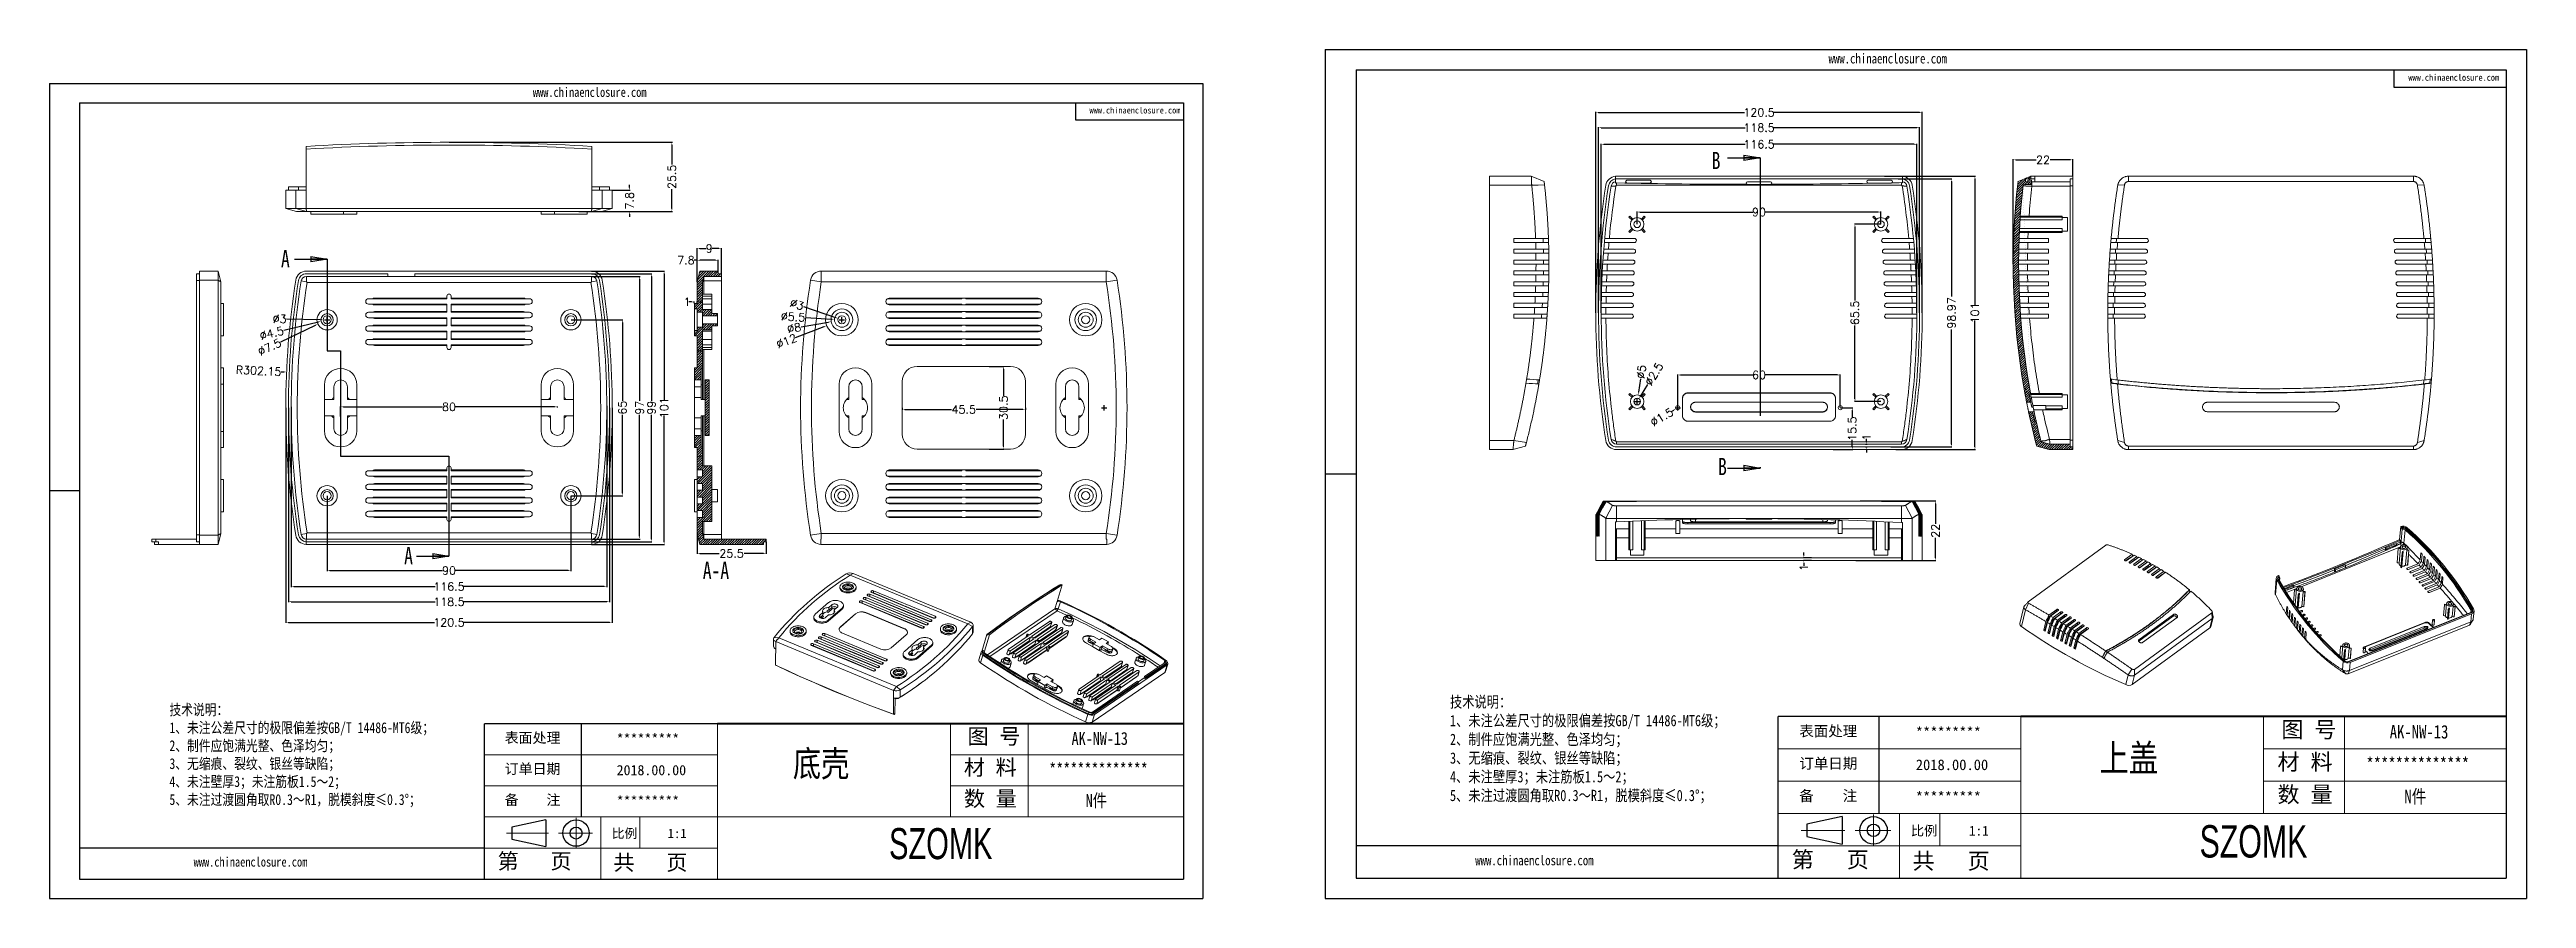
# Model space of a CAD drawing. Header units: inches. Extents: x 2543 to 3458, y 1126 to 1439.
import ezdxf

# ---------------------------------------------------------------- set-up
doc = ezdxf.new("R2010")
doc.units = ezdxf.units.IN
doc.header["$LTSCALE"] = 15
doc.linetypes.add('CENTER2', pattern=[28.575, 19.05, -3.175, 3.175, -3.175])
doc.linetypes.add('PHANTOM', pattern=[12.7, 6.35, -1.27, 1.27, -1.27, 1.27, -1.27])
doc.layers.add('文字', color=81, linetype='Continuous')
for name, color, linetype, lineweight in [('粗实线', 7, 'Continuous', 30), ('细实线', 3, 'Continuous', 9), ('细点划线', 2, 'CENTER2', 9)]:
    doc.layers.add(name, color=color, linetype=linetype, lineweight=lineweight)
doc.styles.add('SLDTEXTSTYLE0', font='TXT', dxfattribs={"width": 0.75})
doc.styles.get("Standard").update_dxf_attribs({"font": 'txt', "bigfont": 'gbcbig.shx'})
doc.styles.add('宋体', font='', dxfattribs={"width": 0.8, "height": 3.5})
doc.styles.add('长仿宋', font='', dxfattribs={"width": 0.7, "height": 4})
doc.styles.get('宋体').set_extended_font_data('SimSun')
doc.styles.get('长仿宋').set_extended_font_data('SimSun')
doc.dimstyles.new('3', dxfattribs={"dimtxt": 3, "dimasz": 1, "dimexe": 0.18, "dimexo": 0.0625, "dimgap": 0.09, "dimtad": 0, "dimdsep": 46, "dimtxsty": 'Standard', "dimcen": 1, "dimclrd": 3, "dimclre": 3, "dimadec": 0, "dimazin": 2, "dimtfac": 1, "dimtofl": 0, "dimtmove": 0, "dimatfit": 3, "dimfxl": 1, "dimtolj": 1, "dimtzin": 0, "dimarcsym": 0})
pattern_1 = [(45, (-1850.97216, -191.9409), (-0.44901281, 0.44901281), [])]
pattern_2 = [(45, (-1859.3924, -160.39715), (-0.449012806, 0.449012806), [])]

msp = doc.modelspace()

# ---------------------------------------------------------------- texts
at = {"color": 7, "linetype": 'Continuous', "char_height": 6.35, "attachment_point": 1, "style": 'SLDTEXTSTYLE0'}
for s, insert in [('B', (3156.964, 1401.411)), ('A', (2628.801, 1365.154)), ('B', (3159.328, 1288.376)), ('A', (2674.26, 1255.488)), ('A-A', (2784.518, 1250.04))]:
    msp.add_mtext(s, dxfattribs=dict(at, insert=insert))
at = {"attachment_point": 1}
for s, insert, char_height, width in [('{\\fSimHei|b0|i0|c134|p49;表面处理}', (3189.281, 1189.464), 3.9287, 2232.87997), ('{\\fSimHei|b0|i0|c134|p49;*********}', (3232.31, 1188.958), 3.9287, 2232.87997), ('{\\fSimHei|b0|i0|c134|p49;表面处理}', (2711.394, 1186.911), 3.77156, 2143.56477), ('{\\fSimHei|b0|i0|c134|p49;*********}', (2752.702, 1186.426), 3.77156, 2143.56477), ('{\\fSimHei|b0|i0|c134|p49;订单日期}', (2711.394, 1175.443), 3.77156, 2143.56477), ('{\\fSimHei|b0|i0|c134|p49;2018.00.00}', (2752.702, 1174.958), 3.77156, 2143.56477), ('{\\fSimHei|b0|i0|c134|p49;订单日期}', (3189.281, 1177.517), 3.9287, 2232.87997), ('{\\fSimHei|b0|i0|c134|p49;2018.00.00}', (3232.31, 1177.012), 3.9287, 2232.87997), ('{\\fSimHei|b0|i0|c134|p49;备    注}', (2711.394, 1163.975), 3.77156, 2143.56477), ('{\\fSimHei|b0|i0|c134|p49;*********}', (2752.702, 1163.49), 3.77156, 2143.56477), ('{\\fSimHei|b0|i0|c134|p49;备    注}', (3189.281, 1165.571), 3.9287, 2232.87997), ('{\\fSimHei|b0|i0|c134|p49;*********}', (3232.31, 1165.066), 3.9287, 2232.87997)]:
    msp.add_mtext(s, dxfattribs=dict(at, insert=insert, char_height=char_height, width=width))
at = {"layer": '文字', "color": 0, "attachment_point": 1, "style": '宋体'}
for s, insert, char_height, width in [('www.chinaenclosure.com', (3200.101, 1437.739), 3.65022, 64.1309), ('www.chinaenclosure.com', (3414.143, 1430.136), 2.43348, 42.75393), ('www.chinaenclosure.com', (2721.781, 1425.256), 3.50421, 61.56567), ('www.chinaenclosure.com', (2927.261, 1417.957), 2.33614, 41.04378), ('{\\H1.111x;技术说明：\\P1、未注公差尺寸的极限偏差按GB/T 14486-MT6级；\\P2、制件应饱满光整、色泽均匀；\\P3、无缩痕、裂纹、银丝等缺陷；\\P4、未注壁厚3；未注筋板1.5～2；\\P5、未注过渡圆角取R0.3～R1，脱模斜度≤0.3%%D；}', (2587.614, 1197.373), 3.58385, 111.70702), ('{\\H1.111x;技术说明：\\P1、未注公差尺寸的极限偏差按GB/T 14486-MT6级；\\P2、制件应饱满光整、色泽均匀；\\P3、无缩痕、裂纹、银丝等缺陷；\\P4、未注壁厚3；未注筋板1.5～2；\\P5、未注过渡圆角取R0.3～R1，脱模斜度≤0.3%%D；}', (3060.343, 1200.361), 3.73318, 116.36148), ('{\\H1.111x;AK-NW-13}', (3407.262, 1189.733), 4.47982, 51.79173), ('底壳', (2817.766, 1180.266), 9.5569, 122.1821), ('{\\H1.111x;AK-NW-13}', (2920.656, 1187.17), 4.30063, 49.72006), ('上盖', (3300.085, 1182.541), 9.9552, 127.27302), ('{\\H1.111x;**************}', (2912.384, 1175.702), 4.30063, 49.72006), ('{\\H1.111x;**************}', (3398.645, 1177.787), 4.47982, 51.79173), ('{\\H1.111x;N件}', (2925.858, 1164.234), 4.30063, 49.72006), ('{\\H1.111x;N件}', (3412.681, 1165.841), 4.47982, 51.79173), ('www.chinaenclosure.com', (2596.565, 1140.937), 3.50421, 61.56567), ('www.chinaenclosure.com', (3069.667, 1141.573), 3.65022, 64.1309)]:
    msp.add_mtext(s, dxfattribs=dict(at, insert=insert, char_height=char_height, width=width))
at = {"layer": '粗实线', "attachment_point": 1, "style": '长仿宋'}
for insert, char_height, width in [((3337.081, 1152.738), 11.94618, 133.9646), ((2853.282, 1151.655), 11.46833, 128.60602)]:
    msp.add_mtext('{\\fSTXinwei|b0|i0|c134|p2;SZOMK}', dxfattribs=dict(at, insert=insert, char_height=char_height, width=width))
at = {"layer": '细实线', "color": 7, "attachment_point": 1}
for s, insert, char_height, width in [('{\\fSimSun|b0|i0|c134|p54;图 号}', (2882.245, 1188.425), 5.73417, 28.67084), ('{\\fSimSun|b0|i0|c134|p54;图 号}', (3367.25, 1191.04), 5.97309, 29.86545), ('{\\fSimSun|b0|i0|c134|p54;材 料   }', (3365.834, 1179.094), 5.97309, 29.86545), ('{\\fSimSun|b0|i0|c134|p54;材 料   }', (2880.885, 1176.957), 5.73417, 28.67084), ('{\\fSimSun|b0|i0|c134|p54;数 量}', (2880.913, 1165.432), 5.73417, 25.90769), ('{\\fSimSun|b0|i0|c134|p54;数 量}', (3365.863, 1167.089), 5.97309, 26.98718), ('{\\fSimSun|b0|i0|c134|p54;比例}', (3230.469, 1152.491), 3.58385, 15.73201), ('{\\fSimSun|b0|i0|c134|p54;1:1}', (3251.935, 1152.491), 3.58385, 15.73201), ('{\\fSimSun|b0|i0|c134|p54;第   页}', (2708.739, 1142.322), 5.73417, 43.00625), ('{\\fSimSun|b0|i0|c134|p54;比例}', (2750.934, 1151.418), 3.4405, 15.10273), ('{\\fSimSun|b0|i0|c134|p54;1:1}', (2771.542, 1151.418), 3.4405, 15.10273), ('{\\fSimSun|b0|i0|c134|p54;第   页}', (3186.516, 1143.016), 5.97309, 44.79818), ('{\\fSimSun|b0|i0|c134|p54; 共   页}', (3227.019, 1142.508), 5.97309, 44.79818), ('{\\fSimSun|b0|i0|c134|p54; 共   页}', (2747.622, 1141.834), 5.73417, 43.00625)]:
    msp.add_mtext(s, dxfattribs=dict(at, insert=insert, char_height=char_height, width=width))

# ---------------------------------------------------------------- blocks, each defined once
blk = doc.blocks.new('_CLOSED')
at = {"color": 0, "linetype": 'ByBlock', "lineweight": -2}
for p, q in [((-1, 0.166667), (0, 0)), ((-1, 0.166667), (-1, -0.166667)), ((0, 0), (-1, -0.166667)), ((0, 0), (-1, 0))]:
    blk.add_line(p, q, dxfattribs=at)
blk = doc.blocks.new('*D260')
at = {"color": 3, "lineweight": -2}
for p, q in [((2645.82, 1274.37), (2645.82, 1246.61)), ((2735.82, 1274.37), (2735.82, 1246.61)), ((2646.82, 1246.79), (2688.48, 1246.79)), ((2734.82, 1246.79), (2693.16, 1246.79))]:
    blk.add_line(p, q, dxfattribs=at)
at = {"color": 3}
for points in [[(2646.82, 1246.96), (2646.82, 1246.62), (2645.82, 1246.79)], [(2734.82, 1246.96), (2734.82, 1246.62), (2735.82, 1246.79)]]:
    blk.add_solid(points, dxfattribs=at)
at = {"layer": 'Defpoints', "color": 0}
for p in [(2645.82, 1274.43), (2735.82, 1274.43), (2735.82, 1246.79)]:
    blk.add_point(p, dxfattribs=at)
at = {"color": 0, "insert": (2690.82, 1246.79), "char_height": 3, "attachment_point": 5}
blk.add_mtext('\\A1;90', dxfattribs=at)
blk = doc.blocks.new('*D261')
at = {"color": 3, "lineweight": -2}
for p, q in [((2650.82, 1303.7), (2650.82, 1307.43)), ((2651.82, 1307.25), (2688.48, 1307.25)), ((2729.82, 1307.25), (2693.16, 1307.25)), ((2730.82, 1306.99), (2730.82, 1307.43))]:
    blk.add_line(p, q, dxfattribs=at)
at = {"color": 3}
for points in [[(2651.82, 1307.42), (2651.82, 1307.09), (2650.82, 1307.25)], [(2729.82, 1307.42), (2729.82, 1307.09), (2730.82, 1307.25)]]:
    blk.add_solid(points, dxfattribs=at)
at = {"layer": 'Defpoints', "color": 0}
for p in [(2650.82, 1303.64), (2730.82, 1307.25), (2730.82, 1306.93)]:
    blk.add_point(p, dxfattribs=at)
at = {"color": 0, "insert": (2690.82, 1307.25), "char_height": 3, "attachment_point": 5}
blk.add_mtext('\\A1;80', dxfattribs=at)
blk = doc.blocks.new('*D262')
at = {"color": 3, "lineweight": -2}
for p, q in [((2632.57, 1307.29), (2632.57, 1240.68)), ((2749.07, 1307.57), (2749.07, 1240.68)), ((2633.57, 1240.86), (2685.73, 1240.86)), ((2748.07, 1240.86), (2695.91, 1240.86))]:
    blk.add_line(p, q, dxfattribs=at)
at = {"color": 3}
for points in [[(2633.57, 1241.03), (2633.57, 1240.7), (2632.57, 1240.86)], [(2748.07, 1241.03), (2748.07, 1240.7), (2749.07, 1240.86)]]:
    blk.add_solid(points, dxfattribs=at)
at = {"layer": 'Defpoints', "color": 0}
for p in [(2749.07, 1307.63), (2632.57, 1307.36), (2749.07, 1240.86)]:
    blk.add_point(p, dxfattribs=at)
at = {"color": 0, "insert": (2690.82, 1240.86), "char_height": 3, "attachment_point": 5}
blk.add_mtext('\\A1;116.5', dxfattribs=at)
blk = doc.blocks.new('*D263')
at = {"color": 3, "lineweight": -2}
for p, q in [((2631.57, 1306.87), (2631.57, 1235.08)), ((2750.07, 1306.87), (2750.07, 1235.08)), ((2632.57, 1235.26), (2685.73, 1235.26)), ((2749.07, 1235.26), (2695.91, 1235.26))]:
    blk.add_line(p, q, dxfattribs=at)
at = {"color": 3}
for points in [[(2632.57, 1235.42), (2632.57, 1235.09), (2631.57, 1235.26)], [(2749.07, 1235.42), (2749.07, 1235.09), (2750.07, 1235.26)]]:
    blk.add_solid(points, dxfattribs=at)
at = {"layer": 'Defpoints', "color": 0}
for p in [(2631.57, 1306.93), (2750.07, 1306.93), (2631.57, 1235.26)]:
    blk.add_point(p, dxfattribs=at)
at = {"color": 0, "insert": (2690.82, 1235.26), "char_height": 3, "attachment_point": 5}
blk.add_mtext('\\A1;118.5', dxfattribs=at)
blk = doc.blocks.new('*D264')
at = {"color": 3, "lineweight": -2}
for p, q in [((2630.57, 1306.87), (2630.57, 1227.43)), ((2751.07, 1306.87), (2751.07, 1227.43)), ((2631.57, 1227.61), (2685.48, 1227.61)), ((2750.07, 1227.61), (2696.16, 1227.61))]:
    blk.add_line(p, q, dxfattribs=at)
at = {"color": 3}
for points in [[(2631.57, 1227.78), (2631.57, 1227.45), (2630.57, 1227.61)], [(2750.07, 1227.78), (2750.07, 1227.45), (2751.07, 1227.61)]]:
    blk.add_solid(points, dxfattribs=at)
at = {"layer": 'Defpoints', "color": 0}
for p in [(2630.57, 1306.93), (2751.07, 1306.93), (2630.57, 1227.61)]:
    blk.add_point(p, dxfattribs=at)
at = {"color": 0, "insert": (2690.82, 1227.61), "char_height": 3, "attachment_point": 5}
blk.add_mtext('\\A1;120.5', dxfattribs=at)
blk = doc.blocks.new('*D265')
at = {"color": 3, "lineweight": -2}
for p, q in [((2735.88, 1339.43), (2755.02, 1339.43)), ((2754.84, 1338.43), (2754.84, 1309.52)), ((2754.84, 1275.43), (2754.84, 1304.34)), ((2735.88, 1274.43), (2755.02, 1274.43))]:
    blk.add_line(p, q, dxfattribs=at)
at = {"color": 3}
for points in [[(2754.67, 1338.43), (2755, 1338.43), (2754.84, 1339.43)], [(2754.67, 1275.43), (2755, 1275.43), (2754.84, 1274.43)]]:
    blk.add_solid(points, dxfattribs=at)
at = {"layer": 'Defpoints', "color": 0}
for p in [(2735.82, 1339.43), (2735.82, 1274.43), (2754.84, 1274.43)]:
    blk.add_point(p, dxfattribs=at)
at = {"color": 0, "insert": (2754.84, 1306.93), "char_height": 3, "attachment_point": 5, "rotation": 90}
blk.add_mtext('\\A1;65', dxfattribs=at)
blk = doc.blocks.new('*D266')
at = {"color": 3, "lineweight": -2}
for p, q in [((2743.49, 1355.43), (2761.39, 1355.43)), ((2761.21, 1354.43), (2761.21, 1309.52)), ((2761.21, 1259.43), (2761.21, 1304.34)), ((2743.49, 1258.43), (2761.39, 1258.43))]:
    blk.add_line(p, q, dxfattribs=at)
at = {"color": 3}
for points in [[(2761.04, 1354.43), (2761.38, 1354.43), (2761.21, 1355.43)], [(2761.04, 1259.43), (2761.38, 1259.43), (2761.21, 1258.43)]]:
    blk.add_solid(points, dxfattribs=at)
at = {"layer": 'Defpoints', "color": 0}
for p in [(2743.42, 1355.43), (2743.42, 1258.43), (2761.21, 1258.43)]:
    blk.add_point(p, dxfattribs=at)
at = {"color": 0, "insert": (2761.21, 1306.93), "char_height": 3, "attachment_point": 5, "rotation": 90}
blk.add_mtext('\\A1;97', dxfattribs=at)
blk = doc.blocks.new('*D267')
at = {"color": 3, "lineweight": -2}
for p, q in [((2743.49, 1356.43), (2765.73, 1356.43)), ((2765.55, 1355.43), (2765.55, 1309.52)), ((2765.55, 1258.43), (2765.55, 1304.34)), ((2743.63, 1257.43), (2765.73, 1257.43))]:
    blk.add_line(p, q, dxfattribs=at)
at = {"color": 3}
for points in [[(2765.39, 1355.43), (2765.72, 1355.43), (2765.55, 1356.43)], [(2765.39, 1258.43), (2765.72, 1258.43), (2765.55, 1257.43)]]:
    blk.add_solid(points, dxfattribs=at)
at = {"layer": 'Defpoints', "color": 0}
for p in [(2743.42, 1356.43), (2765.55, 1356.43), (2743.57, 1257.43)]:
    blk.add_point(p, dxfattribs=at)
at = {"color": 0, "insert": (2765.55, 1306.93), "char_height": 3, "attachment_point": 5, "rotation": 90}
blk.add_mtext('\\A1;99', dxfattribs=at)
blk = doc.blocks.new('*D268')
at = {"color": 3, "lineweight": -2}
for p, q in [((2743.49, 1357.43), (2770.42, 1357.43)), ((2770.24, 1356.43), (2770.24, 1309.77)), ((2770.24, 1257.43), (2770.24, 1304.09)), ((2743.49, 1256.43), (2770.42, 1256.43))]:
    blk.add_line(p, q, dxfattribs=at)
at = {"color": 3}
for points in [[(2770.08, 1356.43), (2770.41, 1356.43), (2770.24, 1357.43)], [(2770.08, 1257.43), (2770.41, 1257.43), (2770.24, 1256.43)]]:
    blk.add_solid(points, dxfattribs=at)
at = {"layer": 'Defpoints', "color": 0}
for p in [(2743.42, 1357.43), (2743.42, 1256.43), (2770.24, 1256.43)]:
    blk.add_point(p, dxfattribs=at)
at = {"color": 0, "insert": (2770.24, 1306.93), "char_height": 3, "attachment_point": 5, "rotation": 90}
blk.add_mtext('\\A1;101', dxfattribs=at)
blk = doc.blocks.new('*D269')
at = {"color": 3, "lineweight": -2}
for p, q in [((2782.39, 1361.41), (2781.39, 1361.41)), ((2782.39, 1353.49), (2782.39, 1361.59)), ((2789.19, 1361.41), (2783.39, 1361.41)), ((2790.19, 1357.49), (2790.19, 1361.59))]:
    blk.add_line(p, q, dxfattribs=at)
at = {"color": 3}
for points in [[(2783.39, 1361.57), (2783.39, 1361.24), (2782.39, 1361.41)], [(2789.19, 1361.57), (2789.19, 1361.24), (2790.19, 1361.41)]]:
    blk.add_solid(points, dxfattribs=at)
at = {"layer": 'Defpoints', "color": 0}
for p in [(2782.39, 1353.43), (2790.19, 1361.41), (2790.19, 1357.43)]:
    blk.add_point(p, dxfattribs=at)
at = {"color": 0, "insert": (2778.3, 1361.41), "char_height": 3, "attachment_point": 5}
blk.add_mtext('\\A1;7.8', dxfattribs=at)
blk = doc.blocks.new('*D270')
at = {"color": 3, "lineweight": -2}
for p, q in [((2782.39, 1353.49), (2782.39, 1365.92)), ((2783.39, 1365.74), (2785.8, 1365.74)), ((2790.39, 1365.74), (2787.98, 1365.74)), ((2791.39, 1356.49), (2791.39, 1365.92))]:
    blk.add_line(p, q, dxfattribs=at)
at = {"color": 3}
for points in [[(2783.39, 1365.91), (2783.39, 1365.58), (2782.39, 1365.74)], [(2790.39, 1365.91), (2790.39, 1365.58), (2791.39, 1365.74)]]:
    blk.add_solid(points, dxfattribs=at)
at = {"layer": 'Defpoints', "color": 0}
for p in [(2791.39, 1365.74), (2782.39, 1353.43), (2791.39, 1356.43)]:
    blk.add_point(p, dxfattribs=at)
at = {"color": 0, "insert": (2786.89, 1365.74), "char_height": 3, "attachment_point": 5}
blk.add_mtext('\\A1;9', dxfattribs=at)
blk = doc.blocks.new('*D271')
at = {"color": 3, "lineweight": -2}
for p, q in [((2780.39, 1346.03), (2779.39, 1346.03)), ((2781.39, 1345.49), (2781.39, 1346.21)), ((2782.39, 1345.49), (2782.39, 1346.21)), ((2783.39, 1346.03), (2784.39, 1346.03))]:
    blk.add_line(p, q, dxfattribs=at)
at = {"color": 3}
for points in [[(2780.39, 1346.2), (2780.39, 1345.86), (2781.39, 1346.03)], [(2783.39, 1346.2), (2783.39, 1345.86), (2782.39, 1346.03)]]:
    blk.add_solid(points, dxfattribs=at)
at = {"layer": 'Defpoints', "color": 0}
for p in [(2781.39, 1346.03), (2781.39, 1345.43), (2782.39, 1345.43)]:
    blk.add_point(p, dxfattribs=at)
at = {"color": 0, "insert": (2778.8, 1346.03), "char_height": 3, "attachment_point": 5}
blk.add_mtext('\\A1;1', dxfattribs=at)
blk = doc.blocks.new('*D272')
at = {"color": 3, "lineweight": -2}
for p, q in [((2782.39, 1260.89), (2782.39, 1252.94)), ((2783.39, 1253.12), (2790.55, 1253.12)), ((2806.89, 1253.12), (2799.73, 1253.12)), ((2807.89, 1257.37), (2807.89, 1252.94))]:
    blk.add_line(p, q, dxfattribs=at)
at = {"color": 3}
for points in [[(2783.39, 1253.28), (2783.39, 1252.95), (2782.39, 1253.12)], [(2806.89, 1253.28), (2806.89, 1252.95), (2807.89, 1253.12)]]:
    blk.add_solid(points, dxfattribs=at)
at = {"layer": 'Defpoints', "color": 0}
for p in [(2782.39, 1260.95), (2807.89, 1257.43), (2807.89, 1253.12)]:
    blk.add_point(p, dxfattribs=at)
at = {"color": 0, "insert": (2795.14, 1253.12), "char_height": 3, "attachment_point": 5}
blk.add_mtext('\\A1;25.5', dxfattribs=at)
blk = doc.blocks.new('*D273')
at = {"color": 3, "lineweight": -2}
for p, q in [((2630.88, 1339.71), (2643.32, 1339.47)), ((2644.82, 1339.43), (2646.82, 1339.43)), ((2645.82, 1338.43), (2645.82, 1340.43))]:
    blk.add_line(p, q, dxfattribs=at)
at = {"color": 3}
blk.add_solid([(2643.32, 1339.64), (2643.32, 1339.31), (2644.32, 1339.46)], dxfattribs=at)
at = {"layer": 'Defpoints', "color": 0}
for p in [(2644.32, 1339.46), (2647.32, 1339.4)]:
    blk.add_point(p, dxfattribs=at)
at = {"color": 0, "insert": (2628.29, 1339.75), "char_height": 3, "attachment_point": 5, "rotation": 358.93683}
blk.add_mtext('\\A1;∅3', dxfattribs=at)
blk = doc.blocks.new('*D274')
at = {"color": 3, "lineweight": -2}
for p, q in [((2629.84, 1335.54), (2642.66, 1338.66)), ((2644.82, 1339.43), (2646.82, 1339.43)), ((2645.82, 1338.43), (2645.82, 1340.43))]:
    blk.add_line(p, q, dxfattribs=at)
at = {"color": 3}
blk.add_solid([(2642.62, 1338.82), (2642.7, 1338.5), (2643.64, 1338.9)], dxfattribs=at)
at = {"layer": 'Defpoints', "color": 0}
for p in [(2643.64, 1338.9), (2648.01, 1339.96)]:
    blk.add_point(p, dxfattribs=at)
at = {"color": 0, "insert": (2625.38, 1334.45), "char_height": 3, "attachment_point": 5, "rotation": 13.68691}
blk.add_mtext('\\A1;∅4.5', dxfattribs=at)
blk = doc.blocks.new('*D275')
at = {"color": 3, "lineweight": -2}
for p, q in [((2628.71, 1331.29), (2641.53, 1337.39)), ((2644.82, 1339.43), (2646.82, 1339.43)), ((2645.82, 1338.43), (2645.82, 1340.43))]:
    blk.add_line(p, q, dxfattribs=at)
at = {"color": 3}
blk.add_solid([(2641.46, 1337.54), (2641.6, 1337.24), (2642.44, 1337.82)], dxfattribs=at)
at = {"layer": 'Defpoints', "color": 0}
for p in [(2642.44, 1337.82), (2649.21, 1341.04)]:
    blk.add_point(p, dxfattribs=at)
at = {"color": 0, "insert": (2624.57, 1329.32), "char_height": 3, "attachment_point": 5, "rotation": 25.43951}
blk.add_mtext('\\A1;∅7.5', dxfattribs=at)
blk = doc.blocks.new('*D276')
at = {"color": 3, "lineweight": -2}
for p, q in [((2628.86, 1320.21), (2629.86, 1320.17)), ((2932.73, 1305.93), (2932.73, 1307.93)), ((2931.73, 1306.93), (2933.73, 1306.93))]:
    blk.add_line(p, q, dxfattribs=at)
at = {"color": 3}
blk.add_solid([(2629.87, 1320.34), (2629.85, 1320), (2630.86, 1320.13)], dxfattribs=at)
at = {"layer": 'Defpoints', "color": 0}
for p in [(2630.86, 1320.13), (2932.73, 1306.93)]:
    blk.add_point(p, dxfattribs=at)
at = {"color": 0, "insert": (2620.53, 1320.58), "char_height": 3, "attachment_point": 5, "rotation": 357.49634}
blk.add_mtext('\\A1;R302.15', dxfattribs=at)
blk = doc.blocks.new('*D277')
at = {"color": 3, "lineweight": -2}
for p, q in [((2821.74, 1344.26), (2833.51, 1340.24)), ((2834.87, 1339.43), (2836.87, 1339.43)), ((2835.87, 1338.43), (2835.87, 1340.43))]:
    blk.add_line(p, q, dxfattribs=at)
at = {"color": 3}
blk.add_solid([(2833.56, 1340.39), (2833.45, 1340.08), (2834.45, 1339.91)], dxfattribs=at)
at = {"layer": 'Defpoints', "color": 0}
for p in [(2834.45, 1339.91), (2837.29, 1338.94)]:
    blk.add_point(p, dxfattribs=at)
at = {"color": 0, "insert": (2819.29, 1345.1), "char_height": 3, "attachment_point": 5, "rotation": 341.1335}
blk.add_mtext('\\A1;∅3', dxfattribs=at)
blk = doc.blocks.new('*D278')
at = {"color": 3, "lineweight": -2}
for p, q in [((2822.4, 1340.22), (2832.13, 1339.65)), ((2834.87, 1339.43), (2836.87, 1339.43)), ((2835.87, 1338.43), (2835.87, 1340.43))]:
    blk.add_line(p, q, dxfattribs=at)
at = {"color": 3}
blk.add_solid([(2832.14, 1339.82), (2832.12, 1339.48), (2833.13, 1339.59)], dxfattribs=at)
at = {"layer": 'Defpoints', "color": 0}
for p in [(2833.13, 1339.59), (2838.62, 1339.27)]:
    blk.add_point(p, dxfattribs=at)
at = {"color": 0, "insert": (2817.82, 1340.5), "char_height": 3, "attachment_point": 5, "rotation": 356.61479}
blk.add_mtext('\\A1;∅5.5', dxfattribs=at)
blk = doc.blocks.new('*D279')
at = {"color": 3, "lineweight": -2}
for p, q in [((2820.77, 1336.82), (2830.95, 1338.58)), ((2834.87, 1339.43), (2836.87, 1339.43)), ((2835.87, 1338.43), (2835.87, 1340.43))]:
    blk.add_line(p, q, dxfattribs=at)
at = {"color": 3}
blk.add_solid([(2830.92, 1338.74), (2830.97, 1338.41), (2831.93, 1338.75)], dxfattribs=at)
at = {"layer": 'Defpoints', "color": 0}
for p in [(2831.93, 1338.75), (2839.81, 1340.11)]:
    blk.add_point(p, dxfattribs=at)
at = {"color": 0, "insert": (2818.22, 1336.38), "char_height": 3, "attachment_point": 5, "rotation": 9.80649}
blk.add_mtext('\\A1;∅8', dxfattribs=at)
blk = doc.blocks.new('*D280')
at = {"color": 3, "lineweight": -2}
for p, q in [((2818.75, 1332.85), (2829.34, 1336.92)), ((2834.87, 1339.43), (2836.87, 1339.43)), ((2835.87, 1338.43), (2835.87, 1340.43))]:
    blk.add_line(p, q, dxfattribs=at)
at = {"color": 3}
blk.add_solid([(2829.28, 1337.07), (2829.4, 1336.76), (2830.27, 1337.27)], dxfattribs=at)
at = {"layer": 'Defpoints', "color": 0}
for p in [(2830.27, 1337.27), (2841.47, 1341.58)]:
    blk.add_point(p, dxfattribs=at)
at = {"color": 0, "insert": (2815.4, 1331.56), "char_height": 3, "attachment_point": 5, "rotation": 21.02817}
blk.add_mtext('\\A1;∅12', dxfattribs=at)
blk = doc.blocks.new('*D281')
at = {"color": 3, "lineweight": -2}
for p, q in [((2858.12, 1306.87), (2858.12, 1306.1)), ((2859.12, 1306.28), (2876.28, 1306.28)), ((2902.62, 1306.28), (2885.46, 1306.28)), ((2903.62, 1306.87), (2903.62, 1306.1))]:
    blk.add_line(p, q, dxfattribs=at)
at = {"color": 3}
for points in [[(2859.12, 1306.44), (2859.12, 1306.11), (2858.12, 1306.28)], [(2902.62, 1306.44), (2902.62, 1306.11), (2903.62, 1306.28)]]:
    blk.add_solid(points, dxfattribs=at)
at = {"layer": 'Defpoints', "color": 0}
for p in [(2858.12, 1306.93), (2903.62, 1306.93), (2903.62, 1306.28)]:
    blk.add_point(p, dxfattribs=at)
at = {"color": 0, "insert": (2880.87, 1306.28), "char_height": 3, "attachment_point": 5}
blk.add_mtext('\\A1;45.5', dxfattribs=at)
blk = doc.blocks.new('*D282')
at = {"color": 3, "lineweight": -2}
for p, q in [((2890.24, 1322.18), (2895.7, 1322.18)), ((2895.52, 1321.18), (2895.52, 1311.27)), ((2895.52, 1292.68), (2895.52, 1302.59)), ((2890.24, 1291.68), (2895.7, 1291.68))]:
    blk.add_line(p, q, dxfattribs=at)
at = {"color": 3}
for points in [[(2895.35, 1321.18), (2895.69, 1321.18), (2895.52, 1322.18)], [(2895.35, 1292.68), (2895.69, 1292.68), (2895.52, 1291.68)]]:
    blk.add_solid(points, dxfattribs=at)
at = {"layer": 'Defpoints', "color": 0}
for p in [(2890.18, 1322.18), (2890.18, 1291.68), (2895.52, 1291.68)]:
    blk.add_point(p, dxfattribs=at)
at = {"color": 0, "insert": (2895.52, 1306.93), "char_height": 3, "attachment_point": 5, "rotation": 90}
blk.add_mtext('\\A1;30.5', dxfattribs=at)
blk = doc.blocks.new('*D283')
at = {"color": 3, "lineweight": -2}
for p, q in [((2690.88, 1404.97), (2773.28, 1404.97)), ((2773.1, 1403.97), (2773.1, 1396.81)), ((2773.1, 1380.47), (2773.1, 1387.63)), ((2740.77, 1379.47), (2773.28, 1379.47))]:
    blk.add_line(p, q, dxfattribs=at)
at = {"color": 3}
for points in [[(2772.93, 1403.97), (2773.27, 1403.97), (2773.1, 1404.97)], [(2772.93, 1380.47), (2773.27, 1380.47), (2773.1, 1379.47)]]:
    blk.add_solid(points, dxfattribs=at)
at = {"layer": 'Defpoints', "color": 0}
for p in [(2690.82, 1404.97), (2773.1, 1404.97), (2740.71, 1379.47)]:
    blk.add_point(p, dxfattribs=at)
at = {"color": 0, "insert": (2773.1, 1392.22), "char_height": 3, "attachment_point": 5, "rotation": 90}
blk.add_mtext('\\A1;25.5', dxfattribs=at)
blk = doc.blocks.new('*D284')
at = {"color": 3, "lineweight": -2}
for p, q in [((2751.13, 1387.27), (2757.68, 1387.27)), ((2757.5, 1388.27), (2757.5, 1389.27)), ((2738.7, 1379.47), (2757.68, 1379.47)), ((2757.5, 1378.47), (2757.5, 1377.47))]:
    blk.add_line(p, q, dxfattribs=at)
at = {"color": 3}
for points in [[(2757.34, 1388.27), (2757.67, 1388.27), (2757.5, 1387.27)], [(2757.34, 1378.47), (2757.67, 1378.47), (2757.5, 1379.47)]]:
    blk.add_solid(points, dxfattribs=at)
at = {"layer": 'Defpoints', "color": 0}
for p in [(2751.07, 1387.27), (2757.5, 1387.27), (2738.64, 1379.47)]:
    blk.add_point(p, dxfattribs=at)
at = {"color": 0, "insert": (2757.5, 1383.37), "char_height": 3, "attachment_point": 5, "rotation": 90}
blk.add_mtext('\\A1;7.8', dxfattribs=at)
blk = doc.blocks.new('*D285')
at = {"color": 3, "lineweight": -2}
for p, q in [((3114.19, 1342.01), (3114.19, 1416.18)), ((3115.19, 1416), (3169.1, 1416)), ((3233.69, 1416), (3179.78, 1416)), ((3234.69, 1342.01), (3234.69, 1416.18))]:
    blk.add_line(p, q, dxfattribs=at)
at = {"color": 3}
for points in [[(3115.19, 1416.16), (3115.19, 1415.83), (3114.19, 1416)], [(3233.69, 1416.16), (3233.69, 1415.83), (3234.69, 1416)]]:
    blk.add_solid(points, dxfattribs=at)
at = {"layer": 'Defpoints', "color": 0}
for p in [(3114.19, 1416), (3114.19, 1341.95), (3234.69, 1341.95)]:
    blk.add_point(p, dxfattribs=at)
at = {"color": 0, "insert": (3174.44, 1416), "char_height": 3, "attachment_point": 5}
blk.add_mtext('\\A1;120.5', dxfattribs=at)
blk = doc.blocks.new('*D286')
at = {"color": 3, "lineweight": -2}
for p, q in [((3129.44, 1374.76), (3129.44, 1379.39)), ((3130.44, 1379.21), (3172.1, 1379.21)), ((3218.44, 1379.21), (3176.78, 1379.21)), ((3219.44, 1374.76), (3219.44, 1379.39))]:
    blk.add_line(p, q, dxfattribs=at)
at = {"color": 3}
for points in [[(3130.44, 1379.37), (3130.44, 1379.04), (3129.44, 1379.21)], [(3218.44, 1379.37), (3218.44, 1379.04), (3219.44, 1379.21)]]:
    blk.add_solid(points, dxfattribs=at)
at = {"layer": 'Defpoints', "color": 0}
for p in [(3129.44, 1374.7), (3219.44, 1379.21), (3219.44, 1374.7)]:
    blk.add_point(p, dxfattribs=at)
at = {"color": 0, "insert": (3174.44, 1379.21), "char_height": 3, "attachment_point": 5}
blk.add_mtext('\\A1;90', dxfattribs=at)
blk = doc.blocks.new('*D287')
at = {"color": 3, "lineweight": -2}
for p, q in [((3115.19, 1342.01), (3115.19, 1410.54)), ((3116.19, 1410.36), (3169.35, 1410.36)), ((3232.69, 1410.36), (3179.53, 1410.36)), ((3233.69, 1342.01), (3233.69, 1410.54))]:
    blk.add_line(p, q, dxfattribs=at)
at = {"color": 3}
for points in [[(3116.19, 1410.53), (3116.19, 1410.19), (3115.19, 1410.36)], [(3232.69, 1410.53), (3232.69, 1410.19), (3233.69, 1410.36)]]:
    blk.add_solid(points, dxfattribs=at)
at = {"layer": 'Defpoints', "color": 0}
for p in [(3233.69, 1410.36), (3115.19, 1341.95), (3233.69, 1341.95)]:
    blk.add_point(p, dxfattribs=at)
at = {"color": 0, "insert": (3174.44, 1410.36), "char_height": 3, "attachment_point": 5}
blk.add_mtext('\\A1;118.5', dxfattribs=at)
blk = doc.blocks.new('*D288')
at = {"color": 3, "lineweight": -2}
for p, q in [((3116.19, 1342.01), (3116.19, 1404.42)), ((3117.19, 1404.24), (3169.35, 1404.24)), ((3231.69, 1404.24), (3179.53, 1404.24)), ((3232.69, 1342.01), (3232.69, 1404.42))]:
    blk.add_line(p, q, dxfattribs=at)
at = {"color": 3}
for points in [[(3117.19, 1404.41), (3117.19, 1404.07), (3116.19, 1404.24)], [(3231.69, 1404.41), (3231.69, 1404.07), (3232.69, 1404.24)]]:
    blk.add_solid(points, dxfattribs=at)
at = {"layer": 'Defpoints', "color": 0}
for p in [(3232.69, 1404.24), (3116.19, 1341.95), (3232.69, 1341.95)]:
    blk.add_point(p, dxfattribs=at)
at = {"color": 0, "insert": (3174.44, 1404.24), "char_height": 3, "attachment_point": 5}
blk.add_mtext('\\A1;116.5', dxfattribs=at)
blk = doc.blocks.new('*D289')
at = {"color": 3, "lineweight": -2}
for p, q in [((3144.44, 1307.01), (3144.44, 1319.21)), ((3145.44, 1319.03), (3172.1, 1319.03)), ((3203.44, 1319.03), (3176.78, 1319.03)), ((3204.44, 1307.01), (3204.44, 1319.21))]:
    blk.add_line(p, q, dxfattribs=at)
at = {"color": 3}
for points in [[(3145.44, 1319.2), (3145.44, 1318.87), (3144.44, 1319.03)], [(3203.44, 1319.2), (3203.44, 1318.87), (3204.44, 1319.03)]]:
    blk.add_solid(points, dxfattribs=at)
at = {"layer": 'Defpoints', "color": 0}
for p in [(3204.44, 1319.03), (3144.44, 1306.95), (3204.44, 1306.95)]:
    blk.add_point(p, dxfattribs=at)
at = {"color": 0, "insert": (3174.44, 1319.03), "char_height": 3, "attachment_point": 5}
blk.add_mtext('\\A1;60', dxfattribs=at)
blk = doc.blocks.new('*D290')
at = {"color": 3, "lineweight": -2}
for p, q in [((3144.44, 1305.95), (3144.44, 1307.95)), ((3142.07, 1305.55), (3142.93, 1306.06)), ((3143.44, 1306.95), (3145.44, 1306.95))]:
    blk.add_line(p, q, dxfattribs=at)
at = {"color": 3}
blk.add_solid([(3142.85, 1306.21), (3143.02, 1305.92), (3143.79, 1306.57)], dxfattribs=at)
at = {"layer": 'Defpoints', "color": 0}
for p in [(3143.79, 1306.57), (3145.08, 1307.33)]:
    blk.add_point(p, dxfattribs=at)
at = {"color": 0, "insert": (3138.55, 1303.47), "char_height": 3, "attachment_point": 5, "rotation": 30.56682}
blk.add_mtext('\\A1;∅1.5', dxfattribs=at)
blk = doc.blocks.new('*D291')
at = {"color": 3, "lineweight": -2}
for p, q in [((3130.62, 1317.64), (3129.93, 1312.67)), ((3128.44, 1309.2), (3130.44, 1309.2)), ((3129.44, 1308.2), (3129.44, 1310.2))]:
    blk.add_line(p, q, dxfattribs=at)
at = {"color": 3}
blk.add_solid([(3129.76, 1312.69), (3130.09, 1312.65), (3129.79, 1311.68)], dxfattribs=at)
at = {"layer": 'Defpoints', "color": 0}
for p in [(3129.79, 1311.68), (3129.09, 1306.73)]:
    blk.add_point(p, dxfattribs=at)
at = {"color": 0, "insert": (3130.98, 1320.2), "char_height": 3, "attachment_point": 5, "rotation": 82.01636}
blk.add_mtext('\\A1;∅5', dxfattribs=at)
blk = doc.blocks.new('*D292')
at = {"color": 3, "lineweight": -2}
for p, q in [((3128.44, 1309.2), (3130.44, 1309.2)), ((3129.44, 1308.2), (3129.44, 1310.2)), ((3133.26, 1315.45), (3130.61, 1311.12))]:
    blk.add_line(p, q, dxfattribs=at)
at = {"color": 3}
blk.add_solid([(3130.47, 1311.21), (3130.75, 1311.04), (3130.09, 1310.27)], dxfattribs=at)
at = {"layer": 'Defpoints', "color": 0}
for p in [(3128.79, 1308.14), (3130.09, 1310.27)]:
    blk.add_point(p, dxfattribs=at)
at = {"color": 0, "insert": (3135.65, 1319.37), "char_height": 3, "attachment_point": 5, "rotation": 58.57313}
blk.add_mtext('\\A1;∅2.5', dxfattribs=at)
blk = doc.blocks.new('*D295')
at = {"color": 3, "lineweight": -2}
for p, q in [((3220.8, 1392.45), (3254.32, 1392.45)), ((3254.14, 1391.45), (3254.14, 1344.79)), ((3254.14, 1292.45), (3254.14, 1339.11)), ((3224.95, 1291.45), (3254.32, 1291.45))]:
    blk.add_line(p, q, dxfattribs=at)
at = {"color": 3}
for points in [[(3253.97, 1391.45), (3254.31, 1391.45), (3254.14, 1392.45)], [(3253.97, 1292.45), (3254.31, 1292.45), (3254.14, 1291.45)]]:
    blk.add_solid(points, dxfattribs=at)
at = {"layer": 'Defpoints', "color": 0}
for p in [(3220.74, 1392.45), (3254.14, 1392.45), (3224.88, 1291.45)]:
    blk.add_point(p, dxfattribs=at)
at = {"color": 0, "insert": (3254.14, 1341.95), "char_height": 3, "attachment_point": 5, "rotation": 90}
blk.add_mtext('\\A1;101', dxfattribs=at)
blk = doc.blocks.new('*D296')
at = {"color": 3, "lineweight": -2}
for p, q in [((3225.83, 1391.43), (3245.67, 1391.43)), ((3245.49, 1390.43), (3245.49, 1348.03)), ((3245.49, 1293.45), (3245.49, 1335.85)), ((3223.13, 1292.45), (3245.67, 1292.45))]:
    blk.add_line(p, q, dxfattribs=at)
at = {"color": 3}
for points in [[(3245.32, 1390.43), (3245.65, 1390.43), (3245.49, 1391.43)], [(3245.32, 1293.45), (3245.65, 1293.45), (3245.49, 1292.45)]]:
    blk.add_solid(points, dxfattribs=at)
at = {"layer": 'Defpoints', "color": 0}
for p in [(3225.76, 1391.43), (3245.49, 1391.43), (3223.07, 1292.45)]:
    blk.add_point(p, dxfattribs=at)
at = {"color": 0, "insert": (3245.49, 1341.94), "char_height": 3, "attachment_point": 5, "rotation": 90}
blk.add_mtext('\\A1;98.97', dxfattribs=at)
blk = doc.blocks.new('*D297')
at = {"color": 3, "lineweight": -2}
for p, q in [((3213.77, 1293.45), (3214.32, 1293.45)), ((3213.77, 1292.45), (3214.32, 1292.45)), ((3214.14, 1294.45), (3214.14, 1295.45)), ((3214.14, 1291.45), (3214.14, 1290.45))]:
    blk.add_line(p, q, dxfattribs=at)
at = {"color": 3}
for points in [[(3213.97, 1294.45), (3214.3, 1294.45), (3214.14, 1293.45)], [(3213.97, 1291.45), (3214.3, 1291.45), (3214.14, 1292.45)]]:
    blk.add_solid(points, dxfattribs=at)
at = {"layer": 'Defpoints', "color": 0}
for p in [(3213.7, 1293.45), (3213.7, 1292.45), (3214.14, 1293.45)]:
    blk.add_point(p, dxfattribs=at)
at = {"color": 0, "insert": (3214.14, 1296.04), "char_height": 3, "attachment_point": 5, "rotation": 90}
blk.add_mtext('\\A1;1', dxfattribs=at)
blk = doc.blocks.new('*D298')
at = {"color": 3, "lineweight": -2}
for p, q in [((3268.29, 1360.01), (3268.29, 1398.68)), ((3269.29, 1398.5), (3276.7, 1398.5)), ((3289.29, 1398.5), (3281.88, 1398.5)), ((3290.29, 1392.5), (3290.29, 1398.68))]:
    blk.add_line(p, q, dxfattribs=at)
at = {"color": 3}
for points in [[(3269.29, 1398.66), (3269.29, 1398.33), (3268.29, 1398.5)], [(3289.29, 1398.66), (3289.29, 1398.33), (3290.29, 1398.5)]]:
    blk.add_solid(points, dxfattribs=at)
at = {"layer": 'Defpoints', "color": 0}
for p in [(3268.29, 1398.5), (3290.29, 1392.43), (3268.29, 1359.95)]:
    blk.add_point(p, dxfattribs=at)
at = {"color": 0, "insert": (3279.29, 1398.5), "char_height": 3, "attachment_point": 5}
blk.add_mtext('\\A1;22', dxfattribs=at)
blk = doc.blocks.new('*D300')
at = {"color": 3, "lineweight": -2}
for p, q in [((3211.79, 1272.48), (3239.73, 1272.48)), ((3239.55, 1271.48), (3239.55, 1264.07)), ((3239.55, 1251.48), (3239.55, 1258.89)), ((3210.18, 1250.48), (3239.73, 1250.48))]:
    blk.add_line(p, q, dxfattribs=at)
at = {"color": 3}
for points in [[(3239.38, 1271.48), (3239.72, 1271.48), (3239.55, 1272.48)], [(3239.38, 1251.48), (3239.72, 1251.48), (3239.55, 1250.48)]]:
    blk.add_solid(points, dxfattribs=at)
at = {"layer": 'Defpoints', "color": 0}
for p in [(3211.72, 1272.48), (3239.55, 1272.48), (3210.12, 1250.48)]:
    blk.add_point(p, dxfattribs=at)
at = {"color": 0, "insert": (3239.55, 1261.48), "char_height": 3, "attachment_point": 5, "rotation": 90}
blk.add_mtext('\\A1;22', dxfattribs=at)
blk = doc.blocks.new('*D301')
at = {"color": 3, "lineweight": -2}
for p, q in [((3191, 1252.48), (3191, 1253.48)), ((3193.76, 1251.48), (3190.82, 1251.48)), ((3193.76, 1250.48), (3190.82, 1250.48)), ((3191, 1249.48), (3191, 1248.48))]:
    blk.add_line(p, q, dxfattribs=at)
at = {"color": 3}
for points in [[(3190.83, 1252.48), (3191.16, 1252.48), (3191, 1251.48)], [(3190.83, 1249.48), (3191.16, 1249.48), (3191, 1250.48)]]:
    blk.add_solid(points, dxfattribs=at)
at = {"layer": 'Defpoints', "color": 0}
for p in [(3191, 1250.48), (3193.82, 1251.48), (3193.82, 1250.48)]:
    blk.add_point(p, dxfattribs=at)
at = {"color": 0, "insert": (3191, 1247.89), "char_height": 3, "attachment_point": 5, "rotation": 90}
blk.add_mtext('\\A1;1', dxfattribs=at)
blk = doc.blocks.new('*D302')
at = {"color": 3, "lineweight": -2}
for p, q in [((3219.38, 1374.7), (3209.66, 1374.7)), ((3209.84, 1373.7), (3209.84, 1346.54)), ((3209.84, 1310.2), (3209.84, 1337.36)), ((3219.38, 1309.2), (3209.66, 1309.2))]:
    blk.add_line(p, q, dxfattribs=at)
at = {"color": 3}
for points in [[(3209.68, 1373.7), (3210.01, 1373.7), (3209.84, 1374.7)], [(3209.68, 1310.2), (3210.01, 1310.2), (3209.84, 1309.2)]]:
    blk.add_solid(points, dxfattribs=at)
at = {"layer": 'Defpoints', "color": 0}
for p in [(3209.84, 1374.7), (3219.44, 1374.7), (3219.44, 1309.2)]:
    blk.add_point(p, dxfattribs=at)
at = {"color": 0, "insert": (3209.84, 1341.95), "char_height": 3, "attachment_point": 5, "rotation": 90}
blk.add_mtext('\\A1;65.5', dxfattribs=at)
blk = doc.blocks.new('*D303')
at = {"color": 3, "lineweight": -2}
for p, q in [((3204.5, 1306.95), (3209.03, 1306.95)), ((3208.85, 1305.95), (3208.85, 1303.29)), ((3201.85, 1291.45), (3209.03, 1291.45)), ((3208.85, 1292.45), (3208.85, 1295.11))]:
    blk.add_line(p, q, dxfattribs=at)
at = {"color": 3}
for points in [[(3208.68, 1305.95), (3209.01, 1305.95), (3208.85, 1306.95)], [(3208.68, 1292.45), (3209.01, 1292.45), (3208.85, 1291.45)]]:
    blk.add_solid(points, dxfattribs=at)
at = {"layer": 'Defpoints', "color": 0}
for p in [(3204.44, 1306.95), (3208.85, 1306.95), (3201.79, 1291.45)]:
    blk.add_point(p, dxfattribs=at)
at = {"color": 0, "insert": (3208.85, 1299.2), "char_height": 3, "attachment_point": 5, "rotation": 90}
blk.add_mtext('\\A1;15.5', dxfattribs=at)

# ---------------------------------------------------------------- dimensions: what is measured, and where the dimension line sits
for base, p1, p2, picture, middle in [((3114.189, 1415.997), (3234.689, 1341.952), (3114.189, 1341.952), '*D285', (3174.439, 1415.997)), ((3233.689, 1410.361), (3115.189, 1341.952), (3233.689, 1341.952), '*D287', (3174.439, 1410.361)), ((2790.192, 1361.405), (2782.392, 1353.428), (2790.192, 1357.428), '*D269', (2778.302, 1361.405))]:
    dim = msp.add_linear_dim(base=base, p1=p1, p2=p2, dimstyle='3')
    dim.commit()
    dim.dimension.update_dxf_attribs({"geometry": picture, "text_midpoint": middle, "dimtype": 160})
for base, p1, p2, picture, middle in [((2773.101, 1404.965), (2740.706, 1379.465), (2690.821, 1404.965), '*D283', (2773.101, 1392.215)), ((2757.504, 1387.265), (2738.636, 1379.465), (2751.071, 1387.265), '*D284', (2757.504, 1383.365)), ((3209.843, 1374.702), (3219.439, 1309.202), (3219.439, 1374.702), '*D302', (3209.843, 1341.952)), ((2770.244, 1256.428), (2743.423, 1357.428), (2743.423, 1256.428), '*D268', (2770.244, 1306.928)), ((2765.552, 1356.428), (2743.571, 1257.428), (2743.423, 1356.428), '*D267', (2765.552, 1306.928)), ((2761.211, 1258.428), (2743.423, 1355.428), (2743.423, 1258.428), '*D266', (2761.211, 1306.928)), ((2754.836, 1274.428), (2735.821, 1339.428), (2735.821, 1274.428), '*D265', (2754.836, 1306.928)), ((2895.521, 1291.678), (2890.176, 1322.178), (2890.176, 1291.678), '*D282', (2895.521, 1306.928)), ((3208.845, 1306.952), (3201.791, 1291.452), (3204.439, 1306.952), '*D303', (3208.845, 1299.202)), ((3214.137, 1293.452), (3213.704, 1292.452), (3213.704, 1293.452), '*D297', (3214.137, 1296.042)), ((3239.552, 1272.476), (3210.118, 1250.476), (3211.723, 1272.476), '*D300', (3239.552, 1261.476)), ((3190.996, 1250.476), (3193.824, 1251.476), (3193.824, 1250.476), '*D301', (3190.996, 1247.886))]:
    dim = msp.add_linear_dim(base=base, p1=p1, p2=p2, angle=90, dimstyle='3')
    dim.commit()
    dim.dimension.update_dxf_attribs({"geometry": picture, "text_midpoint": middle})
for base, p1, p2, picture, middle in [((3232.689, 1404.239), (3116.189, 1341.952), (3232.689, 1341.952), '*D288', (3174.439, 1404.239)), ((3268.285, 1398.498), (3290.285, 1392.433), (3268.285, 1359.948), '*D298', (3279.285, 1398.498)), ((3219.439, 1379.205), (3129.439, 1374.702), (3219.439, 1374.702), '*D286', (3174.439, 1379.205)), ((2791.392, 1365.742), (2782.392, 1353.428), (2791.392, 1356.428), '*D270', (2786.892, 1365.742)), ((2781.392, 1346.031), (2782.392, 1345.428), (2781.392, 1345.428), '*D271', (2778.802, 1346.031)), ((3204.439, 1319.033), (3144.439, 1306.952), (3204.439, 1306.952), '*D289', (3174.439, 1319.033)), ((2749.071, 1240.863), (2632.572, 1307.356), (2749.071, 1307.628), '*D262', (2690.821, 1240.863)), ((2730.821, 1307.253), (2650.821, 1303.638), (2730.821, 1306.928), '*D261', (2690.821, 1307.253)), ((2903.623, 1306.276), (2858.123, 1306.928), (2903.623, 1306.928), '*D281', (2880.873, 1306.276)), ((2630.571, 1227.614), (2751.071, 1306.928), (2630.571, 1306.928), '*D264', (2690.821, 1227.614)), ((2631.571, 1235.256), (2750.071, 1306.928), (2631.571, 1306.928), '*D263', (2690.821, 1235.256)), ((2735.821, 1246.791), (2645.821, 1274.428), (2735.821, 1274.428), '*D260', (2690.821, 1246.791)), ((2807.892, 1253.118), (2782.392, 1260.948), (2807.892, 1257.428), '*D272', (2795.142, 1253.118))]:
    dim = msp.add_linear_dim(base=base, p1=p1, p2=p2, dimstyle='3')
    dim.commit()
    dim.dimension.update_dxf_attribs({"geometry": picture, "text_midpoint": middle})
for base, p1, p2, picture, middle in [((3254.14, 1392.452), (3224.883, 1291.452), (3220.737, 1392.452), '*D295', (3254.14, 1341.952)), ((3245.485, 1391.426), (3223.068, 1292.452), (3225.764, 1391.426), '*D296', (3245.485, 1341.939))]:
    dim = msp.add_linear_dim(base=base, p1=p1, p2=p2, angle=90, dimstyle='3')
    dim.commit()
    dim.dimension.update_dxf_attribs({"geometry": picture, "text_midpoint": middle, "dimtype": 160})
for p1, p2, picture, middle in [((2837.293, 1338.943), (2834.454, 1339.913), '*D277', (2819.286, 1345.096)), ((2649.208, 1341.039), (2642.435, 1337.817), '*D275', (2624.566, 1329.317)), ((2648.008, 1339.96), (2643.635, 1338.895), '*D274', (2625.378, 1334.449)), ((2647.321, 1339.4), (2644.322, 1339.456), '*D273', (2628.288, 1339.753)), ((2841.474, 1341.581), (2830.273, 1337.275), '*D280', (2815.403, 1331.558)), ((2838.618, 1339.265), (2833.128, 1339.59), '*D278', (2817.818, 1340.496)), ((2839.815, 1340.109), (2831.932, 1338.746), '*D279', (2818.215, 1336.376)), ((3128.787, 1308.136), (3130.091, 1310.269), '*D292', (3135.651, 1319.369)), ((3129.092, 1306.727), (3129.786, 1311.678), '*D291', (3130.982, 1320.203))]:
    dim = msp.add_diameter_dim_2p(p1=p1, p2=p2, dimstyle='3')
    dim.commit()
    dim.dimension.update_dxf_attribs({"geometry": picture, "text_midpoint": middle, "dimtype": 163})
dim = msp.add_radius_dim(center=(2932.726, 1306.928), mpoint=(2630.86, 1320.127), dimstyle='3')
dim.commit()
dim.dimension.update_dxf_attribs({"geometry": '*D276', "text_midpoint": (2620.53, 1320.578)})
dim = msp.add_diameter_dim_2p(p1=(3145.085, 1307.334), p2=(3143.793, 1306.571), dimstyle='3')
dim.commit()
dim.dimension.update_dxf_attribs({"geometry": '*D290', "text_midpoint": (3138.55, 1303.474)})

# ---------------------------------------------------------------- hatches: boundary and pattern name
at = {"linetype": 'Continuous', "lineweight": 0}
h = msp.add_hatch(dxfattribs=at)
h.set_pattern_fill('ANSI31', color=4, scale=0.2, style=0)
h.set_pattern_definition(pattern_2)
edge = h.paths.add_edge_path(flags=0)
edge.add_line((3272.785, 1389.426), (3275.038, 1389.426))
edge.add_line((3275.038, 1389.426), (3275.038, 1390.426))
edge.add_line((3275.038, 1390.426), (3272.785, 1390.426))
edge.add_line((3272.785, 1390.426), (3272.785, 1391.426))
edge.add_line((3272.785, 1391.426), (3274.785, 1391.426))
edge.add_line((3274.785, 1391.426), (3274.785, 1392.452))
edge.add_line((3274.785, 1392.452), (3270.048, 1390.471))
edge.add_arc((3533.428, 1359.948), 265.143, 173.389427, 189.989757)
edge.add_line((3272.305, 1313.953), (3272.798, 1314.039))
edge.add_arc((3533.428, 1359.948), 264.643, 189.989757, 190.319057)
edge.add_line((3273.066, 1312.542), (3272.574, 1312.453))
edge.add_arc((3533.428, 1359.948), 265.143, 190.319057, 191.088818)
edge.add_line((3273.235, 1308.952), (3274.764, 1308.952))
edge.add_arc((3533.428, 1359.948), 263.643, 190.398389, 191.152714, ccw=False)
edge.add_line((3274.115, 1312.362), (3274.607, 1312.452))
edge.add_arc((3533.428, 1359.948), 263.143, 173.644038, 190.398389, ccw=False)
edge.add_line((3271.903, 1389.079), (3272.785, 1389.448))
edge.add_line((3272.785, 1389.448), (3272.785, 1389.426))
h = msp.add_hatch(dxfattribs=at)
h.set_pattern_fill('ANSI31', color=4, scale=0.2, style=0)
h.set_pattern_definition(pattern_1)
h.paths.add_polyline_path([(2784.954, 1355.428), (2791.392, 1355.428), (2791.392, 1356.428), (2790.192, 1356.428), (2790.192, 1357.428), (2783.392, 1357.428), (2782.392, 1353.428), (2782.392, 1345.428), (2781.392, 1345.428), (2781.392, 1343.428), (2782.392, 1343.428), (2782.392, 1342.178), (2784.392, 1342.178), (2784.392, 1340.928), (2789.892, 1340.928), (2789.892, 1341.678), (2787.892, 1341.678), (2787.892, 1343.178), (2784.392, 1343.178), (2784.392, 1353.181)], flags=0)
h = msp.add_hatch(dxfattribs=at)
h.set_pattern_fill('ANSI31', color=4, scale=0.2, style=0)
h.set_pattern_definition(pattern_1)
h.paths.add_polyline_path([(2782.392, 1327.939), (2784.392, 1327.939), (2784.392, 1335.678), (2787.892, 1335.678), (2787.892, 1337.178), (2789.892, 1337.178), (2789.892, 1337.928), (2784.392, 1337.928), (2784.392, 1336.678), (2782.392, 1336.678), (2782.392, 1335.428), (2781.392, 1335.428), (2781.392, 1333.428), (2782.392, 1333.428)], flags=0)
h = msp.add_hatch(dxfattribs=at)
h.set_pattern_fill('ANSI31', color=4, scale=0.2, style=0)
h.set_pattern_definition(pattern_1)
h.paths.add_polyline_path([(2782.392, 1327.939), (2782.392, 1321.678), (2781.392, 1321.678), (2781.392, 1317.178), (2783.892, 1317.178), (2783.892, 1321.428), (2784.392, 1321.428), (2784.392, 1327.939)], flags=0)
h = msp.add_hatch(dxfattribs=at)
h.set_pattern_fill('ANSI31', color=4, scale=0.2, style=0)
h.set_pattern_definition(pattern_1)
h.paths.add_polyline_path([(2785.392, 1317.178), (2785.392, 1296.678), (2786.892, 1296.678), (2786.892, 1317.178)], flags=0)
h = msp.add_hatch(dxfattribs=at)
h.set_pattern_fill('ANSI31', color=4, scale=0.2, style=0)
h.set_pattern_definition(pattern_2)
edge = h.paths.add_edge_path(flags=0)
edge.add_line((3290.285, 1292.452), (3289.285, 1292.452))
edge.add_line((3289.285, 1292.452), (3289.285, 1293.452))
edge.add_line((3289.285, 1293.452), (3281.83, 1293.452))
edge.add_line((3281.83, 1293.452), (3278.584, 1294.383))
edge.add_arc((3533.428, 1359.948), 263.143, 192.732161, 194.427829, ccw=False)
edge.add_line((3276.756, 1301.952), (3276.268, 1301.842))
edge.add_arc((3533.428, 1359.948), 263.643, 191.952049, 192.732161, ccw=False)
edge.add_line((3275.501, 1305.349), (3275.99, 1305.452))
edge.add_line((3275.99, 1305.452), (3273.946, 1305.452))
edge.add_arc((3533.428, 1359.948), 265.143, 191.860578, 194.675547)
edge.add_line((3276.935, 1292.775), (3281.549, 1291.452))
edge.add_line((3281.549, 1291.452), (3290.285, 1291.452))
edge.add_line((3290.285, 1291.452), (3290.285, 1292.452))
h = msp.add_hatch(dxfattribs=at)
h.set_pattern_fill('ANSI31', color=4, scale=0.2, style=0)
h.set_pattern_definition(pattern_1)
h.paths.add_polyline_path([(2782.392, 1292.178), (2782.392, 1289.096), (2784.392, 1289.096), (2784.392, 1292.428), (2783.892, 1292.428), (2783.892, 1296.678), (2781.392, 1296.678), (2781.392, 1292.178)], flags=0)
h = msp.add_hatch(dxfattribs=at)
h.set_pattern_fill('ANSI31', color=4, scale=0.2, style=0)
h.set_pattern_definition(pattern_1)
h.paths.add_polyline_path([(2782.392, 1289.096), (2782.392, 1283.928), (2784.392, 1283.928), (2784.392, 1281.428), (2782.392, 1281.428), (2782.392, 1278.928), (2784.392, 1278.928), (2784.392, 1276.428), (2782.392, 1276.428), (2782.392, 1273.928), (2784.392, 1273.928), (2784.392, 1271.428), (2782.392, 1271.428), (2782.392, 1268.928), (2784.392, 1268.928), (2784.392, 1266.428), (2782.392, 1266.428), (2782.392, 1260.428), (2783.392, 1256.428), (2806.892, 1256.428), (2806.892, 1257.428), (2807.892, 1257.428), (2807.892, 1258.428), (2784.954, 1258.428), (2784.392, 1260.674), (2784.392, 1264.928), (2787.892, 1264.928), (2787.892, 1285.428), (2784.392, 1285.428), (2784.392, 1289.096)], flags=0)

# ---------------------------------------------------------------- linework, layer by layer
for p, q in [((3014.243, 1439.244), (3457.745, 1439.244)), ((3014.243, 1439.244), (3014.243, 1125.657)), ((3457.745, 1439.244), (3457.745, 1125.657)), ((2543.358, 1426.7), (2969.119, 1426.7)), ((2543.358, 1426.7), (2543.358, 1125.657)), ((2969.119, 1426.7), (2969.119, 1125.657)), ((3025.719, 1431.778), (3450.279, 1431.778)), ((3025.719, 1431.778), (3025.719, 1133.123)), ((3408.799, 1431.778), (3408.799, 1425.296)), ((3450.279, 1431.778), (3450.279, 1133.123)), ((2554.375, 1419.533), (2961.952, 1419.533)), ((2554.375, 1419.533), (2554.375, 1132.824)), ((2922.131, 1419.533), (2922.131, 1413.311)), ((2961.952, 1419.533), (2961.952, 1132.824)), ((3408.799, 1425.296), (3450.279, 1425.296)), ((2922.131, 1413.311), (2961.952, 1413.311)), ((3025.719, 1282.45), (3014.243, 1282.45)), ((2554.375, 1276.179), (2543.358, 1276.179)), ((2543.358, 1265.029), (2543.358, 1125.657)), ((3014.243, 1270.836), (3014.243, 1125.657)), ((2789.927, 1190.166), (2703.914, 1190.166)), ((2703.914, 1132.824), (2703.914, 1190.166)), ((2739.753, 1155.761), (2739.753, 1190.166)), ((3271.086, 1192.854), (3181.49, 1192.854)), ((3181.49, 1133.123), (3181.49, 1192.854)), ((3218.821, 1157.015), (3218.821, 1192.854)), ((2703.914, 1144.293), (2554.375, 1144.293)), ((3181.49, 1145.069), (3025.719, 1145.069)), ((2543.358, 1125.657), (2969.119, 1125.657)), ((2543.358, 1125.657), (2740.47, 1125.657)), ((2554.375, 1132.824), (2961.952, 1132.824)), ((3014.243, 1125.657), (3457.745, 1125.657)), ((3014.243, 1125.657), (3219.568, 1125.657)), ((3025.719, 1133.123), (3450.279, 1133.123))]:
    msp.add_line(p, q)
at = {"color": 7, "linetype": 'Continuous', "lineweight": 15}
for p, q in [((2638.071, 1403.465), (2638.071, 1402.464)), ((2638.071, 1402.464), (2638.071, 1380.465)), ((2743.571, 1402.464), (2743.571, 1403.465)), ((2743.571, 1402.464), (2743.571, 1380.465)), ((3074.876, 1392.433), (3088.876, 1392.433)), ((3074.876, 1389.076), (3074.876, 1392.433)), ((3088.897, 1392.452), (3090.376, 1392.452)), ((3090.376, 1392.452), (3095.113, 1390.471)), ((3121.439, 1391.426), (3121.439, 1392.433)), ((3121.439, 1391.426), (3121.439, 1390.412)), ((3121.439, 1391.426), (3227.439, 1391.426)), ((3169.297, 1392.452), (3121.837, 1392.452)), ((3121.837, 1389.963), (3121.837, 1389.079)), ((3125.689, 1390.926), (3134.189, 1390.926)), ((3134.189, 1389.926), (3125.689, 1389.926)), ((3170.189, 1390.426), (3178.689, 1390.426)), ((3227.041, 1392.452), (3174.828, 1392.452)), ((3214.689, 1390.926), (3223.189, 1390.926)), ((3223.189, 1389.926), (3214.689, 1389.926)), ((3227.041, 1390.065), (3227.041, 1389.079)), ((3227.439, 1392.433), (3227.439, 1391.426)), ((3227.439, 1390.412), (3227.439, 1391.426)), ((3274.785, 1392.452), (3270.048, 1390.471)), ((3274.785, 1391.426), (3272.785, 1391.426)), ((3272.785, 1391.426), (3272.785, 1390.426)), ((3272.785, 1390.426), (3275.038, 1390.426)), ((3273.67, 1390.926), (3275.038, 1390.926)), ((3274.288, 1390.926), (3274.288, 1391.426)), ((3274.785, 1392.452), (3274.785, 1391.426)), ((3276.264, 1392.452), (3274.785, 1392.452)), ((3274.785, 1391.426), (3276.285, 1391.426)), ((3275.038, 1390.425), (3275.038, 1390.926)), ((3275.038, 1390.426), (3275.038, 1389.426)), ((3275.038, 1390.349), (3275.185, 1390.412)), ((3275.185, 1390.412), (3276.285, 1390.412)), ((3276.285, 1391.426), (3276.285, 1392.433)), ((3290.285, 1392.433), (3276.285, 1392.433)), ((3276.285, 1390.412), (3276.285, 1391.426)), ((3289.285, 1390.412), (3276.285, 1390.412)), ((3290.285, 1391.426), (3289.285, 1391.426)), ((3289.285, 1390.412), (3289.285, 1391.426)), ((3289.285, 1388.764), (3289.285, 1390.412)), ((3290.285, 1392.433), (3290.285, 1391.426)), ((3290.285, 1388.92), (3290.285, 1391.426)), ((3310.819, 1392.452), (3310.819, 1390.471)), ((3310.819, 1392.452), (3363.032, 1392.452)), ((3416.022, 1390.471), (3310.819, 1390.471)), ((3368.563, 1392.452), (3416.022, 1392.452)), ((3416.022, 1392.452), (3416.022, 1390.471)), ((2630.571, 1387.265), (2630.571, 1380.465)), ((2630.571, 1387.265), (2634.269, 1387.265)), ((2631.571, 1388.465), (2631.571, 1387.265)), ((2631.571, 1388.465), (2635.257, 1388.465)), ((2634.269, 1380.465), (2634.269, 1387.265)), ((2634.269, 1387.265), (2638.071, 1387.265)), ((2635.257, 1387.265), (2635.257, 1388.465)), ((2635.257, 1388.465), (2638.071, 1388.465)), ((2743.571, 1388.465), (2746.386, 1388.465)), ((2743.571, 1387.265), (2747.374, 1387.265)), ((2746.386, 1387.265), (2746.386, 1388.465)), ((2746.386, 1388.465), (2750.071, 1388.465)), ((2747.374, 1387.265), (2747.374, 1380.465)), ((2747.374, 1387.265), (2751.071, 1387.265)), ((2750.071, 1387.265), (2750.071, 1388.465)), ((2751.071, 1380.465), (2751.071, 1387.265)), ((3074.876, 1389.076), (3074.876, 1294.829)), ((3090.516, 1389.076), (3074.876, 1389.076)), ((3121.838, 1389.079), (3227.041, 1389.079)), ((3178.689, 1389.426), (3170.189, 1389.426)), ((3272.785, 1389.448), (3271.903, 1389.079)), ((3272.785, 1389.448), (3272.785, 1389.426)), ((3275.038, 1389.426), (3272.785, 1389.426)), ((3275.131, 1388.764), (3289.285, 1388.764)), ((3289.285, 1388.92), (3290.285, 1388.92)), ((3289.285, 1295.141), (3289.285, 1388.764)), ((3290.285, 1294.985), (3290.285, 1388.92)), ((3306.868, 1389.076), (3309.368, 1389.208)), ((3417.474, 1389.208), (3419.974, 1389.076)), ((2630.571, 1380.465), (2634.571, 1379.465)), ((2630.571, 1380.465), (2634.269, 1380.465)), ((2634.269, 1380.465), (2638.071, 1380.465)), ((2638.22, 1379.465), (2634.269, 1380.465)), ((2638.22, 1379.465), (2634.571, 1379.465)), ((2638.071, 1380.465), (2743.571, 1380.465)), ((2638.071, 1379.965), (2638.071, 1380.465)), ((2638.22, 1379.965), (2638.071, 1379.965)), ((2638.22, 1379.465), (2638.22, 1379.965)), ((2743.423, 1379.465), (2638.22, 1379.465)), ((2639.821, 1379.465), (2639.821, 1378.465)), ((2651.821, 1378.465), (2639.821, 1378.465)), ((2651.821, 1378.465), (2651.821, 1379.465)), ((2651.821, 1378.465), (2656.821, 1378.465)), ((2656.821, 1378.465), (2656.821, 1379.465)), ((2724.821, 1378.465), (2724.821, 1379.465)), ((2729.821, 1378.465), (2724.821, 1378.465)), ((2729.821, 1379.465), (2729.821, 1378.465)), ((2729.821, 1378.465), (2741.821, 1378.465)), ((2741.821, 1378.465), (2741.821, 1379.465)), ((2747.374, 1380.465), (2743.423, 1379.465)), ((2743.571, 1379.965), (2743.423, 1379.965)), ((2743.423, 1379.465), (2743.423, 1379.965)), ((2747.071, 1379.465), (2743.423, 1379.465)), ((2743.571, 1380.465), (2743.571, 1379.965)), ((2743.571, 1380.465), (2747.374, 1380.465)), ((2747.071, 1379.465), (2751.071, 1380.465)), ((2747.374, 1380.465), (2751.071, 1380.465)), ((3126.787, 1377.708), (3126.434, 1377.354)), ((3126.434, 1377.354), (3127.503, 1376.285)), ((3127.503, 1373.12), (3126.434, 1372.051)), ((3126.434, 1372.051), (3126.787, 1371.697)), ((3127.857, 1376.638), (3126.787, 1377.708)), ((3126.787, 1371.697), (3127.857, 1372.767)), ((3132.091, 1377.708), (3131.021, 1376.638)), ((3131.021, 1372.767), (3132.091, 1371.697)), ((3131.375, 1376.285), (3132.444, 1377.354)), ((3132.444, 1372.051), (3131.375, 1373.12)), ((3132.444, 1377.354), (3132.091, 1377.708)), ((3132.091, 1371.697), (3132.444, 1372.051)), ((3216.434, 1377.354), (3216.787, 1377.708)), ((3217.503, 1376.285), (3216.434, 1377.354)), ((3216.434, 1372.051), (3217.503, 1373.12)), ((3216.787, 1371.697), (3216.434, 1372.051)), ((3216.787, 1377.708), (3217.857, 1376.638)), ((3217.857, 1372.767), (3216.787, 1371.697)), ((3221.021, 1376.638), (3222.091, 1377.708)), ((3222.091, 1371.697), (3221.021, 1372.767)), ((3222.444, 1377.354), (3221.375, 1376.285)), ((3221.375, 1373.12), (3222.444, 1372.051)), ((3222.091, 1377.708), (3222.444, 1377.354)), ((3222.444, 1372.051), (3222.091, 1371.697)), ((3270.548, 1371.697), (3286.285, 1371.697)), ((3270.564, 1372.051), (3286.285, 1372.051)), ((3270.615, 1373.12), (3286.285, 1373.12)), ((3270.793, 1376.285), (3286.285, 1376.285)), ((3270.862, 1377.354), (3286.285, 1377.354)), ((3270.885, 1377.708), (3286.285, 1377.708)), ((3273.721, 1369.452), (3273.823, 1371.697)), ((3286.285, 1377.354), (3286.285, 1377.708)), ((3286.285, 1376.285), (3286.285, 1377.354)), ((3288.285, 1377.202), (3286.285, 1377.202)), ((3286.285, 1372.051), (3286.285, 1373.12)), ((3286.285, 1372.202), (3288.285, 1372.202)), ((3286.285, 1371.697), (3286.285, 1372.051)), ((3288.285, 1374.702), (3288.285, 1377.202)), ((3288.285, 1372.202), (3288.285, 1374.702)), ((3091.941, 1369.452), (3083.876, 1369.452)), ((3083.876, 1369.452), (3083.876, 1367.952)), ((3083.876, 1367.952), (3091.99, 1367.952)), ((3092.052, 1365.466), (3083.876, 1365.466)), ((3083.876, 1365.466), (3083.876, 1363.966)), ((3083.876, 1363.966), (3092.078, 1363.966)), ((3094.845, 1363.966), (3091.579, 1363.966)), ((3096.705, 1369.452), (3091.942, 1369.452)), ((3091.99, 1367.952), (3096.755, 1367.952)), ((3093.183, 1367.952), (3091.991, 1367.952)), ((3096.818, 1365.466), (3092.052, 1365.466)), ((3092.079, 1363.966), (3096.845, 1363.966)), ((3092.533, 1369.452), (3094.704, 1369.452)), ((3118.732, 1363.966), (3116.997, 1363.966)), ((3117.111, 1365.466), (3118.845, 1365.466)), ((3119.049, 1367.952), (3117.317, 1367.952)), ((3117.451, 1369.452), (3119.182, 1369.452)), ((3118.732, 1363.966), (3128.121, 1363.966)), ((3128.121, 1365.466), (3118.845, 1365.466)), ((3119.049, 1367.952), (3128.439, 1367.952)), ((3128.439, 1369.452), (3119.182, 1369.452)), ((3229.696, 1369.452), (3220.439, 1369.452)), ((3220.439, 1367.952), (3229.829, 1367.952)), ((3230.033, 1365.466), (3220.752, 1365.466)), ((3220.752, 1363.966), (3230.146, 1363.966)), ((3229.696, 1369.452), (3231.427, 1369.452)), ((3231.561, 1367.952), (3229.829, 1367.952)), ((3230.033, 1365.466), (3231.767, 1365.466)), ((3231.881, 1363.966), (3230.146, 1363.966)), ((3273.581, 1363.966), (3270.316, 1363.966)), ((3270.343, 1365.466), (3273.608, 1365.466)), ((3273.672, 1367.952), (3270.407, 1367.952)), ((3270.457, 1369.452), (3273.721, 1369.452)), ((3281.285, 1363.966), (3273.581, 1363.966)), ((3273.608, 1365.466), (3281.285, 1365.466)), ((3281.285, 1367.952), (3273.672, 1367.952)), ((3273.721, 1369.452), (3281.285, 1369.452)), ((3281.285, 1369.452), (3281.285, 1367.952)), ((3281.285, 1365.466), (3281.285, 1363.966)), ((3303.974, 1363.966), (3306.506, 1363.966)), ((3306.618, 1365.466), (3304.087, 1365.466)), ((3304.292, 1367.952), (3306.819, 1367.952)), ((3306.95, 1369.452), (3304.425, 1369.452)), ((3317.108, 1363.966), (3306.506, 1363.966)), ((3306.618, 1365.466), (3317.108, 1365.466)), ((3317.421, 1367.952), (3306.819, 1367.952)), ((3306.95, 1369.452), (3317.421, 1369.452)), ((3409.421, 1369.452), (3419.891, 1369.452)), ((3420.023, 1367.952), (3409.421, 1367.952)), ((3409.739, 1365.466), (3420.224, 1365.466)), ((3420.336, 1363.966), (3409.739, 1363.966)), ((3422.417, 1369.452), (3419.891, 1369.452)), ((3420.023, 1367.952), (3422.55, 1367.952)), ((3422.755, 1365.466), (3420.224, 1365.466)), ((3420.336, 1363.966), (3422.868, 1363.966)), ((2598.77, 1356.428), (2597.57, 1356.428)), ((2597.57, 1353.896), (2597.57, 1356.428)), ((2598.77, 1353.896), (2597.57, 1353.896)), ((2597.57, 1259.96), (2597.57, 1353.896)), ((2598.77, 1357.428), (2605.57, 1357.428)), ((2598.77, 1354.052), (2598.77, 1357.428)), ((2605.57, 1354.052), (2598.77, 1354.052)), ((2598.77, 1259.804), (2598.77, 1354.052)), ((2605.57, 1357.428), (2606.57, 1353.428)), ((2605.57, 1354.052), (2605.57, 1357.428)), ((2605.57, 1259.804), (2605.57, 1354.052)), ((2605.57, 1354.052), (2606.57, 1353.428)), ((2606.57, 1353.428), (2606.57, 1260.428)), ((2638.22, 1353.428), (2636.244, 1353.74)), ((2743.423, 1357.428), (2638.22, 1357.428)), ((2668.22, 1356.428), (2638.22, 1356.428)), ((2668.22, 1355.428), (2638.22, 1355.428)), ((2638.22, 1355.428), (2638.22, 1353.428)), ((2668.22, 1355.428), (2668.22, 1356.428)), ((2678.22, 1355.428), (2668.22, 1355.428)), ((2678.22, 1355.428), (2678.22, 1356.428)), ((2743.423, 1356.428), (2678.22, 1356.428)), ((2743.423, 1355.428), (2678.22, 1355.428)), ((2743.423, 1355.428), (2743.423, 1353.428)), ((2745.399, 1353.74), (2743.423, 1353.428)), ((2783.392, 1357.428), (2782.392, 1353.428)), ((2782.392, 1345.428), (2782.392, 1353.428)), ((2783.392, 1357.428), (2790.192, 1357.428)), ((2784.954, 1355.428), (2784.392, 1353.181)), ((2784.954, 1353.74), (2784.454, 1353.428)), ((2784.954, 1355.428), (2791.392, 1355.428)), ((2784.954, 1353.74), (2784.954, 1355.428)), ((2784.954, 1348.928), (2784.954, 1353.74)), ((2784.954, 1353.74), (2791.392, 1353.74)), ((2790.192, 1356.428), (2790.192, 1357.428)), ((2791.392, 1356.428), (2790.192, 1356.428)), ((2791.392, 1355.428), (2791.392, 1356.428)), ((2791.392, 1353.74), (2791.392, 1355.428)), ((2791.392, 1353.74), (2791.392, 1260.116)), ((2824.321, 1354.052), (2828.272, 1353.428)), ((2828.272, 1357.428), (2828.272, 1353.428)), ((2828.272, 1357.428), (2933.475, 1357.428)), ((2933.475, 1353.428), (2828.272, 1353.428)), ((2933.475, 1357.428), (2933.475, 1353.428)), ((2933.475, 1353.428), (2937.426, 1354.052)), ((3092.103, 1361.475), (3083.876, 1361.475)), ((3083.876, 1361.475), (3083.876, 1359.975)), ((3083.876, 1359.975), (3092.107, 1359.975)), ((3092.094, 1357.48), (3083.876, 1357.48)), ((3083.876, 1357.48), (3083.876, 1355.98)), ((3083.876, 1355.98), (3092.075, 1355.98)), ((3092.024, 1353.485), (3083.876, 1353.485)), ((3083.876, 1353.485), (3083.876, 1351.985)), ((3094.846, 1355.981), (3091.578, 1355.981)), ((3094.876, 1359.975), (3091.609, 1359.975)), ((3096.797, 1353.485), (3092.024, 1353.485)), ((3092.075, 1355.98), (3096.846, 1355.98)), ((3096.864, 1357.48), (3092.094, 1357.48)), ((3096.871, 1361.475), (3092.103, 1361.475)), ((3092.107, 1359.975), (3096.876, 1359.975)), ((3116.411, 1353.485), (3118.148, 1353.485)), ((3118.254, 1355.981), (3116.517, 1355.981)), ((3116.591, 1357.481), (3118.328, 1357.481)), ((3118.467, 1359.975), (3116.731, 1359.975)), ((3116.825, 1361.475), (3118.56, 1361.475)), ((3127.485, 1353.485), (3118.148, 1353.485)), ((3118.254, 1355.981), (3127.644, 1355.981)), ((3127.644, 1357.481), (3118.328, 1357.481)), ((3118.467, 1359.975), (3127.856, 1359.975)), ((3127.856, 1361.475), (3118.56, 1361.475)), ((3230.318, 1361.475), (3221.014, 1361.475)), ((3221.014, 1359.975), (3230.411, 1359.975)), ((3230.55, 1357.48), (3221.225, 1357.48)), ((3221.225, 1355.98), (3230.624, 1355.98)), ((3230.73, 1353.485), (3221.384, 1353.485)), ((3230.318, 1361.475), (3232.053, 1361.475)), ((3232.147, 1359.975), (3230.411, 1359.975)), ((3230.55, 1357.48), (3232.287, 1357.48)), ((3232.361, 1355.98), (3230.624, 1355.98)), ((3230.73, 1353.485), (3232.467, 1353.485)), ((3273.552, 1359.975), (3270.285, 1359.975)), ((3270.29, 1361.475), (3273.556, 1361.475)), ((3270.297, 1357.48), (3273.564, 1357.48)), ((3273.583, 1355.98), (3270.315, 1355.98)), ((3270.365, 1353.485), (3273.634, 1353.485)), ((3281.285, 1359.975), (3273.552, 1359.975)), ((3273.556, 1361.475), (3281.285, 1361.475)), ((3273.564, 1357.48), (3281.285, 1357.48)), ((3281.285, 1355.98), (3273.583, 1355.98)), ((3273.634, 1353.485), (3281.285, 1353.485)), ((3281.285, 1361.475), (3281.285, 1359.975)), ((3281.285, 1357.48), (3281.285, 1355.98)), ((3281.285, 1353.485), (3281.285, 1351.985)), ((3305.928, 1353.485), (3303.391, 1353.485)), ((3303.497, 1355.98), (3306.033, 1355.98)), ((3306.106, 1357.48), (3303.57, 1357.48)), ((3303.709, 1359.975), (3306.244, 1359.975)), ((3306.336, 1361.475), (3303.802, 1361.475)), ((3305.928, 1353.485), (3316.476, 1353.485)), ((3316.635, 1355.98), (3306.033, 1355.98)), ((3306.106, 1357.48), (3316.635, 1357.48)), ((3316.846, 1359.975), (3306.244, 1359.975)), ((3306.336, 1361.475), (3316.846, 1361.475)), ((3410.004, 1361.475), (3420.505, 1361.475)), ((3420.598, 1359.975), (3410.004, 1359.975)), ((3410.216, 1357.481), (3420.735, 1357.481)), ((3420.808, 1355.981), (3410.216, 1355.981)), ((3410.375, 1353.485), (3420.914, 1353.485)), ((3423.039, 1361.475), (3420.506, 1361.475)), ((3420.598, 1359.975), (3423.133, 1359.975)), ((3423.272, 1357.481), (3420.735, 1357.481)), ((3420.808, 1355.981), (3423.345, 1355.981)), ((3423.451, 1353.485), (3420.914, 1353.485)), ((2607.57, 1345.428), (2606.57, 1345.428)), ((2607.57, 1345.428), (2607.57, 1333.428)), ((2638.43, 1353.181), (2743.213, 1353.181)), ((2661.071, 1347.178), (2690.071, 1347.178)), ((2690.071, 1345.178), (2661.071, 1345.178)), ((2663.321, 1347.428), (2690.071, 1347.428)), ((2690.071, 1344.928), (2663.321, 1344.928)), ((2690.071, 1347.178), (2690.071, 1348.178)), ((2690.071, 1342.178), (2690.071, 1345.178)), ((2691.571, 1348.178), (2691.571, 1347.178)), ((2691.571, 1347.428), (2718.321, 1347.428)), ((2691.571, 1347.178), (2720.571, 1347.178)), ((2691.571, 1345.178), (2691.571, 1342.178)), ((2720.571, 1345.178), (2691.571, 1345.178)), ((2718.321, 1344.928), (2691.571, 1344.928)), ((2781.392, 1345.428), (2781.392, 1343.428)), ((2782.392, 1345.428), (2781.392, 1345.428)), ((2784.392, 1343.178), (2784.392, 1353.181)), ((2787.892, 1348.928), (2784.392, 1348.928)), ((2787.892, 1348.178), (2784.392, 1348.178)), ((2787.892, 1347.178), (2784.392, 1347.178)), ((2787.892, 1345.178), (2784.392, 1345.178)), ((2787.892, 1348.178), (2787.892, 1348.928)), ((2787.892, 1347.178), (2787.892, 1348.178)), ((2787.892, 1345.178), (2787.892, 1347.178)), ((2787.892, 1343.178), (2787.892, 1345.178)), ((2880.123, 1347.178), (2852.623, 1347.178)), ((2852.623, 1345.178), (2880.123, 1345.178)), ((2853.373, 1347.428), (2908.373, 1347.428)), ((2908.373, 1344.928), (2853.373, 1344.928)), ((2880.123, 1347.428), (2880.123, 1347.178)), ((2880.123, 1345.178), (2880.123, 1344.928)), ((2881.623, 1347.178), (2881.623, 1347.428)), ((2909.123, 1347.178), (2881.623, 1347.178)), ((2881.623, 1344.928), (2881.623, 1345.178)), ((2881.623, 1345.178), (2909.123, 1345.178)), ((3083.876, 1351.985), (3091.982, 1351.985)), ((3091.894, 1349.489), (3083.876, 1349.489)), ((3083.876, 1349.489), (3083.876, 1347.989)), ((3083.876, 1347.989), (3091.83, 1347.989)), ((3091.704, 1345.495), (3083.876, 1345.495)), ((3083.876, 1345.495), (3083.876, 1343.995)), ((3094.604, 1347.99), (3091.333, 1347.99)), ((3094.755, 1351.985), (3091.486, 1351.985)), ((3096.481, 1345.495), (3091.704, 1345.495)), ((3091.83, 1347.989), (3096.606, 1347.989)), ((3096.669, 1349.489), (3091.894, 1349.489)), ((3091.982, 1351.985), (3096.756, 1351.985)), ((3116.21, 1345.496), (3117.945, 1345.496)), ((3117.986, 1347.99), (3116.25, 1347.99)), ((3116.284, 1349.49), (3118.021, 1349.49)), ((3118.094, 1351.985), (3116.357, 1351.985)), ((3127.325, 1345.496), (3117.945, 1345.496)), ((3117.986, 1347.99), (3127.379, 1347.99)), ((3127.379, 1349.49), (3118.021, 1349.49)), ((3118.094, 1351.985), (3127.485, 1351.985)), ((3221.384, 1351.985), (3230.784, 1351.985)), ((3230.857, 1349.489), (3221.491, 1349.489)), ((3221.491, 1347.989), (3230.892, 1347.989)), ((3230.932, 1345.495), (3221.548, 1345.495)), ((3232.521, 1351.985), (3230.784, 1351.985)), ((3230.857, 1349.489), (3232.594, 1349.489)), ((3232.628, 1347.989), (3230.892, 1347.989)), ((3230.932, 1345.495), (3232.668, 1345.495)), ((3273.675, 1351.985), (3270.406, 1351.985)), ((3270.493, 1349.489), (3273.764, 1349.489)), ((3273.828, 1347.989), (3270.557, 1347.989)), ((3270.682, 1345.495), (3273.955, 1345.495)), ((3281.285, 1351.985), (3273.675, 1351.985)), ((3273.764, 1349.489), (3281.285, 1349.489)), ((3281.285, 1347.989), (3273.828, 1347.989)), ((3273.955, 1345.495), (3281.285, 1345.495)), ((3281.285, 1349.489), (3281.285, 1347.989)), ((3281.285, 1345.495), (3281.285, 1343.995)), ((3305.726, 1345.495), (3303.192, 1345.495)), ((3303.231, 1347.989), (3305.767, 1347.989)), ((3305.801, 1349.489), (3303.265, 1349.489)), ((3303.337, 1351.985), (3305.874, 1351.985)), ((3305.726, 1345.495), (3316.312, 1345.495)), ((3316.368, 1347.989), (3305.767, 1347.989)), ((3305.801, 1349.489), (3316.368, 1349.489)), ((3316.476, 1351.985), (3305.874, 1351.985)), ((3420.967, 1351.985), (3410.375, 1351.985)), ((3410.481, 1349.49), (3421.041, 1349.49)), ((3421.075, 1347.99), (3410.481, 1347.99)), ((3410.535, 1345.496), (3421.116, 1345.496)), ((3420.967, 1351.985), (3423.504, 1351.985)), ((3423.577, 1349.49), (3421.041, 1349.49)), ((3421.075, 1347.99), (3423.611, 1347.99)), ((3423.65, 1345.496), (3421.116, 1345.496)), ((2661.071, 1342.178), (2690.071, 1342.178)), ((2690.071, 1340.178), (2661.071, 1340.178)), ((2661.071, 1337.178), (2690.071, 1337.178)), ((2690.071, 1335.178), (2661.071, 1335.178)), ((2663.321, 1342.428), (2690.071, 1342.428)), ((2690.071, 1339.928), (2663.321, 1339.928)), ((2663.321, 1337.428), (2690.071, 1337.428)), ((2690.071, 1337.178), (2690.071, 1340.178)), ((2690.071, 1332.178), (2690.071, 1335.178)), ((2691.571, 1342.428), (2718.321, 1342.428)), ((2691.571, 1342.178), (2720.571, 1342.178)), ((2691.571, 1340.178), (2691.571, 1337.178)), ((2720.571, 1340.178), (2691.571, 1340.178)), ((2718.321, 1339.928), (2691.571, 1339.928)), ((2691.571, 1337.428), (2718.321, 1337.428)), ((2691.571, 1337.178), (2720.571, 1337.178)), ((2691.571, 1335.178), (2691.571, 1332.178)), ((2720.571, 1335.178), (2691.571, 1335.178)), ((2781.392, 1343.428), (2782.392, 1343.428)), ((2781.392, 1335.428), (2781.392, 1343.428)), ((2782.392, 1335.428), (2781.392, 1335.428)), ((2781.392, 1335.428), (2781.392, 1333.428)), ((2782.392, 1343.428), (2782.392, 1342.178)), ((2782.392, 1342.178), (2784.392, 1342.178)), ((2782.392, 1336.678), (2782.392, 1342.178)), ((2782.392, 1336.678), (2782.392, 1335.428)), ((2784.392, 1336.678), (2782.392, 1336.678)), ((2784.392, 1343.178), (2787.892, 1343.178)), ((2784.392, 1342.178), (2784.392, 1340.928)), ((2784.392, 1340.928), (2789.892, 1340.928)), ((2784.392, 1340.928), (2784.392, 1337.928)), ((2784.392, 1337.928), (2784.392, 1336.678)), ((2789.892, 1337.928), (2784.392, 1337.928)), ((2787.892, 1335.678), (2784.392, 1335.678)), ((2784.392, 1327.939), (2784.392, 1335.678)), ((2787.892, 1335.178), (2784.392, 1335.178)), ((2787.892, 1341.678), (2787.892, 1343.178)), ((2789.892, 1341.678), (2787.892, 1341.678)), ((2787.892, 1337.178), (2789.892, 1337.178)), ((2787.892, 1335.678), (2787.892, 1337.178)), ((2787.892, 1335.178), (2787.892, 1335.678)), ((2787.892, 1332.178), (2787.892, 1335.178)), ((2789.892, 1340.928), (2789.892, 1341.678)), ((2789.892, 1340.928), (2789.892, 1337.928)), ((2789.892, 1337.178), (2789.892, 1337.928)), ((2880.123, 1342.178), (2852.623, 1342.178)), ((2852.623, 1340.178), (2880.123, 1340.178)), ((2880.123, 1337.178), (2852.623, 1337.178)), ((2852.623, 1335.178), (2880.123, 1335.178)), ((2853.373, 1342.428), (2908.373, 1342.428)), ((2908.373, 1339.928), (2853.373, 1339.928)), ((2853.373, 1337.428), (2908.373, 1337.428)), ((2880.123, 1342.428), (2880.123, 1342.178)), ((2880.123, 1340.178), (2880.123, 1339.928)), ((2880.123, 1337.428), (2880.123, 1337.178)), ((2880.123, 1335.178), (2880.123, 1334.928)), ((2881.623, 1342.178), (2881.623, 1342.428)), ((2909.123, 1342.178), (2881.623, 1342.178)), ((2881.623, 1340.178), (2909.123, 1340.178)), ((2881.623, 1339.928), (2881.623, 1340.178)), ((2881.623, 1337.178), (2881.623, 1337.428)), ((2909.123, 1337.178), (2881.623, 1337.178)), ((2881.623, 1335.178), (2909.123, 1335.178)), ((2881.623, 1334.928), (2881.623, 1335.178)), ((3083.876, 1343.995), (3091.617, 1343.995)), ((3091.453, 1341.504), (3083.876, 1341.504)), ((3083.876, 1341.504), (3083.876, 1340.004)), ((3083.876, 1340.004), (3091.343, 1340.004)), ((3094.119, 1340.005), (3090.843, 1340.005)), ((3094.392, 1343.996), (3091.118, 1343.996)), ((3091.343, 1340.004), (3096.125, 1340.004)), ((3096.233, 1341.504), (3091.453, 1341.504)), ((3091.617, 1343.995), (3096.395, 1343.995)), ((3116.189, 1341.505), (3117.923, 1341.505)), ((3117.927, 1340.005), (3116.195, 1340.005)), ((3117.931, 1343.996), (3116.196, 1343.996)), ((3127.325, 1341.505), (3117.923, 1341.505)), ((3117.927, 1340.005), (3127.325, 1340.005)), ((3117.931, 1343.996), (3127.325, 1343.996)), ((3221.548, 1343.995), (3230.947, 1343.995)), ((3230.955, 1341.504), (3221.552, 1341.504)), ((3221.552, 1340.004), (3230.951, 1340.004)), ((3232.682, 1343.995), (3230.947, 1343.995)), ((3232.683, 1340.004), (3230.951, 1340.004)), ((3230.955, 1341.504), (3232.689, 1341.504)), ((3274.043, 1343.995), (3270.769, 1343.995)), ((3270.932, 1341.504), (3274.207, 1341.504)), ((3274.318, 1340.004), (3271.042, 1340.004)), ((3281.285, 1343.995), (3274.043, 1343.995)), ((3274.207, 1341.504), (3281.285, 1341.504)), ((3281.285, 1340.004), (3274.318, 1340.004)), ((3281.285, 1341.504), (3281.285, 1340.004)), ((3305.701, 1341.504), (3303.171, 1341.504)), ((3303.177, 1340.004), (3305.706, 1340.004)), ((3303.178, 1343.995), (3305.71, 1343.995)), ((3305.701, 1341.504), (3316.307, 1341.504)), ((3316.307, 1340.004), (3305.706, 1340.004)), ((3316.312, 1343.995), (3305.71, 1343.995)), ((3421.131, 1343.996), (3410.535, 1343.996)), ((3410.535, 1341.505), (3421.14, 1341.505)), ((3421.136, 1340.005), (3410.535, 1340.005)), ((3421.131, 1343.996), (3423.664, 1343.996)), ((3421.136, 1340.005), (3423.665, 1340.005)), ((3423.67, 1341.505), (3421.14, 1341.505)), ((2606.57, 1333.428), (2607.57, 1333.428)), ((2661.071, 1332.178), (2690.071, 1332.178)), ((2690.071, 1330.178), (2661.071, 1330.178)), ((2690.071, 1334.928), (2663.321, 1334.928)), ((2663.321, 1332.428), (2690.071, 1332.428)), ((2690.071, 1329.928), (2663.321, 1329.928)), ((2690.071, 1329.178), (2690.071, 1330.178)), ((2718.321, 1334.928), (2691.571, 1334.928)), ((2691.571, 1332.428), (2718.321, 1332.428)), ((2691.571, 1332.178), (2720.571, 1332.178)), ((2691.571, 1330.178), (2691.571, 1329.178)), ((2720.571, 1330.178), (2691.571, 1330.178)), ((2718.321, 1329.928), (2691.571, 1329.928)), ((2781.392, 1333.428), (2782.392, 1333.428)), ((2782.392, 1327.939), (2782.392, 1333.428)), ((2784.392, 1327.939), (2782.392, 1327.939)), ((2782.392, 1321.678), (2782.392, 1327.939)), ((2787.892, 1332.178), (2784.392, 1332.178)), ((2787.892, 1330.178), (2784.392, 1330.178)), ((2787.892, 1329.178), (2784.392, 1329.178)), ((2784.392, 1328.428), (2787.892, 1328.428)), ((2784.392, 1321.428), (2784.392, 1327.939)), ((2784.954, 1309.928), (2784.954, 1328.428)), ((2787.892, 1330.178), (2787.892, 1332.178)), ((2787.892, 1329.178), (2787.892, 1330.178)), ((2787.892, 1328.428), (2787.892, 1329.178)), ((2880.123, 1332.178), (2852.623, 1332.178)), ((2852.623, 1330.178), (2880.123, 1330.178)), ((2908.373, 1334.928), (2853.373, 1334.928)), ((2853.373, 1332.428), (2908.373, 1332.428)), ((2908.373, 1329.928), (2853.373, 1329.928)), ((2880.123, 1332.428), (2880.123, 1332.178)), ((2880.123, 1330.178), (2880.123, 1329.928)), ((2881.623, 1332.178), (2881.623, 1332.428)), ((2909.123, 1332.178), (2881.623, 1332.178)), ((2881.623, 1329.928), (2881.623, 1330.178)), ((2881.623, 1330.178), (2909.123, 1330.178)), ((2607.57, 1321.678), (2606.57, 1321.678)), ((2607.57, 1321.678), (2607.57, 1315.678)), ((2782.392, 1321.678), (2781.392, 1321.678)), ((2781.392, 1321.678), (2781.392, 1317.178)), ((2781.392, 1317.178), (2783.892, 1317.178)), ((2781.392, 1314.678), (2781.392, 1317.178)), ((2783.892, 1321.428), (2784.392, 1321.428)), ((2783.892, 1317.178), (2783.892, 1321.428)), ((2783.892, 1314.678), (2783.892, 1317.178)), ((2784.392, 1321.428), (2784.392, 1315.428)), ((2786.892, 1317.178), (2785.392, 1317.178)), ((2785.392, 1317.178), (2785.392, 1296.678)), ((2786.892, 1296.678), (2786.892, 1317.178)), ((2898.123, 1322.178), (2863.623, 1322.178)), ((3304.729, 1316.051), (3304.612, 1317.448)), ((3422.23, 1317.448), (3422.113, 1316.051)), ((2607.57, 1315.678), (2606.57, 1315.678)), ((2607.57, 1315.678), (2607.57, 1298.178)), ((2644.821, 1309.928), (2644.821, 1315.428)), ((2644.821, 1309.928), (2644.821, 1303.928)), ((2648.321, 1309.928), (2644.821, 1309.928)), ((2648.321, 1314.678), (2648.321, 1309.928)), ((2653.321, 1309.928), (2653.321, 1314.678)), ((2656.821, 1309.928), (2653.321, 1309.928)), ((2656.821, 1315.428), (2656.821, 1309.928)), ((2656.821, 1303.928), (2656.821, 1309.928)), ((2724.821, 1315.428), (2724.821, 1309.928)), ((2724.821, 1303.928), (2724.821, 1309.928)), ((2724.821, 1309.928), (2728.321, 1309.928)), ((2728.321, 1309.928), (2728.321, 1314.678)), ((2733.321, 1314.678), (2733.321, 1309.928)), ((2733.321, 1309.928), (2736.821, 1309.928)), ((2736.821, 1309.928), (2736.821, 1315.428)), ((2736.821, 1309.928), (2736.821, 1303.928)), ((2783.892, 1314.678), (2781.392, 1314.678)), ((2781.392, 1310.669), (2781.392, 1314.678)), ((2781.392, 1310.669), (2783.892, 1310.669)), ((2781.392, 1303.186), (2781.392, 1310.669)), ((2783.892, 1315.428), (2784.392, 1315.428)), ((2783.892, 1310.669), (2783.892, 1314.678)), ((2783.892, 1309.928), (2783.892, 1310.669)), ((2785.392, 1309.928), (2783.892, 1309.928)), ((2784.392, 1315.428), (2784.392, 1309.928)), ((2834.873, 1315.678), (2834.873, 1298.178)), ((2838.373, 1309.928), (2837.519, 1309.928)), ((2838.373, 1314.678), (2838.373, 1310.669)), ((2838.373, 1310.669), (2838.373, 1309.928)), ((2843.373, 1310.669), (2843.373, 1314.678)), ((2843.373, 1309.928), (2843.373, 1310.669)), ((2844.227, 1309.928), (2843.373, 1309.928)), ((2846.873, 1298.178), (2846.873, 1315.678)), ((2858.123, 1316.678), (2858.123, 1297.178)), ((2903.623, 1297.178), (2903.623, 1316.678)), ((2914.873, 1298.178), (2914.873, 1315.678)), ((2917.519, 1309.928), (2918.373, 1309.928)), ((2918.373, 1310.669), (2918.373, 1314.678)), ((2918.373, 1309.928), (2918.373, 1310.669)), ((2923.373, 1314.678), (2923.373, 1310.669)), ((2923.373, 1310.669), (2923.373, 1309.928)), ((2923.373, 1309.928), (2924.227, 1309.928)), ((2926.873, 1315.678), (2926.873, 1298.178)), ((3088.414, 1316.036), (3092.663, 1315.774)), ((3092.663, 1315.774), (3093.155, 1315.682)), ((3126.434, 1311.854), (3126.787, 1312.208)), ((3127.503, 1310.785), (3126.434, 1311.854)), ((3126.434, 1306.551), (3127.503, 1307.62)), ((3126.787, 1312.208), (3127.857, 1311.138)), ((3131.021, 1311.138), (3132.091, 1312.208)), ((3132.444, 1311.854), (3131.375, 1310.785)), ((3131.375, 1307.62), (3132.444, 1306.551)), ((3132.091, 1312.208), (3132.444, 1311.854)), ((3146.189, 1310.452), (3146.189, 1303.952)), ((3200.689, 1312.452), (3148.189, 1312.452)), ((3148.189, 1312.362), (3148.189, 1312.452)), ((3200.689, 1312.362), (3148.189, 1312.362)), ((3197.939, 1308.952), (3150.939, 1308.952)), ((3200.689, 1312.362), (3200.689, 1312.452)), ((3202.689, 1303.952), (3202.689, 1310.452)), ((3216.787, 1312.208), (3216.434, 1311.854)), ((3216.434, 1311.854), (3217.503, 1310.785)), ((3217.503, 1307.62), (3216.434, 1306.551)), ((3217.857, 1311.138), (3216.787, 1312.208)), ((3222.091, 1312.208), (3221.021, 1311.138)), ((3221.375, 1310.785), (3222.444, 1311.854)), ((3222.444, 1306.551), (3221.375, 1307.62)), ((3222.444, 1311.854), (3222.091, 1312.208)), ((3272.798, 1314.039), (3272.305, 1313.953)), ((3272.574, 1312.453), (3273.066, 1312.542)), ((3273.235, 1308.952), (3274.764, 1308.952)), ((3274.607, 1312.452), (3274.115, 1312.362)), ((3274.491, 1310.358), (3274.982, 1310.452)), ((3274.652, 1312.208), (3286.285, 1312.208)), ((3274.717, 1311.854), (3286.285, 1311.854)), ((3274.919, 1310.785), (3286.285, 1310.785)), ((3274.943, 1310.658), (3274.985, 1310.44)), ((3280.285, 1307.702), (3275.526, 1307.702)), ((3280.285, 1306.952), (3280.285, 1307.702)), ((3280.285, 1307.62), (3286.285, 1307.62)), ((3286.285, 1312.208), (3286.285, 1311.854)), ((3286.285, 1311.854), (3286.285, 1310.785)), ((3288.285, 1311.702), (3286.285, 1311.702)), ((3286.285, 1307.62), (3286.285, 1306.551)), ((3288.285, 1309.202), (3288.285, 1311.702)), ((3288.285, 1306.702), (3288.285, 1309.202)), ((3304.729, 1316.051), (3304.29, 1315.975)), ((3307.086, 1315.774), (3306.786, 1315.682)), ((3307.086, 1315.774), (3307.09, 1315.731)), ((3386.921, 1308.952), (3339.921, 1308.952)), ((3419.752, 1315.731), (3419.755, 1315.774)), ((3419.752, 1315.731), (3420.055, 1315.682)), ((3422.113, 1316.051), (3422.552, 1315.975)), ((2644.821, 1303.928), (2648.321, 1303.928)), ((2644.821, 1298.428), (2644.821, 1303.928)), ((2648.321, 1303.928), (2648.321, 1299.178)), ((2653.321, 1303.928), (2656.821, 1303.928)), ((2653.321, 1299.178), (2653.321, 1303.928)), ((2656.821, 1303.928), (2656.821, 1298.428)), ((2728.321, 1303.928), (2724.821, 1303.928)), ((2724.821, 1303.928), (2724.821, 1298.428)), ((2728.321, 1299.178), (2728.321, 1303.928)), ((2733.321, 1303.928), (2733.321, 1299.178)), ((2736.821, 1303.928), (2733.321, 1303.928)), ((2736.821, 1298.428), (2736.821, 1303.928)), ((2783.892, 1303.186), (2781.392, 1303.186)), ((2781.392, 1299.178), (2781.392, 1303.186)), ((2783.892, 1299.178), (2781.392, 1299.178)), ((2781.392, 1296.678), (2781.392, 1299.178)), ((2785.392, 1303.928), (2783.892, 1303.928)), ((2783.892, 1303.186), (2783.892, 1303.928)), ((2783.892, 1299.178), (2783.892, 1303.186)), ((2783.892, 1296.678), (2783.892, 1299.178)), ((2784.392, 1303.928), (2784.392, 1298.428)), ((2784.954, 1285.428), (2784.954, 1303.928)), ((2837.519, 1303.928), (2838.373, 1303.928)), ((2838.373, 1303.928), (2838.373, 1303.186)), ((2838.373, 1303.186), (2838.373, 1299.178)), ((2843.373, 1303.186), (2843.373, 1303.928)), ((2843.373, 1303.928), (2844.227, 1303.928)), ((2843.373, 1299.178), (2843.373, 1303.186)), ((2918.373, 1303.928), (2917.519, 1303.928)), ((2918.373, 1303.186), (2918.373, 1303.928)), ((2918.373, 1299.178), (2918.373, 1303.186)), ((2923.373, 1303.928), (2923.373, 1303.186)), ((2924.227, 1303.928), (2923.373, 1303.928)), ((2923.373, 1303.186), (2923.373, 1299.178)), ((3126.787, 1306.197), (3126.434, 1306.551)), ((3127.857, 1307.267), (3126.787, 1306.197)), ((3132.091, 1306.197), (3131.021, 1307.267)), ((3132.444, 1306.551), (3132.091, 1306.197)), ((3148.189, 1301.952), (3200.689, 1301.952)), ((3149.189, 1307.202), (3149.189, 1307.201)), ((3149.189, 1307.2), (3149.189, 1307.102)), ((3150.939, 1305.349), (3150.939, 1305.452)), ((3197.939, 1305.452), (3150.939, 1305.452)), ((3197.939, 1305.349), (3150.939, 1305.349)), ((3197.939, 1305.349), (3197.939, 1305.452)), ((3199.689, 1307.102), (3199.689, 1307.182)), ((3216.434, 1306.551), (3216.787, 1306.197)), ((3216.787, 1306.197), (3217.857, 1307.267)), ((3221.021, 1307.267), (3222.091, 1306.197)), ((3222.091, 1306.197), (3222.444, 1306.551)), ((3275.99, 1305.452), (3273.946, 1305.452)), ((3275.99, 1305.452), (3275.501, 1305.349)), ((3275.823, 1303.846), (3276.312, 1303.952)), ((3275.832, 1306.202), (3280.285, 1306.202)), ((3275.833, 1306.197), (3286.285, 1306.197)), ((3276.268, 1301.842), (3276.756, 1301.952)), ((3280.285, 1306.202), (3280.285, 1306.952)), ((3280.285, 1306.551), (3286.285, 1306.551)), ((3286.285, 1306.702), (3288.285, 1306.702)), ((3286.285, 1306.551), (3286.285, 1306.197)), ((3339.921, 1305.452), (3386.921, 1305.452)), ((2607.57, 1298.178), (2606.57, 1298.178)), ((2606.57, 1292.178), (2607.57, 1292.178)), ((2607.57, 1298.178), (2607.57, 1292.178)), ((2781.392, 1296.678), (2781.392, 1292.178)), ((2783.892, 1296.678), (2781.392, 1296.678)), ((2781.392, 1292.178), (2782.392, 1292.178)), ((2782.392, 1289.096), (2782.392, 1292.178)), ((2783.892, 1298.428), (2784.392, 1298.428)), ((2783.892, 1292.428), (2783.892, 1296.678)), ((2784.392, 1292.428), (2783.892, 1292.428)), ((2784.392, 1298.428), (2784.392, 1292.428)), ((2784.392, 1289.096), (2784.392, 1292.428)), ((2785.392, 1296.678), (2786.892, 1296.678)), ((2863.623, 1291.678), (2898.123, 1291.678)), ((3074.876, 1294.829), (3083.934, 1294.829)), ((3074.876, 1291.452), (3074.876, 1294.829)), ((3083.612, 1291.452), (3074.876, 1291.452)), ((3088.226, 1292.775), (3083.612, 1291.452)), ((3083.934, 1294.829), (3088.553, 1294.038)), ((3227.041, 1294.383), (3121.837, 1294.383)), ((3121.837, 1294.383), (3121.837, 1293.452)), ((3121.837, 1293.452), (3227.041, 1293.452)), ((3121.837, 1292.452), (3227.041, 1292.452)), ((3227.041, 1291.452), (3121.837, 1291.452)), ((3227.041, 1294.383), (3227.041, 1293.452)), ((3276.935, 1292.775), (3281.549, 1291.452)), ((3278.584, 1294.383), (3281.83, 1293.452)), ((3290.285, 1291.452), (3281.549, 1291.452)), ((3289.285, 1295.141), (3281.7, 1295.141)), ((3289.285, 1293.452), (3281.83, 1293.452)), ((3289.285, 1293.452), (3289.285, 1295.141)), ((3289.285, 1294.985), (3290.285, 1294.985)), ((3289.285, 1292.452), (3289.285, 1293.452)), ((3289.285, 1292.452), (3290.285, 1292.452)), ((3290.285, 1292.452), (3290.285, 1294.985)), ((3290.285, 1292.452), (3290.285, 1291.452)), ((3306.868, 1294.829), (3309.368, 1294.038)), ((3310.819, 1292.775), (3416.022, 1292.775)), ((3310.819, 1292.775), (3310.819, 1291.452)), ((3416.022, 1291.452), (3310.819, 1291.452)), ((3416.022, 1292.775), (3416.022, 1291.452)), ((3417.474, 1294.038), (3419.974, 1294.829)), ((2607.57, 1280.428), (2606.57, 1280.428)), ((2607.57, 1268.428), (2607.57, 1280.428)), ((2690.071, 1283.678), (2661.071, 1283.678)), ((2661.071, 1281.678), (2690.071, 1281.678)), ((2690.071, 1283.928), (2663.321, 1283.928)), ((2663.321, 1281.428), (2690.071, 1281.428)), ((2690.071, 1284.678), (2690.071, 1283.678)), ((2690.071, 1281.678), (2690.071, 1278.678)), ((2691.571, 1283.678), (2691.571, 1284.678)), ((2718.321, 1283.928), (2691.571, 1283.928)), ((2720.571, 1283.678), (2691.571, 1283.678)), ((2691.571, 1281.678), (2720.571, 1281.678)), ((2691.571, 1278.678), (2691.571, 1281.678)), ((2691.571, 1281.428), (2718.321, 1281.428)), ((2782.392, 1280.428), (2781.392, 1280.428)), ((2781.392, 1280.428), (2781.392, 1274.428)), ((2784.392, 1289.096), (2782.392, 1289.096)), ((2782.392, 1283.928), (2782.392, 1289.096)), ((2784.392, 1283.928), (2782.392, 1283.928)), ((2782.392, 1283.928), (2782.392, 1281.428)), ((2782.392, 1281.428), (2784.392, 1281.428)), ((2782.392, 1278.928), (2782.392, 1281.428)), ((2784.392, 1285.428), (2784.392, 1289.096)), ((2784.392, 1285.428), (2787.892, 1285.428)), ((2784.392, 1281.428), (2784.392, 1283.928)), ((2787.892, 1264.928), (2787.892, 1285.428)), ((2852.623, 1283.678), (2880.123, 1283.678)), ((2880.123, 1281.678), (2852.623, 1281.678)), ((2908.373, 1283.928), (2853.373, 1283.928)), ((2853.373, 1281.428), (2908.373, 1281.428)), ((2880.123, 1283.678), (2880.123, 1283.928)), ((2880.123, 1281.428), (2880.123, 1281.678)), ((2881.623, 1283.928), (2881.623, 1283.678)), ((2881.623, 1283.678), (2909.123, 1283.678)), ((2881.623, 1281.678), (2881.623, 1281.428)), ((2909.123, 1281.678), (2881.623, 1281.678)), ((2690.071, 1278.678), (2661.071, 1278.678)), ((2661.071, 1276.678), (2690.071, 1276.678)), ((2690.071, 1273.678), (2661.071, 1273.678)), ((2661.071, 1271.678), (2690.071, 1271.678)), ((2690.071, 1278.928), (2663.321, 1278.928)), ((2663.321, 1276.428), (2690.071, 1276.428)), ((2690.071, 1273.928), (2663.321, 1273.928)), ((2663.321, 1271.428), (2690.071, 1271.428)), ((2690.071, 1276.678), (2690.071, 1273.678)), ((2690.071, 1271.678), (2690.071, 1268.678)), ((2718.321, 1278.928), (2691.571, 1278.928)), ((2720.571, 1278.678), (2691.571, 1278.678)), ((2691.571, 1276.678), (2720.571, 1276.678)), ((2691.571, 1273.678), (2691.571, 1276.678)), ((2691.571, 1276.428), (2718.321, 1276.428)), ((2718.321, 1273.928), (2691.571, 1273.928)), ((2720.571, 1273.678), (2691.571, 1273.678)), ((2691.571, 1268.678), (2691.571, 1271.678)), ((2691.571, 1271.678), (2720.571, 1271.678)), ((2691.571, 1271.428), (2718.321, 1271.428)), ((2781.392, 1274.428), (2781.392, 1268.428)), ((2784.392, 1278.928), (2782.392, 1278.928)), ((2782.392, 1278.928), (2782.392, 1276.428)), ((2782.392, 1276.428), (2784.392, 1276.428)), ((2782.392, 1273.928), (2782.392, 1276.428)), ((2784.392, 1273.928), (2782.392, 1273.928)), ((2782.392, 1273.928), (2782.392, 1271.428)), ((2782.392, 1271.428), (2784.392, 1271.428)), ((2782.392, 1268.928), (2782.392, 1271.428)), ((2784.392, 1276.428), (2784.392, 1278.928)), ((2784.392, 1271.428), (2784.392, 1273.928)), ((2789.892, 1276.678), (2787.892, 1276.678)), ((2787.892, 1272.178), (2789.892, 1272.178)), ((2789.892, 1272.178), (2789.892, 1276.678)), ((2852.623, 1278.678), (2880.123, 1278.678)), ((2880.123, 1276.678), (2852.623, 1276.678)), ((2852.623, 1273.678), (2880.123, 1273.678)), ((2880.123, 1271.678), (2852.623, 1271.678)), ((2908.373, 1278.928), (2853.373, 1278.928)), ((2853.373, 1276.428), (2908.373, 1276.428)), ((2908.373, 1273.928), (2853.373, 1273.928)), ((2853.373, 1271.428), (2908.373, 1271.428)), ((2880.123, 1278.678), (2880.123, 1278.928)), ((2880.123, 1276.428), (2880.123, 1276.678)), ((2880.123, 1273.678), (2880.123, 1273.928)), ((2880.123, 1271.428), (2880.123, 1271.678)), ((2881.623, 1278.928), (2881.623, 1278.678)), ((2881.623, 1278.678), (2909.123, 1278.678)), ((2909.123, 1276.678), (2881.623, 1276.678)), ((2881.623, 1276.678), (2881.623, 1276.428)), ((2881.623, 1273.928), (2881.623, 1273.678)), ((2881.623, 1273.678), (2909.123, 1273.678)), ((2909.123, 1271.678), (2881.623, 1271.678)), ((2881.623, 1271.678), (2881.623, 1271.428)), ((3116.785, 1272.207), (3116.785, 1272.207)), ((3116.892, 1272.357), (3116.924, 1272.357)), ((3117.052, 1272.447), (3117.115, 1272.447)), ((3231.617, 1272.476), (3117.261, 1272.476)), ((3117.262, 1272.476), (3127.856, 1272.476)), ((3127.856, 1272.472), (3117.354, 1272.472)), ((3117.524, 1272.446), (3128.121, 1272.446)), ((3128.121, 1272.419), (3117.636, 1272.419)), ((3117.837, 1272.356), (3128.439, 1272.356)), ((3128.439, 1272.306), (3117.969, 1272.306)), ((3220.439, 1272.356), (3231.041, 1272.356)), ((3230.909, 1272.306), (3220.439, 1272.306)), ((3220.752, 1272.446), (3231.354, 1272.446)), ((3231.242, 1272.419), (3220.752, 1272.419)), ((3221.014, 1272.476), (3231.616, 1272.476)), ((3231.524, 1272.472), (3221.014, 1272.472)), ((3231.763, 1272.447), (3231.826, 1272.447)), ((3231.954, 1272.357), (3231.986, 1272.357)), ((3232.093, 1272.207), (3232.093, 1272.207)), ((2606.57, 1268.428), (2607.57, 1268.428)), ((2690.071, 1268.678), (2661.071, 1268.678)), ((2661.071, 1266.678), (2690.071, 1266.678)), ((2690.071, 1268.928), (2663.321, 1268.928)), ((2663.321, 1266.428), (2690.071, 1266.428)), ((2690.071, 1266.678), (2690.071, 1265.678)), ((2718.321, 1268.928), (2691.571, 1268.928)), ((2720.571, 1268.678), (2691.571, 1268.678)), ((2691.571, 1265.678), (2691.571, 1266.678)), ((2691.571, 1266.678), (2720.571, 1266.678)), ((2691.571, 1266.428), (2718.321, 1266.428)), ((2781.392, 1268.428), (2782.392, 1268.428)), ((2784.392, 1268.928), (2782.392, 1268.928)), ((2782.392, 1268.928), (2782.392, 1266.428)), ((2782.392, 1266.428), (2784.392, 1266.428)), ((2782.392, 1260.428), (2782.392, 1266.428)), ((2784.392, 1266.428), (2784.392, 1268.928)), ((2787.892, 1264.928), (2784.392, 1264.928)), ((2784.392, 1260.674), (2784.392, 1264.928)), ((2784.954, 1260.116), (2784.954, 1264.928)), ((2852.623, 1268.678), (2880.123, 1268.678)), ((2880.123, 1266.678), (2852.623, 1266.678)), ((2908.373, 1268.928), (2853.373, 1268.928)), ((2853.373, 1266.428), (2908.373, 1266.428)), ((2880.123, 1268.678), (2880.123, 1268.928)), ((2880.123, 1266.428), (2880.123, 1266.678)), ((2881.623, 1268.928), (2881.623, 1268.678)), ((2881.623, 1268.678), (2909.123, 1268.678)), ((2881.623, 1266.678), (2881.623, 1266.428)), ((2909.123, 1266.678), (2881.623, 1266.678)), ((3114.196, 1267.217), (3114.189, 1267.084)), ((3114.189, 1267.084), (3114.189, 1250.476)), ((3114.21, 1267.244), (3114.196, 1267.217)), ((3114.196, 1259.476), (3114.196, 1267.217)), ((3114.21, 1267.305), (3114.21, 1259.476)), ((3114.283, 1267.494), (3114.249, 1267.43)), ((3114.249, 1259.476), (3114.249, 1267.43)), ((3114.283, 1267.495), (3114.283, 1259.476)), ((3114.356, 1259.476), (3114.356, 1267.583)), ((3114.409, 1267.625), (3114.409, 1259.476)), ((3114.515, 1259.476), (3114.515, 1267.676)), ((3114.588, 1267.695), (3114.588, 1259.476)), ((3114.727, 1259.476), (3114.727, 1267.708)), ((3114.82, 1267.704), (3114.82, 1259.476)), ((3114.992, 1259.476), (3114.992, 1267.679)), ((3115.105, 1267.653), (3115.105, 1259.476)), ((3115.31, 1259.476), (3115.31, 1267.591)), ((3115.443, 1267.542), (3115.443, 1259.476)), ((3117.886, 1250.476), (3117.886, 1266.117)), ((3121.439, 1264.724), (3121.439, 1250.476)), ((3121.581, 1262.233), (3121.439, 1262.47)), ((3121.837, 1265.976), (3121.837, 1270.714)), ((3121.837, 1270.714), (3227.041, 1270.714)), ((3169.297, 1265.976), (3121.837, 1265.976)), ((3121.837, 1265.976), (3121.837, 1264.743)), ((3126.434, 1262.178), (3121.837, 1262.178)), ((3121.837, 1262.178), (3121.837, 1258.932)), ((3126.434, 1264.96), (3126.434, 1254.476)), ((3126.787, 1264.975), (3126.787, 1254.476)), ((3127.857, 1265.022), (3127.857, 1254.476)), ((3131.021, 1265.155), (3131.021, 1254.476)), ((3132.091, 1265.197), (3132.091, 1254.476)), ((3132.444, 1265.211), (3132.444, 1254.476)), ((3143.689, 1262.178), (3132.444, 1262.178)), ((3143.689, 1265.085), (3143.689, 1260.476)), ((3145.189, 1260.476), (3145.189, 1265.085)), ((3203.689, 1262.178), (3145.189, 1262.178)), ((3146.189, 1265.652), (3146.189, 1264.45)), ((3148.189, 1264.494), (3200.689, 1264.494)), ((3148.189, 1264.494), (3148.189, 1264.006)), ((3148.189, 1264.006), (3200.689, 1264.006)), ((3149.189, 1265.626), (3149.189, 1265.146)), ((3197.939, 1264.772), (3150.939, 1264.772)), ((3169.689, 1265.976), (3169.689, 1265.724)), ((3169.689, 1265.724), (3170.189, 1265.724)), ((3170.189, 1265.724), (3178.689, 1265.724)), ((3227.041, 1265.976), (3174.828, 1265.976)), ((3178.689, 1265.724), (3179.189, 1265.724)), ((3179.189, 1265.724), (3179.189, 1265.955)), ((3199.689, 1265.234), (3199.689, 1265.561)), ((3200.689, 1264.494), (3200.689, 1264.006)), ((3202.689, 1264.45), (3202.689, 1265.52)), ((3203.689, 1265.085), (3203.689, 1260.476)), ((3205.189, 1260.476), (3205.189, 1265.085)), ((3216.434, 1262.178), (3205.189, 1262.178)), ((3216.434, 1265.015), (3216.434, 1254.476)), ((3216.787, 1265), (3216.787, 1254.476)), ((3217.857, 1264.952), (3217.857, 1254.476)), ((3221.021, 1264.805), (3221.021, 1254.476)), ((3222.091, 1264.753), (3222.091, 1254.476)), ((3222.444, 1264.736), (3222.444, 1254.476)), ((3227.041, 1262.178), (3222.444, 1262.178)), ((3227.041, 1265.976), (3227.041, 1270.714)), ((3227.041, 1264.498), (3227.041, 1265.976)), ((3227.041, 1262.178), (3227.041, 1258.932)), ((3227.439, 1261.947), (3227.29, 1262.226)), ((3227.439, 1262.471), (3227.295, 1262.229)), ((3227.439, 1250.476), (3227.439, 1264.476)), ((3230.992, 1266.117), (3230.992, 1250.476)), ((3233.435, 1267.542), (3233.435, 1259.476)), ((3233.568, 1259.476), (3233.568, 1267.591)), ((3233.773, 1267.653), (3233.773, 1259.476)), ((3233.886, 1259.476), (3233.886, 1267.679)), ((3234.058, 1267.704), (3234.058, 1259.476)), ((3234.151, 1259.476), (3234.151, 1267.707)), ((3234.29, 1267.695), (3234.29, 1259.476)), ((3234.363, 1259.476), (3234.363, 1267.675)), ((3234.469, 1267.625), (3234.469, 1259.476)), ((3234.522, 1259.476), (3234.522, 1267.583)), ((3234.595, 1267.495), (3234.595, 1259.476)), ((3234.629, 1267.43), (3234.595, 1267.494)), ((3234.629, 1259.476), (3234.629, 1267.43)), ((3234.668, 1267.304), (3234.668, 1259.476)), ((3234.682, 1267.217), (3234.668, 1267.244)), ((3234.682, 1259.476), (3234.682, 1267.217)), ((3234.687, 1267.083), (3234.682, 1267.217)), ((3234.689, 1250.476), (3234.689, 1267.083)), ((3411.323, 1263.08), (3410.911, 1258.243)), ((3411.323, 1263.08), (3411.585, 1262.759)), ((3411.82, 1262.091), (3411.437, 1257.599)), ((3411.585, 1262.759), (3411.556, 1262.414)), ((3411.82, 1262.091), (3411.556, 1262.414)), ((3413.3, 1262.054), (3413.33, 1262.399)), ((2581.07, 1258.428), (2581.07, 1257.428)), ((2582.57, 1258.428), (2581.07, 1258.428)), ((2582.57, 1257.428), (2581.07, 1257.428)), ((2582.07, 1257.428), (2582.07, 1256.428)), ((2582.07, 1256.428), (2583.571, 1256.428)), ((2582.57, 1258.428), (2582.57, 1257.428)), ((2582.57, 1258.428), (2597.57, 1258.428)), ((2583.571, 1257.428), (2582.57, 1257.428)), ((2583.571, 1257.428), (2583.571, 1256.428)), ((2583.571, 1256.428), (2605.57, 1256.428)), ((2598.77, 1259.96), (2597.57, 1259.96)), ((2597.57, 1257.431), (2597.57, 1259.96)), ((2598.77, 1257.431), (2597.57, 1257.431)), ((2598.77, 1259.804), (2605.57, 1259.804)), ((2598.77, 1256.43), (2598.77, 1259.804)), ((2605.57, 1256.43), (2598.77, 1256.43)), ((2605.57, 1259.804), (2606.57, 1260.428)), ((2605.57, 1256.43), (2605.57, 1259.804)), ((2605.57, 1256.428), (2606.07, 1258.428)), ((2606.068, 1258.428), (2606.07, 1258.428)), ((2606.57, 1260.428), (2606.07, 1258.428)), ((2638.22, 1260.428), (2636.244, 1260.116)), ((2638.071, 1258.428), (2638.071, 1257.428)), ((2743.571, 1258.428), (2638.071, 1258.428)), ((2743.571, 1257.428), (2638.071, 1257.428)), ((2638.071, 1257.428), (2638.071, 1256.428)), ((2638.071, 1256.428), (2743.571, 1256.428)), ((2638.22, 1260.428), (2638.22, 1258.428)), ((2743.213, 1260.674), (2638.43, 1260.674)), ((2743.423, 1260.428), (2743.423, 1258.428)), ((2745.399, 1260.116), (2743.423, 1260.428)), ((2743.571, 1258.428), (2743.571, 1257.428)), ((2743.571, 1257.428), (2743.571, 1256.428)), ((2782.392, 1260.428), (2783.392, 1256.428)), ((2806.892, 1256.428), (2783.392, 1256.428)), ((2784.392, 1260.674), (2784.954, 1258.428)), ((2784.954, 1260.116), (2784.454, 1260.428)), ((2784.954, 1258.428), (2784.954, 1260.116)), ((2791.392, 1260.116), (2784.954, 1260.116)), ((2807.892, 1258.428), (2784.954, 1258.428)), ((2791.392, 1258.428), (2791.392, 1260.116)), ((2806.892, 1257.428), (2807.892, 1257.428)), ((2806.892, 1257.428), (2806.892, 1256.428)), ((2807.892, 1258.428), (2807.892, 1257.428)), ((2824.321, 1259.804), (2828.272, 1260.428)), ((2828.123, 1256.428), (2828.123, 1258.428)), ((2828.123, 1258.428), (2828.272, 1258.428)), ((2933.623, 1256.428), (2828.123, 1256.428)), ((2828.272, 1260.428), (2933.475, 1260.428)), ((2828.272, 1260.428), (2828.272, 1258.428)), ((2933.475, 1260.428), (2933.475, 1258.428)), ((2933.475, 1260.428), (2937.426, 1259.804)), ((2933.475, 1258.428), (2933.623, 1258.428)), ((2933.623, 1258.428), (2933.623, 1256.428)), ((3114.21, 1259.476), (3114.196, 1259.476)), ((3114.283, 1259.476), (3114.249, 1259.476)), ((3114.409, 1259.476), (3114.356, 1259.476)), ((3114.588, 1259.476), (3114.515, 1259.476)), ((3114.82, 1259.476), (3114.727, 1259.476)), ((3115.105, 1259.476), (3114.992, 1259.476)), ((3115.443, 1259.476), (3115.31, 1259.476)), ((3121.837, 1251.476), (3121.837, 1258.932)), ((3121.837, 1258.932), (3126.434, 1258.932)), ((3126.787, 1254.476), (3126.434, 1254.476)), ((3127.857, 1254.476), (3126.787, 1254.476)), ((3126.939, 1254.476), (3126.939, 1252.476)), ((3132.091, 1254.476), (3131.021, 1254.476)), ((3131.939, 1252.476), (3131.939, 1254.476)), ((3132.444, 1254.476), (3132.091, 1254.476)), ((3132.444, 1258.932), (3216.434, 1258.932)), ((3143.689, 1260.476), (3145.189, 1260.476)), ((3203.689, 1260.476), (3205.189, 1260.476)), ((3216.434, 1254.476), (3216.787, 1254.476)), ((3216.787, 1254.476), (3217.857, 1254.476)), ((3216.939, 1254.476), (3216.939, 1252.476)), ((3221.021, 1254.476), (3222.091, 1254.476)), ((3221.939, 1252.476), (3221.939, 1254.476)), ((3222.091, 1254.476), (3222.444, 1254.476)), ((3222.444, 1258.932), (3227.041, 1258.932)), ((3227.041, 1258.932), (3227.041, 1251.476)), ((3233.435, 1259.476), (3233.568, 1259.476)), ((3233.773, 1259.476), (3233.886, 1259.476)), ((3234.058, 1259.476), (3234.151, 1259.476)), ((3234.29, 1259.476), (3234.363, 1259.476)), ((3234.469, 1259.476), (3234.522, 1259.476)), ((3234.595, 1259.476), (3234.629, 1259.476)), ((3234.668, 1259.476), (3234.682, 1259.476)), ((3302.435, 1256.195), (3273.803, 1235.257)), ((3309.369, 1250.733), (3312.219, 1252.816)), ((3374.628, 1240.82), (3411.226, 1255.488)), ((3405.717, 1255.017), (3405.676, 1254.539)), ((3405.836, 1255.155), (3409.456, 1256.606)), ((3406.056, 1254.364), (3406.096, 1254.837)), ((3409.716, 1256.288), (3406.096, 1254.837)), ((3409.688, 1255.95), (3409.716, 1256.288)), ((3409.697, 1256.604), (3411.16, 1257.251)), ((3409.807, 1256.095), (3409.835, 1256.426)), ((3409.987, 1249.687), (3410.442, 1255.016)), ((3410.442, 1255.016), (3410.5, 1255.189)), ((3411.172, 1254.859), (3410.442, 1255.016)), ((3410.5, 1255.189), (3411.187, 1255.041)), ((3411.225, 1255.482), (3410.71, 1249.434)), ((3411.173, 1257.922), (3410.911, 1258.243)), ((3411.16, 1257.251), (3411.173, 1257.922)), ((3411.379, 1256.983), (3411.16, 1257.251)), ((3411.437, 1257.599), (3411.173, 1257.922)), ((3411.358, 1247.895), (3411.821, 1253.327)), ((3411.373, 1256.913), (3411.479, 1256.783)), ((3411.404, 1257.219), (3411.437, 1257.599)), ((3411.601, 1247.837), (3412.064, 1253.274)), ((3411.779, 1248.377), (3412.241, 1253.798)), ((3411.821, 1253.327), (3411.999, 1253.85)), ((3412.064, 1253.274), (3411.821, 1253.327)), ((3412.241, 1253.798), (3412.064, 1253.274)), ((3412.503, 1256.945), (3412.92, 1261.835)), ((3413.127, 1248.918), (3413.589, 1254.338)), ((3414.323, 1254.18), (3413.589, 1254.338)), ((3413.648, 1254.511), (3414.382, 1254.353)), ((3413.651, 1254.51), (3413.716, 1255.269)), ((3413.859, 1248.742), (3414.323, 1254.18)), ((3413.919, 1248.921), (3414.382, 1254.353)), ((3414.382, 1254.353), (3414.323, 1254.18)), ((3418.514, 1250.717), (3418.736, 1253.331)), ((3419.184, 1252.876), (3418.96, 1250.245)), ((2837.487, 1245.525), (2838.94, 1245.091)), ((2840.071, 1245.688), (2838.94, 1245.091)), ((2882.304, 1227.074), (2838.94, 1245.091)), ((2840.071, 1245.688), (2883.435, 1227.67)), ((3117.886, 1250.476), (3114.189, 1250.476)), ((3121.439, 1250.476), (3117.886, 1250.476)), ((3121.439, 1251.476), (3121.837, 1251.476)), ((3121.439, 1250.476), (3121.837, 1250.476)), ((3121.837, 1251.476), (3121.837, 1250.476)), ((3121.837, 1251.476), (3227.041, 1251.476)), ((3121.837, 1250.476), (3227.041, 1250.476)), ((3126.939, 1252.476), (3131.939, 1252.476)), ((3216.939, 1252.476), (3221.939, 1252.476)), ((3227.041, 1251.476), (3227.439, 1251.476)), ((3227.041, 1251.476), (3227.041, 1250.476)), ((3227.041, 1250.476), (3227.439, 1250.476)), ((3230.992, 1250.476), (3227.439, 1250.476)), ((3230.992, 1250.476), (3234.689, 1250.476)), ((3309.749, 1250.356), (3311.694, 1251.778)), ((3312.872, 1252.521), (3309.986, 1250.411)), ((3310.929, 1251.218), (3311.031, 1251.175)), ((3311.093, 1249.934), (3313.947, 1252.021)), ((3311.461, 1249.548), (3313.424, 1250.983)), ((3311.554, 1249.616), (3311.538, 1249.551)), ((3311.711, 1251.673), (3311.694, 1251.778)), ((3314.592, 1251.712), (3311.708, 1249.603)), ((3312.101, 1250.016), (3312.063, 1249.863)), ((3312.4, 1250.109), (3312.437, 1250.262)), ((3312.684, 1250.443), (3312.789, 1250.394)), ((3312.799, 1249.099), (3315.657, 1251.19)), ((3313.157, 1248.707), (3315.135, 1250.153)), ((3313.278, 1248.795), (3313.257, 1248.71)), ((3316.295, 1250.868), (3313.412, 1248.76)), ((3313.442, 1250.871), (3313.424, 1250.983)), ((3313.824, 1249.194), (3313.784, 1249.032)), ((3314.115, 1249.275), (3314.155, 1249.436)), ((3314.415, 1249.626), (3314.524, 1249.573)), ((3314.486, 1248.23), (3317.349, 1250.324)), ((3314.836, 1247.831), (3316.827, 1249.288)), ((3314.983, 1247.939), (3314.957, 1247.833)), ((3317.979, 1249.99), (3315.096, 1247.881)), ((3315.154, 1250.034), (3315.135, 1250.153)), ((3315.529, 1248.338), (3315.487, 1248.167)), ((3315.813, 1248.406), (3315.855, 1248.577)), ((3316.126, 1248.775), (3316.238, 1248.716)), ((3316.153, 1247.326), (3319.021, 1249.423)), ((3316.494, 1246.921), (3318.5, 1248.387)), ((3316.67, 1247.049), (3316.638, 1246.921)), ((3319.644, 1249.076), (3316.761, 1246.968)), ((3316.847, 1249.162), (3316.827, 1249.288)), ((3317.215, 1247.447), (3317.171, 1247.268)), ((3317.492, 1247.503), (3317.536, 1247.682)), ((3317.8, 1246.387), (3320.674, 1248.488)), ((3317.816, 1247.887), (3317.932, 1247.824)), ((3318.133, 1245.976), (3320.152, 1247.452)), ((3318.337, 1246.124), (3318.301, 1245.978)), ((3321.289, 1248.129), (3318.406, 1246.02)), ((3318.521, 1248.255), (3318.5, 1248.387)), ((3318.881, 1246.523), (3318.835, 1246.334)), ((3319.152, 1246.566), (3319.197, 1246.754)), ((3319.426, 1245.414), (3322.306, 1247.52)), ((3319.486, 1246.965), (3319.605, 1246.897)), ((3319.751, 1244.996), (3321.784, 1246.483)), ((3319.983, 1245.166), (3319.944, 1245.003)), ((3322.914, 1247.147), (3320.03, 1245.038)), ((3320.175, 1247.314), (3320.152, 1247.452)), ((3320.528, 1245.564), (3320.48, 1245.368)), ((3320.791, 1245.595), (3320.839, 1245.792)), ((3321.03, 1244.407), (3323.917, 1246.518)), ((3321.134, 1246.008), (3321.256, 1245.935)), ((3321.348, 1243.984), (3323.395, 1245.48)), ((3321.609, 1244.175), (3321.565, 1243.994)), ((3324.517, 1246.132), (3321.632, 1244.023)), ((3321.808, 1246.338), (3321.784, 1246.483)), ((3322.154, 1244.573), (3322.104, 1244.368)), ((3322.409, 1244.591), (3322.459, 1244.796)), ((3322.761, 1245.017), (3322.885, 1244.939)), ((3323.419, 1245.329), (3323.395, 1245.48)), ((3365.386, 1243.955), (3364.928, 1238.574)), ((3366.436, 1244.664), (3366.174, 1244.985)), ((3366.406, 1244.318), (3366.436, 1244.664)), ((3366.406, 1244.318), (3366.67, 1243.996)), ((3366.579, 1242.93), (3366.67, 1243.996)), ((3386.892, 1247.261), (3386.826, 1246.482)), ((3387.011, 1247.4), (3390.632, 1248.851)), ((3387.205, 1246.302), (3387.272, 1247.081)), ((3390.892, 1248.532), (3387.272, 1247.081)), ((3390.826, 1247.76), (3390.892, 1248.532)), ((3390.945, 1247.89), (3391.011, 1248.67)), ((3417.68, 1249.294), (3413.737, 1247.714)), ((3414.126, 1247.219), (3418.126, 1248.822)), ((3418.858, 1248.042), (3414.905, 1246.458)), ((3415.294, 1245.971), (3419.296, 1247.574)), ((3420.016, 1246.801), (3416.053, 1245.213)), ((3416.444, 1244.733), (3420.446, 1246.338)), ((3421.155, 1245.571), (3417.183, 1243.979)), ((3417.573, 1243.507), (3421.577, 1245.112)), ((3422.273, 1244.352), (3418.292, 1242.757)), ((3418.684, 1242.293), (3422.687, 1243.898)), ((3419.692, 1249.466), (3419.919, 1252.119)), ((3420.357, 1251.661), (3420.131, 1248.999)), ((3420.852, 1248.226), (3421.079, 1250.896)), ((3421.51, 1250.435), (3421.282, 1247.763)), ((3421.991, 1246.996), (3422.218, 1249.664)), ((3422.64, 1249.199), (3422.413, 1246.538)), ((3423.109, 1245.778), (3423.335, 1248.422)), ((3423.748, 1247.953), (3423.524, 1245.324)), ((3424.207, 1244.572), (3424.428, 1247.171)), ((3424.833, 1246.699), (3424.614, 1244.122)), ((3425.283, 1243.378), (3425.499, 1245.911)), ((3425.895, 1245.436), (3425.682, 1242.933)), ((3426.338, 1242.198), (3426.546, 1244.643)), ((3426.934, 1244.164), (3426.729, 1241.757)), ((2830.978, 1234.971), (2826.025, 1230.619)), ((2835.111, 1240.71), (2835.111, 1240.312)), ((2841.111, 1240.304), (2841.111, 1240.703)), ((2865.306, 1225.529), (2842.636, 1234.948)), ((2842.905, 1234.836), (2842.962, 1234.839)), ((2854.297, 1230.13), (2842.962, 1234.839)), ((2842.974, 1234.839), (2842.974, 1234.834)), ((2843.342, 1234.773), (2843.343, 1235.57)), ((2854.368, 1230.192), (2843.342, 1234.773)), ((2843.343, 1235.57), (2866.014, 1226.151)), ((2866.721, 1226.772), (2844.051, 1236.192)), ((2844.32, 1236.08), (2844.377, 1236.083)), ((2855.712, 1231.373), (2844.377, 1236.083)), ((2844.389, 1236.083), (2844.389, 1236.078)), ((2844.757, 1236.016), (2844.758, 1236.813)), ((2855.783, 1231.435), (2844.757, 1236.016)), ((2844.758, 1236.813), (2867.429, 1227.394)), ((2868.136, 1228.016), (2845.466, 1237.435)), ((2845.735, 1237.323), (2845.792, 1237.326)), ((2857.128, 1232.616), (2845.792, 1237.326)), ((2845.805, 1237.326), (2845.805, 1237.321)), ((2846.172, 1237.26), (2846.173, 1238.057)), ((2857.198, 1232.679), (2846.172, 1237.26)), ((2846.173, 1238.057), (2868.844, 1228.638)), ((2869.551, 1229.259), (2846.881, 1238.679)), ((2847.15, 1238.567), (2847.207, 1238.57)), ((2858.543, 1233.86), (2847.207, 1238.57)), ((2847.587, 1238.503), (2847.588, 1239.3)), ((2858.613, 1233.922), (2847.587, 1238.503)), ((2847.588, 1239.3), (2870.259, 1229.881)), ((2915.326, 1235.322), (2914.522, 1232.699)), ((2915.326, 1235.322), (2915.364, 1235.348)), ((2917.237, 1241.46), (2915.364, 1235.348)), ((2915.72, 1232.652), (2916.524, 1235.276)), ((2916.417, 1241.442), (2916.289, 1241.515)), ((2917.237, 1241.46), (2916.825, 1241.691)), ((3272.85, 1232.323), (3273.937, 1234.738)), ((3333.325, 1239.274), (3333.296, 1239.672)), ((3365.534, 1243.309), (3365.073, 1237.905)), ((3368.24, 1240.088), (3371.547, 1241.413)), ((3371.808, 1241.095), (3368.447, 1239.748)), ((3369.145, 1238.623), (3372.891, 1240.124)), ((3371.691, 1234.768), (3372.107, 1239.652)), ((3371.762, 1240.557), (3371.808, 1241.095)), ((3371.88, 1240.69), (3371.927, 1241.233)), ((3372.165, 1239.825), (3372.107, 1239.652)), ((3372.107, 1239.652), (3372.837, 1239.495)), ((3372.853, 1239.677), (3372.165, 1239.825)), ((3372.89, 1240.118), (3372.375, 1234.07)), ((3373.051, 1232.847), (3373.487, 1237.963)), ((3373.272, 1232.543), (3373.729, 1237.91)), ((3373.445, 1233.013), (3373.907, 1238.434)), ((3373.664, 1238.486), (3373.487, 1237.963)), ((3373.487, 1237.963), (3373.729, 1237.91)), ((3373.729, 1237.91), (3373.907, 1238.434)), ((3374.792, 1233.554), (3375.254, 1238.974)), ((3375.254, 1238.974), (3375.988, 1238.816)), ((3376.047, 1238.989), (3375.313, 1239.147)), ((3375.317, 1239.146), (3375.381, 1239.905)), ((3375.525, 1233.378), (3375.988, 1238.816)), ((3375.584, 1233.557), (3376.047, 1238.989)), ((3375.988, 1238.816), (3376.047, 1238.989)), ((3423.371, 1243.145), (3419.381, 1241.546)), ((3419.774, 1241.091), (3423.777, 1242.695)), ((3424.448, 1241.951), (3420.45, 1240.349)), ((3420.843, 1239.901), (3424.847, 1241.506)), ((3425.503, 1240.77), (3421.498, 1239.165)), ((3421.892, 1238.725), (3425.895, 1240.33)), ((3428.268, 1234.616), (3427.876, 1230.009)), ((2825.498, 1229.596), (2825.497, 1229.197)), ((2828.885, 1231.265), (2827.75, 1230.268)), ((2828.884, 1230.269), (2827.835, 1229.348)), ((2828.169, 1229.641), (2828.631, 1229.45)), ((2829.093, 1229.856), (2828.287, 1229.147)), ((2828.741, 1230.002), (2828.741, 1230.144)), ((2828.741, 1230.002), (2829.093, 1229.856)), ((2828.884, 1230.269), (2828.885, 1231.265)), ((2829.811, 1229.412), (2830.946, 1230.409)), ((2830.439, 1231.494), (2830.44, 1232.092)), ((2830.791, 1231.348), (2830.439, 1231.494)), ((2832.135, 1232.529), (2830.791, 1231.348)), ((2830.97, 1228.166), (2835.923, 1232.518)), ((2830.971, 1228.564), (2830.97, 1228.166)), ((2830.971, 1228.564), (2835.924, 1232.916)), ((2832.136, 1233.127), (2831.001, 1232.13)), ((2831.003, 1233.126), (2831.001, 1232.13)), ((2832.137, 1234.123), (2831.003, 1233.126)), ((2832.136, 1233.127), (2832.137, 1234.123)), ((2833.062, 1231.274), (2833.064, 1232.27)), ((2833.064, 1232.27), (2834.198, 1233.267)), ((2840.843, 1230.76), (2835.324, 1225.91)), ((2835.324, 1225.91), (2835.325, 1225.99)), ((2840.843, 1230.84), (2835.325, 1225.99)), ((2835.924, 1232.916), (2835.923, 1232.518)), ((2836.45, 1233.541), (2836.451, 1233.94)), ((2840.843, 1230.76), (2840.843, 1230.84)), ((2858.888, 1225.357), (2844.667, 1231.265)), ((2844.667, 1231.186), (2844.667, 1231.265)), ((2858.888, 1225.277), (2844.667, 1231.186)), ((2854.368, 1230.192), (2854.297, 1230.13)), ((2854.368, 1230.192), (2854.986, 1229.935)), ((2854.916, 1229.873), (2854.986, 1229.935)), ((2865.5, 1225.475), (2854.916, 1229.873)), ((2865.743, 1225.466), (2854.986, 1229.935)), ((2855.783, 1231.435), (2855.712, 1231.373)), ((2855.763, 1229.52), (2855.763, 1229.612)), ((2855.783, 1231.435), (2856.402, 1231.178)), ((2856.331, 1231.116), (2856.402, 1231.178)), ((2866.915, 1226.718), (2856.331, 1231.116)), ((2867.158, 1226.709), (2856.402, 1231.178)), ((2857.198, 1232.679), (2857.128, 1232.616)), ((2857.178, 1230.764), (2857.178, 1230.855)), ((2857.198, 1232.679), (2857.817, 1232.422)), ((2857.746, 1232.36), (2857.817, 1232.422)), ((2868.33, 1227.962), (2857.746, 1232.36)), ((2868.573, 1227.953), (2857.817, 1232.422)), ((2858.613, 1233.922), (2858.543, 1233.86)), ((2858.593, 1232.007), (2858.594, 1232.099)), ((2858.613, 1233.922), (2859.232, 1233.665)), ((2858.888, 1225.277), (2858.888, 1225.357)), ((2859.161, 1233.603), (2859.232, 1233.665)), ((2869.745, 1229.205), (2859.161, 1233.603)), ((2869.988, 1229.196), (2859.232, 1233.665)), ((2859.509, 1233.458), (2859.509, 1233.55)), ((2872.208, 1225.297), (2872.208, 1224.898)), ((2878.208, 1224.89), (2878.208, 1225.289)), ((2883.435, 1227.67), (2882.304, 1227.074)), ((2882.304, 1227.074), (2884.108, 1226.154)), ((2884.105, 1223.444), (2884.108, 1226.154)), ((2884.299, 1223.963), (2884.303, 1226.673)), ((2914.522, 1232.699), (2889.557, 1215.65)), ((2890.53, 1214.982), (2915.322, 1231.913)), ((2912.454, 1228.004), (2905.056, 1222.952)), ((2905.879, 1222.489), (2913.277, 1227.541)), ((2906.784, 1221.979), (2912.458, 1225.854)), ((2906.887, 1221.921), (2912.369, 1225.665)), ((2914.512, 1226.846), (2907.114, 1221.794)), ((2907.937, 1221.331), (2915.335, 1226.383)), ((2916.569, 1225.688), (2909.171, 1220.636)), ((2911.811, 1225.412), (2911.921, 1225.359)), ((2912.458, 1225.854), (2912.84, 1226.115)), ((2913.277, 1227.541), (2912.84, 1226.115)), ((2912.907, 1226.2), (2913.344, 1227.626)), ((2915.282, 1232.032), (2914.522, 1232.699)), ((2915.335, 1226.383), (2914.898, 1224.957)), ((2914.964, 1225.042), (2915.401, 1226.468)), ((2915.282, 1232.032), (2915.72, 1232.652)), ((2917.022, 1223.884), (2917.459, 1225.31)), ((2917.741, 1229.415), (2917.304, 1227.989)), ((2918.708, 1230.01), (2918.458, 1229.196)), ((2920.609, 1228.536), (2920.859, 1229.351)), ((2920.889, 1226.891), (2921.326, 1228.317)), ((3272.225, 1233.392), (3270.718, 1227.212)), ((3272.85, 1232.323), (3271.331, 1226.094)), ((3280.331, 1227.939), (3279.548, 1224.727)), ((3280.829, 1228.139), (3280.094, 1225.126)), ((3280.124, 1224.359), (3280.912, 1227.591)), ((3281.877, 1227.009), (3281.083, 1223.752)), ((3281.481, 1230.339), (3284.331, 1232.423)), ((3281.813, 1229.926), (3281.586, 1228.998)), ((3281.617, 1229.783), (3284.136, 1231.626)), ((3282.374, 1227.209), (3281.629, 1224.152)), ((3281.664, 1223.388), (3282.461, 1226.655)), ((3284.948, 1232.101), (3282.062, 1229.991)), ((3282.125, 1230.155), (3282.09, 1230.011)), ((3282.22, 1226.578), (3282.44, 1226.569)), ((3282.421, 1230.371), (3282.386, 1230.228)), ((3283.433, 1226.064), (3282.634, 1222.787)), ((3283.253, 1228.92), (3282.949, 1227.673)), ((3282.978, 1230.661), (3283.013, 1230.804)), ((3283.028, 1229.411), (3285.883, 1231.498)), ((3283.163, 1228.854), (3285.689, 1230.702)), ((3283.93, 1226.265), (3283.179, 1223.186)), ((3283.22, 1222.428), (3284.02, 1225.706)), ((3286.498, 1231.168), (3283.613, 1229.058)), ((3283.864, 1231.426), (3283.829, 1231.283)), ((3284.136, 1231.626), (3284.331, 1232.423)), ((3284.586, 1228.467), (3287.446, 1230.559)), ((3284.72, 1227.911), (3287.251, 1229.762)), ((3285.495, 1225.306), (3284.745, 1222.231)), ((3288.058, 1230.219), (3285.173, 1228.11)), ((3285.689, 1230.702), (3285.883, 1231.498)), ((3286.152, 1227.51), (3289.018, 1229.605)), ((3286.285, 1226.953), (3288.823, 1228.809)), ((3289.628, 1229.257), (3286.743, 1227.147)), ((3287.251, 1229.762), (3287.446, 1230.559)), ((3287.727, 1226.538), (3290.598, 1228.638)), ((3287.86, 1225.981), (3290.404, 1227.841)), ((3291.206, 1228.28), (3288.321, 1226.17)), ((3288.823, 1228.809), (3289.018, 1229.605)), ((3289.311, 1225.553), (3292.187, 1227.656)), ((3289.444, 1224.995), (3291.992, 1226.859)), ((3292.793, 1227.29), (3289.907, 1225.18)), ((3290.404, 1227.841), (3290.598, 1228.638)), ((3290.902, 1224.555), (3293.783, 1226.662)), ((3291.034, 1223.996), (3293.589, 1225.864)), ((3294.387, 1226.286), (3291.501, 1224.176)), ((3291.992, 1226.859), (3292.187, 1227.656)), ((3292.5, 1223.543), (3295.386, 1225.654)), ((3293.589, 1225.864), (3293.783, 1226.662)), ((3295.191, 1224.855), (3295.386, 1225.654)), ((3312.241, 1204.667), (3340.873, 1225.604)), ((3312.998, 1210.284), (3341.63, 1231.222)), ((3341.721, 1229.084), (3313.09, 1208.146)), ((3314.601, 1220.675), (3327.32, 1229.976)), ((3327.468, 1230.585), (3314.677, 1221.231)), ((3316.036, 1220.151), (3328.827, 1229.505)), ((3327.468, 1230.585), (3327.32, 1229.976)), ((3340.873, 1225.604), (3341.721, 1229.084)), ((3341.184, 1226.04), (3342.036, 1229.536)), ((3341.63, 1231.222), (3341.721, 1229.084)), ((3369.097, 1230.744), (3369.334, 1233.531)), ((3369.668, 1233.03), (3369.429, 1230.227)), ((3369.987, 1229.378), (3370.228, 1232.204)), ((3370.57, 1231.706), (3370.328, 1228.872)), ((3370.902, 1228.041), (3371.145, 1230.884)), ((3371.495, 1230.39), (3371.253, 1227.546)), ((3371.843, 1226.732), (3372.085, 1229.572)), ((3372.444, 1229.081), (3372.203, 1226.248)), ((3372.727, 1225.559), (3372.799, 1225.465)), ((3372.809, 1225.453), (3373.049, 1228.268)), ((3373.416, 1227.781), (3373.177, 1224.98)), ((3373.798, 1224.203), (3374.035, 1226.974)), ((3374.551, 1232.008), (3373.868, 1231.734)), ((3374.411, 1226.49), (3374.176, 1223.742)), ((3374.242, 1231.234), (3374.94, 1231.513)), ((3374.812, 1222.984), (3375.043, 1225.689)), ((3375.449, 1230.645), (3374.867, 1230.411)), ((3375.246, 1229.92), (3375.839, 1230.158)), ((3376.373, 1229.31), (3375.879, 1229.112)), ((3376.262, 1228.629), (3376.764, 1228.83)), ((3377.323, 1228.004), (3376.902, 1227.835)), ((3377.289, 1227.362), (3377.713, 1227.532)), ((3378.296, 1226.727), (3377.936, 1226.583)), ((3378.327, 1226.119), (3378.688, 1226.263)), ((3379.295, 1225.481), (3378.979, 1225.354)), ((3436.692, 1226.653), (3391.882, 1208.694)), ((3392.069, 1213.177), (3436.879, 1231.136)), ((3392.359, 1213.204), (3437.169, 1231.163)), ((3392.362, 1209.867), (3437.172, 1227.826)), ((3437.429, 1230.845), (3392.619, 1212.885)), ((3420.279, 1227.619), (3397.917, 1218.656)), ((3420.288, 1227.42), (3397.999, 1218.487)), ((3399.959, 1217.537), (3419.978, 1225.56)), ((3420.023, 1226.088), (3400.004, 1218.065)), ((3420.97, 1225.397), (3400.951, 1217.374)), ((3419.978, 1225.56), (3420.023, 1226.088)), ((3420.288, 1227.42), (3420.279, 1227.619)), ((3420.982, 1225.195), (3420.97, 1225.397)), ((3421.672, 1227.253), (3421.662, 1227.452)), ((3423.101, 1228.501), (3422.963, 1226.878)), ((3423.451, 1225.754), (3423.393, 1225.841)), ((3423.715, 1226.875), (3423.848, 1228.437)), ((3427.144, 1230.154), (3427.485, 1234.151)), ((3427.544, 1234.324), (3427.485, 1234.151)), ((3427.485, 1234.151), (3428.215, 1233.993)), ((3428.231, 1234.176), (3427.544, 1234.324)), ((3428.555, 1228.825), (3428.865, 1232.461)), ((3428.8, 1228.798), (3429.108, 1232.409)), ((3429.042, 1232.985), (3428.865, 1232.461)), ((3428.865, 1232.461), (3429.108, 1232.409)), ((3428.97, 1229.245), (3429.285, 1232.932)), ((3429.108, 1232.409), (3429.285, 1232.932)), ((3430.318, 1229.785), (3430.633, 1233.473)), ((3430.633, 1233.473), (3431.366, 1233.315)), ((3431.425, 1233.488), (3430.691, 1233.646)), ((3430.695, 1233.645), (3430.759, 1234.404)), ((3431.059, 1229.703), (3431.366, 1233.315)), ((3431.115, 1229.851), (3431.425, 1233.488)), ((3431.366, 1233.315), (3431.425, 1233.488)), ((3436.692, 1226.653), (3437.172, 1227.826)), ((3437.172, 1227.826), (3437.429, 1230.845)), ((3437.743, 1232.13), (3437.772, 1232.476)), ((3438.119, 1228.874), (3438.381, 1231.949)), ((2810.619, 1221.567), (2810.615, 1218.857)), ((2810.813, 1222.086), (2812.619, 1221.963)), ((2811.414, 1211.828), (2811.425, 1220.595)), ((2811.425, 1220.595), (2811.992, 1221.292)), ((2854.911, 1202.527), (2811.425, 1220.595)), ((2811.992, 1221.292), (2812.053, 1221.266)), ((2812.619, 1221.963), (2812.053, 1221.266)), ((2812.619, 1221.963), (2855.983, 1203.946)), ((2816.715, 1224.545), (2816.715, 1224.147)), ((2822.715, 1224.139), (2822.715, 1224.538)), ((2824.664, 1219.156), (2847.334, 1209.737)), ((2824.99, 1219.047), (2824.933, 1219.044)), ((2824.99, 1219.047), (2836.326, 1214.338)), ((2825.003, 1219.048), (2825.003, 1219.042)), ((2825.37, 1218.981), (2825.371, 1219.778)), ((2825.37, 1218.981), (2836.396, 1214.4)), ((2848.042, 1210.359), (2825.371, 1219.778)), ((2826.079, 1220.4), (2848.749, 1210.98)), ((2826.406, 1220.291), (2826.349, 1220.288)), ((2826.406, 1220.291), (2837.741, 1215.581)), ((2826.418, 1220.291), (2826.418, 1220.286)), ((2826.785, 1220.224), (2826.786, 1221.022)), ((2826.785, 1220.224), (2837.811, 1215.643)), ((2849.457, 1211.602), (2826.786, 1221.022)), ((2827.494, 1221.643), (2850.164, 1212.224)), ((2827.764, 1221.531), (2827.821, 1221.534)), ((2827.821, 1221.534), (2839.156, 1216.825)), ((2827.833, 1221.534), (2827.833, 1221.529)), ((2828.201, 1221.468), (2828.202, 1222.265)), ((2828.201, 1221.468), (2839.227, 1216.887)), ((2850.872, 1212.846), (2828.202, 1222.265)), ((2828.909, 1222.887), (2851.58, 1213.467)), ((2829.179, 1222.775), (2829.236, 1222.778)), ((2829.236, 1222.778), (2840.571, 1218.068)), ((2829.616, 1222.711), (2829.617, 1223.508)), ((2829.616, 1222.711), (2840.642, 1218.13)), ((2852.287, 1214.089), (2829.617, 1223.508)), ((2836.035, 1223.68), (2850.256, 1217.772)), ((2839.156, 1216.825), (2839.227, 1216.887)), ((2839.845, 1216.63), (2839.227, 1216.887)), ((2839.845, 1216.63), (2839.774, 1216.568)), ((2839.774, 1216.568), (2850.358, 1212.17)), ((2839.845, 1216.63), (2850.601, 1212.161)), ((2840.571, 1218.068), (2840.642, 1218.13)), ((2840.622, 1216.215), (2840.622, 1216.307)), ((2841.26, 1217.873), (2840.642, 1218.13)), ((2841.26, 1217.873), (2841.189, 1217.811)), ((2841.189, 1217.811), (2851.773, 1213.413)), ((2841.26, 1217.873), (2852.016, 1213.404)), ((2841.537, 1217.666), (2841.538, 1217.758)), ((2854.079, 1218.198), (2859.598, 1223.047)), ((2859, 1216.918), (2863.953, 1221.27)), ((2860.726, 1216.568), (2861.86, 1217.564)), ((2860.81, 1215.647), (2861.859, 1216.568)), ((2861.262, 1215.446), (2862.068, 1216.155)), ((2861.716, 1216.301), (2861.716, 1216.443)), ((2862.068, 1216.155), (2861.716, 1216.301)), ((2861.859, 1216.568), (2861.86, 1217.564)), ((2863.921, 1216.708), (2862.786, 1215.711)), ((2863.414, 1217.793), (2863.415, 1218.391)), ((2863.414, 1217.793), (2863.766, 1217.647)), ((2863.766, 1217.647), (2865.11, 1218.828)), ((2868.899, 1219.215), (2863.946, 1214.863)), ((2868.898, 1218.817), (2863.946, 1214.465)), ((2863.977, 1218.429), (2865.111, 1219.426)), ((2863.978, 1219.425), (2863.977, 1218.429)), ((2863.978, 1219.425), (2865.112, 1220.422)), ((2865.111, 1219.426), (2865.112, 1220.422)), ((2866.038, 1217.573), (2866.039, 1218.569)), ((2867.173, 1219.566), (2866.039, 1218.569)), ((2868.899, 1219.215), (2868.898, 1218.817)), ((2869.425, 1219.84), (2869.426, 1220.239)), ((2887.249, 1216.628), (2886.4, 1213.857)), ((2889.375, 1223.135), (2887.477, 1216.941)), ((2887.479, 1216.942), (2887.811, 1216.755)), ((2887.877, 1216.97), (2887.727, 1216.481)), ((2888.04, 1217.199), (2888.45, 1216.968)), ((2890.323, 1223.08), (2888.45, 1216.968)), ((2888.45, 1216.968), (2888.488, 1216.994)), ((2889.787, 1222.903), (2889.375, 1223.135)), ((2889.787, 1222.903), (2889.912, 1223.311)), ((2890.323, 1223.08), (2889.912, 1223.311)), ((2897.209, 1217.553), (2896.772, 1216.127)), ((2904.674, 1222.691), (2897.276, 1217.638)), ((2898.099, 1217.175), (2897.662, 1215.749)), ((2898.044, 1216.01), (2905.06, 1220.801)), ((2898.099, 1217.175), (2905.497, 1222.227)), ((2898.338, 1216.083), (2905.162, 1220.743)), ((2899.267, 1216.395), (2898.83, 1214.969)), ((2906.731, 1221.532), (2899.333, 1216.48)), ((2900.102, 1214.852), (2907.117, 1219.643)), ((2900.156, 1216.017), (2907.554, 1221.069)), ((2900.396, 1214.925), (2907.22, 1219.585)), ((2908.789, 1220.374), (2901.391, 1215.322)), ((2902.159, 1213.694), (2909.175, 1218.485)), ((2902.214, 1214.859), (2909.612, 1219.911)), ((2902.453, 1213.767), (2909.277, 1218.427)), ((2910.846, 1219.216), (2903.448, 1214.164)), ((2904.095, 1223.163), (2903.759, 1222.066)), ((2904.217, 1212.536), (2911.232, 1217.327)), ((2904.262, 1222.922), (2904.674, 1222.691)), ((2904.271, 1213.701), (2911.669, 1218.753)), ((2904.511, 1212.609), (2911.335, 1217.269)), ((2905.056, 1222.952), (2904.645, 1223.184)), ((2905.497, 1222.227), (2905.06, 1220.801)), ((2905.06, 1220.801), (2905.162, 1220.743)), ((2905.162, 1220.743), (2905.389, 1220.616)), ((2905.497, 1222.227), (2906.731, 1221.532)), ((2907.114, 1221.794), (2905.879, 1222.489)), ((2907.554, 1221.069), (2907.117, 1219.643)), ((2907.117, 1219.643), (2907.22, 1219.585)), ((2907.22, 1219.585), (2907.446, 1219.458)), ((2907.554, 1221.069), (2908.789, 1220.374)), ((2909.171, 1220.636), (2907.937, 1221.331)), ((2908.842, 1220.821), (2914.515, 1224.696)), ((2908.945, 1220.763), (2914.427, 1224.507)), ((2909.612, 1219.911), (2909.175, 1218.485)), ((2909.175, 1218.485), (2909.277, 1218.427)), ((2909.277, 1218.427), (2909.504, 1218.3)), ((2909.612, 1219.911), (2910.846, 1219.216)), ((2909.994, 1220.172), (2917.392, 1225.225)), ((2911.229, 1219.478), (2909.994, 1220.172)), ((2910.899, 1219.663), (2916.573, 1223.537)), ((2911.002, 1219.605), (2916.484, 1223.349)), ((2918.627, 1224.53), (2911.229, 1219.478)), ((2911.669, 1218.753), (2911.232, 1217.327)), ((2911.232, 1217.327), (2911.335, 1217.269)), ((2911.335, 1217.269), (2911.644, 1217.095)), ((2912.081, 1218.521), (2911.644, 1217.095)), ((2911.669, 1218.753), (2912.081, 1218.521)), ((2912.052, 1219.014), (2919.45, 1224.067)), ((2912.463, 1218.783), (2912.052, 1219.014)), ((2912.193, 1217.116), (2912.63, 1218.542)), ((2912.48, 1218.051), (2918.542, 1222.191)), ((2912.53, 1218.213), (2918.63, 1222.379)), ((2913.869, 1224.254), (2913.979, 1224.201)), ((2914.515, 1224.696), (2914.898, 1224.957)), ((2915.926, 1223.096), (2916.036, 1223.043)), ((2916.573, 1223.537), (2916.955, 1223.799)), ((2917.392, 1225.225), (2916.955, 1223.799)), ((2917.984, 1221.938), (2918.094, 1221.885)), ((2918.63, 1222.379), (2919.013, 1222.641)), ((2919.45, 1224.067), (2919.013, 1222.641)), ((2919.079, 1222.726), (2919.516, 1224.152)), ((2928.43, 1218.691), (2926.166, 1219.965)), ((2927.123, 1222.221), (2926.935, 1221.61)), ((2927.306, 1220.197), (2928.658, 1219.436)), ((2927.493, 1220.808), (2927.68, 1221.419)), ((2927.493, 1220.808), (2929.06, 1219.926)), ((2927.68, 1221.419), (2929.635, 1220.319)), ((2928.801, 1219.75), (2928.269, 1220.049)), ((2928.742, 1219.709), (2928.43, 1218.691)), ((2930.899, 1217.301), (2928.43, 1218.691)), ((2929.635, 1220.319), (2928.742, 1219.709)), ((2928.742, 1219.709), (2931.211, 1218.319)), ((2930.91, 1221.19), (2928.956, 1222.29)), ((2931.211, 1218.319), (2930.899, 1217.301)), ((2933.162, 1216.027), (2930.899, 1217.301)), ((2931.803, 1221.8), (2930.91, 1221.19)), ((2931.028, 1217.228), (2931.511, 1217.558)), ((2931.211, 1218.319), (2932.104, 1218.929)), ((2931.699, 1218.169), (2931.511, 1217.558)), ((2931.699, 1218.169), (2931.916, 1218.318)), ((2934.272, 1220.41), (2931.803, 1221.8)), ((2931.916, 1218.318), (2932.104, 1218.929)), ((2931.916, 1218.318), (2933.871, 1217.218)), ((2932.034, 1217.535), (2933.684, 1216.607)), ((2932.104, 1218.929), (2934.058, 1217.829)), ((2933.082, 1217.662), (2932.998, 1217.388)), ((2934.647, 1216.459), (2932.998, 1217.388)), ((2933.379, 1219.8), (2934.272, 1220.41)), ((2935.334, 1218.7), (2933.379, 1219.8)), ((2933.871, 1217.218), (2934.058, 1217.829)), ((2934.272, 1220.41), (2933.981, 1219.461)), ((2935.704, 1217.287), (2935.891, 1217.898)), ((2935.723, 1218.399), (2936.223, 1218.117)), ((2935.902, 1218.059), (2936.161, 1217.914)), ((2936.161, 1217.914), (2936.223, 1218.117)), ((3280.094, 1225.126), (3279.548, 1224.727)), ((3281.629, 1224.152), (3281.083, 1223.752)), ((3283.179, 1223.186), (3282.634, 1222.787)), ((3284.999, 1225.105), (3284.2, 1221.832)), ((3284.745, 1222.231), (3284.2, 1221.832)), ((3284.792, 1221.476), (3285.589, 1224.742)), ((3286.573, 1224.133), (3285.782, 1220.888)), ((3286.327, 1221.286), (3285.782, 1220.888)), ((3287.07, 1224.333), (3286.327, 1221.286)), ((3286.379, 1220.536), (3287.167, 1223.764)), ((3288.157, 1223.147), (3287.378, 1219.953)), ((3287.923, 1220.351), (3287.378, 1219.953)), ((3288.653, 1223.347), (3287.923, 1220.351)), ((3287.981, 1219.605), (3288.753, 1222.773)), ((3289.748, 1222.147), (3288.988, 1219.03)), ((3289.532, 1219.428), (3288.988, 1219.03)), ((3290.244, 1222.347), (3289.532, 1219.428)), ((3289.596, 1218.686), (3290.348, 1221.769)), ((3291.347, 1221.135), (3290.611, 1218.118)), ((3291.155, 1218.516), (3290.611, 1218.118)), ((3291.842, 1221.335), (3291.155, 1218.516)), ((3291.224, 1217.778), (3291.95, 1220.752)), ((3292.632, 1222.984), (3295.191, 1224.855)), ((3295.988, 1225.269), (3293.102, 1223.159)), ((3302.399, 1216.964), (3302.416, 1216.952)), ((3302.416, 1216.952), (3302.401, 1217.08)), ((3373.751, 1224.238), (3373.749, 1224.237)), ((3374.754, 1222.993), (3374.738, 1222.986)), ((3375.427, 1225.209), (3375.199, 1222.534)), ((3375.781, 1221.778), (3375.751, 1221.766)), ((3375.849, 1221.796), (3376.072, 1224.414)), ((3376.465, 1223.938), (3376.245, 1221.357)), ((3376.831, 1220.594), (3376.786, 1220.576)), ((3379.373, 1224.899), (3379.687, 1225.025)), ((3380.317, 1224.265), (3380.03, 1224.149)), ((3380.426, 1223.703), (3380.71, 1223.817)), ((3381.362, 1223.08), (3381.087, 1222.969)), ((3381.486, 1222.532), (3381.756, 1222.64)), ((3388.84, 1215.147), (3389.15, 1218.787)), ((3389.15, 1218.787), (3389.209, 1218.96)), ((3389.881, 1218.629), (3389.15, 1218.787)), ((3389.209, 1218.96), (3389.896, 1218.812)), ((3389.934, 1219.252), (3389.541, 1214.644)), ((3390.254, 1213.856), (3390.53, 1217.097)), ((3390.483, 1213.65), (3390.773, 1217.045)), ((3390.53, 1217.097), (3390.708, 1217.621)), ((3390.773, 1217.045), (3390.53, 1217.097)), ((3390.636, 1213.881), (3390.95, 1217.568)), ((3390.95, 1217.568), (3390.773, 1217.045)), ((3391.984, 1214.421), (3392.298, 1218.109)), ((3393.032, 1217.95), (3392.298, 1218.109)), ((3392.356, 1218.282), (3393.09, 1218.123)), ((3392.36, 1218.281), (3392.425, 1219.04)), ((3392.724, 1214.339), (3393.032, 1217.95)), ((3392.78, 1214.487), (3393.09, 1218.123)), ((3393.09, 1218.123), (3393.032, 1217.95)), ((3397.545, 1218.258), (3397.406, 1216.635)), ((3397.926, 1218.458), (3397.917, 1218.656)), ((3398.159, 1216.632), (3398.292, 1218.194)), ((3399.327, 1216.196), (3399.438, 1216.13)), ((3399.692, 1217.373), (3399.738, 1217.404)), ((3399.959, 1217.537), (3400.004, 1218.065)), ((3400.963, 1217.172), (3400.951, 1217.374)), ((3420.982, 1225.195), (3400.963, 1217.172)), ((2811.696, 1211.696), (2811.696, 1211.678)), ((2836.326, 1214.338), (2836.396, 1214.4)), ((2837.015, 1214.143), (2836.396, 1214.4)), ((2837.015, 1214.143), (2836.944, 1214.081)), ((2836.944, 1214.081), (2847.528, 1209.683)), ((2837.015, 1214.143), (2847.771, 1209.674)), ((2837.741, 1215.581), (2837.811, 1215.643)), ((2837.792, 1213.729), (2837.792, 1213.82)), ((2838.43, 1215.386), (2837.811, 1215.643)), ((2838.43, 1215.386), (2838.359, 1215.324)), ((2838.359, 1215.324), (2848.943, 1210.927)), ((2838.43, 1215.386), (2849.186, 1210.917)), ((2839.207, 1214.972), (2839.207, 1215.064)), ((2853.812, 1209.132), (2853.812, 1208.733)), ((2855.677, 1208.403), (2855.605, 1208.332)), ((2858.473, 1215.895), (2858.472, 1215.496)), ((2859.812, 1208.726), (2859.812, 1209.124)), ((2861.606, 1215.749), (2861.144, 1215.94)), ((2863.946, 1214.863), (2863.946, 1214.465)), ((2887.897, 1215.498), (2887.048, 1212.728)), ((2888.213, 1215.634), (2888.363, 1216.123)), ((2894.782, 1213.736), (2894.378, 1212.418)), ((2895.749, 1214.331), (2895.499, 1213.516)), ((2897.65, 1212.857), (2897.9, 1213.672)), ((2897.662, 1215.749), (2898.044, 1216.01)), ((2897.93, 1211.211), (2898.367, 1212.637)), ((2900.156, 1216.017), (2899.719, 1214.591)), ((2899.719, 1214.591), (2900.102, 1214.852)), ((2901.324, 1215.237), (2900.887, 1213.811)), ((2902.214, 1214.859), (2901.777, 1213.433)), ((2901.777, 1213.433), (2902.159, 1213.694)), ((2903.382, 1214.079), (2902.945, 1212.653)), ((2904.271, 1213.701), (2903.834, 1212.275)), ((2903.834, 1212.275), (2904.217, 1212.536)), ((2906.715, 1208.283), (2906.527, 1207.672)), ((2907.085, 1206.871), (2907.272, 1207.482)), ((2909.227, 1206.381), (2907.272, 1207.482)), ((2908.547, 1208.353), (2910.502, 1207.253)), ((2910.502, 1207.253), (2911.395, 1207.862)), ((2911.395, 1207.862), (2913.864, 1206.473)), ((2923.406, 1202.93), (2930.804, 1207.982)), ((2931.627, 1207.519), (2924.229, 1202.467)), ((2928.228, 1190.803), (2955.065, 1209.132)), ((2929.077, 1193.574), (2955.915, 1211.902)), ((2930.225, 1208.454), (2929.889, 1207.357)), ((2930.804, 1207.982), (2930.392, 1208.214)), ((2930.775, 1208.475), (2931.186, 1208.244)), ((2931.186, 1208.244), (2938.584, 1213.296)), ((2931.627, 1207.519), (2931.19, 1206.093)), ((2932.861, 1206.824), (2931.627, 1207.519)), ((2939.407, 1212.833), (2932.01, 1207.78)), ((2932.01, 1207.78), (2933.244, 1207.085)), ((2938.588, 1211.145), (2932.915, 1207.271)), ((2938.499, 1210.957), (2933.017, 1207.213)), ((2933.244, 1207.085), (2940.642, 1212.138)), ((2941.465, 1211.674), (2934.067, 1206.622)), ((2940.645, 1209.987), (2934.972, 1206.113)), ((2940.557, 1209.799), (2935.075, 1206.055)), ((2935.302, 1205.927), (2942.699, 1210.98)), ((2943.522, 1210.516), (2936.125, 1205.464)), ((2942.703, 1208.829), (2937.03, 1204.955)), ((2942.614, 1208.64), (2937.132, 1204.897)), ((2937.359, 1204.769), (2944.757, 1209.821)), ((2938.051, 1210.651), (2937.942, 1210.704)), ((2945.58, 1209.358), (2938.182, 1204.306)), ((2938.97, 1211.407), (2938.588, 1211.145)), ((2944.672, 1207.482), (2938.61, 1203.343)), ((2944.76, 1207.671), (2938.66, 1203.505)), ((2939.407, 1212.833), (2938.97, 1211.407)), ((2939.037, 1211.492), (2939.474, 1212.918)), ((2940.109, 1209.493), (2939.999, 1209.546)), ((2941.028, 1210.248), (2940.645, 1209.987)), ((2941.465, 1211.674), (2941.028, 1210.248)), ((2941.094, 1210.334), (2941.532, 1211.76)), ((2942.166, 1208.334), (2942.057, 1208.388)), ((2943.085, 1209.09), (2942.703, 1208.829)), ((2943.522, 1210.516), (2943.085, 1209.09)), ((2943.152, 1209.175), (2943.589, 1210.601)), ((2944.488, 1214.36), (2944.051, 1212.934)), ((2944.224, 1207.176), (2944.114, 1207.23)), ((2945.143, 1207.932), (2944.76, 1207.671)), ((2945.58, 1209.358), (2945.143, 1207.932)), ((2945.455, 1214.955), (2945.206, 1214.14)), ((2945.21, 1208.017), (2945.647, 1209.443)), ((2945.348, 1205.711), (2947.438, 1207.139)), ((2947.357, 1213.481), (2947.606, 1214.295)), ((2947.438, 1207.139), (2947.588, 1207.628)), ((2947.85, 1206.907), (2947.438, 1207.139)), ((2947.588, 1207.628), (2955.241, 1212.854)), ((2947.588, 1207.628), (2948, 1207.396)), ((2947.637, 1211.835), (2948.074, 1213.261)), ((2947.85, 1206.907), (2955.503, 1212.134)), ((2947.85, 1206.907), (2948, 1207.396)), ((2948, 1207.396), (2955.653, 1212.623)), ((2955.065, 1209.132), (2955.915, 1211.902)), ((2955.332, 1209.472), (2956.181, 1212.243)), ((2955.503, 1212.134), (2955.653, 1212.623)), ((2955.703, 1212.389), (2955.853, 1212.878)), ((3301.207, 1214.771), (3301.139, 1214.757)), ((3309.788, 1204.648), (3310.668, 1208.256)), ((3310.668, 1208.256), (3312.12, 1210.413)), ((3313.09, 1208.146), (3312.241, 1204.667)), ((3312.998, 1210.284), (3313.09, 1208.146)), ((3383.666, 1214.112), (3383.601, 1213.976)), ((3383.672, 1214.105), (3383.601, 1213.976)), ((3383.737, 1214.02), (3383.601, 1213.976)), ((3389.791, 1210.156), (3390.058, 1213.286)), ((3390.925, 1208.735), (3389.791, 1210.156)), ((3391.882, 1208.694), (3392.362, 1209.867)), ((3392.619, 1212.885), (3392.362, 1209.867)), ((2854.9, 1193.76), (2854.911, 1202.527)), ((2854.909, 1199.818), (2854.912, 1202.528)), ((2855.478, 1203.224), (2854.911, 1202.527)), ((2855.191, 1199.589), (2855.191, 1199.728)), ((2855.983, 1203.946), (2855.416, 1203.249)), ((2855.416, 1203.249), (2855.478, 1203.224)), ((2855.465, 1193.859), (2855.473, 1199.507)), ((2855.478, 1203.223), (2855.478, 1203.224)), ((2855.983, 1203.946), (2857.434, 1202.716)), ((2857.434, 1202.716), (2857.431, 1200.006)), ((2905.758, 1206.027), (2908.022, 1204.753)), ((2908.25, 1205.498), (2906.897, 1206.259)), ((2908.651, 1205.989), (2907.085, 1206.871)), ((2907.861, 1206.112), (2908.393, 1205.812)), ((2908.334, 1205.772), (2908.022, 1204.753)), ((2908.022, 1204.753), (2910.491, 1203.363)), ((2908.334, 1205.772), (2909.227, 1206.381)), ((2910.803, 1204.382), (2908.334, 1205.772)), ((2910.803, 1204.382), (2910.491, 1203.363)), ((2910.491, 1203.363), (2912.754, 1202.089)), ((2911.103, 1203.621), (2910.62, 1203.291)), ((2911.696, 1204.992), (2910.803, 1204.382)), ((2911.29, 1204.232), (2911.103, 1203.621)), ((2911.508, 1204.381), (2911.29, 1204.232)), ((2911.508, 1204.381), (2911.696, 1204.992)), ((2913.463, 1203.28), (2911.508, 1204.381)), ((2913.276, 1202.669), (2911.626, 1203.598)), ((2913.65, 1203.891), (2911.696, 1204.992)), ((2912.674, 1203.725), (2912.59, 1203.45)), ((2912.59, 1203.45), (2914.239, 1202.522)), ((2913.864, 1206.473), (2912.971, 1205.863)), ((2912.971, 1205.863), (2914.926, 1204.763)), ((2913.463, 1203.28), (2913.65, 1203.891)), ((2913.864, 1206.473), (2913.573, 1205.524)), ((2915.296, 1203.35), (2915.483, 1203.961)), ((2915.815, 1204.18), (2915.315, 1204.462)), ((2915.753, 1203.976), (2915.494, 1204.122)), ((2915.753, 1203.976), (2915.815, 1204.18)), ((2921.529, 1198.68), (2921.139, 1197.406)), ((2922.496, 1199.275), (2922.246, 1198.46)), ((2923.339, 1202.845), (2922.902, 1201.419)), ((2924.229, 1202.467), (2923.792, 1201.041)), ((2924.175, 1201.302), (2923.792, 1201.041)), ((2931.19, 1206.093), (2924.175, 1201.302)), ((2924.398, 1197.801), (2924.647, 1198.616)), ((2931.293, 1206.035), (2924.469, 1201.375)), ((2925.397, 1201.687), (2924.96, 1200.261)), ((2925.463, 1201.772), (2932.861, 1206.824)), ((2926.286, 1201.309), (2925.849, 1199.883)), ((2926.232, 1200.144), (2925.849, 1199.883)), ((2933.247, 1204.935), (2926.232, 1200.144)), ((2933.684, 1206.361), (2926.286, 1201.309)), ((2933.35, 1204.877), (2926.526, 1200.217)), ((2927.454, 1200.529), (2927.017, 1199.103)), ((2927.521, 1200.614), (2934.919, 1205.666)), ((2928.344, 1200.15), (2927.907, 1198.724)), ((2928.29, 1198.986), (2927.907, 1198.724)), ((2935.305, 1203.777), (2928.29, 1198.986)), ((2935.742, 1205.203), (2928.344, 1200.15)), ((2928.404, 1194.526), (2945.037, 1205.886)), ((2935.408, 1203.719), (2928.584, 1199.058)), ((2928.665, 1193.806), (2945.299, 1205.165)), ((2928.815, 1194.295), (2945.449, 1205.654)), ((2929.512, 1199.37), (2929.075, 1197.944)), ((2929.578, 1199.455), (2936.976, 1204.508)), ((2930.401, 1198.992), (2929.964, 1197.566)), ((2937.362, 1202.619), (2930.347, 1197.828)), ((2937.799, 1204.045), (2930.401, 1198.992)), ((2937.465, 1202.561), (2930.641, 1197.9)), ((2931.293, 1206.035), (2931.19, 1206.093)), ((2931.519, 1205.908), (2931.293, 1206.035)), ((2933.684, 1206.361), (2933.247, 1204.935)), ((2933.35, 1204.877), (2933.247, 1204.935)), ((2933.577, 1204.749), (2933.35, 1204.877)), ((2934.919, 1205.666), (2933.684, 1206.361)), ((2934.067, 1206.622), (2935.302, 1205.927)), ((2935.742, 1205.203), (2935.305, 1203.777)), ((2935.408, 1203.719), (2935.305, 1203.777)), ((2935.634, 1203.591), (2935.408, 1203.719)), ((2936.976, 1204.508), (2935.742, 1205.203)), ((2936.125, 1205.464), (2937.359, 1204.769)), ((2937.799, 1204.045), (2937.362, 1202.619)), ((2937.465, 1202.561), (2937.362, 1202.619)), ((2937.774, 1202.387), (2937.465, 1202.561)), ((2938.211, 1203.813), (2937.774, 1202.387)), ((2938.211, 1203.813), (2937.799, 1204.045)), ((2938.182, 1204.306), (2938.594, 1204.074)), ((2938.324, 1202.408), (2938.761, 1203.834)), ((2945.037, 1205.886), (2945.449, 1205.654)), ((2945.299, 1205.165), (2945.449, 1205.654)), ((2855.183, 1194.009), (2854.9, 1193.76)), ((2855.182, 1193.61), (2855.183, 1194.009)), ((2855.465, 1193.859), (2855.182, 1193.61)), ((2924.678, 1196.155), (2925.115, 1197.581)), ((2925.831, 1190.897), (2926.68, 1193.668)), ((2926.868, 1193.876), (2927.017, 1194.365)), ((2929.077, 1193.574), (2928.228, 1190.803)), ((2928.665, 1193.806), (2928.815, 1194.295)), ((2930.347, 1197.828), (2929.964, 1197.566))]:
    msp.add_line(p, q, dxfattribs=at)
at = {"color": 7, "linetype": 'Continuous', "lineweight": 30}
for p, q in [((3162.828, 1399.228), (3174.828, 1399.228)), ((2633.821, 1361.772), (2645.821, 1361.772)), ((3162.828, 1284.664), (3174.828, 1284.664)), ((2678.821, 1252.084), (2690.821, 1252.084))]:
    msp.add_line(p, q, dxfattribs=at)
at = {"color": 1, "linetype": 'PHANTOM', "lineweight": 30}
for p, q in [((3174.828, 1399.228), (3174.828, 1284.664)), ((2645.821, 1361.772), (2645.821, 1327.939)), ((2645.821, 1327.939), (2650.821, 1327.939)), ((2650.821, 1327.939), (2650.821, 1289.096)), ((2650.821, 1289.096), (2690.821, 1289.096)), ((2690.821, 1289.096), (2690.821, 1252.084))]:
    msp.add_line(p, q, dxfattribs=at)
at = {"color": 8, "linetype": 'Continuous', "lineweight": 15}
for p, q in [((3127.856, 1272.472), (3127.856, 1272.476)), ((3128.121, 1272.419), (3128.121, 1272.446)), ((3128.439, 1272.306), (3128.439, 1272.356)), ((3220.439, 1272.306), (3220.439, 1272.356)), ((3220.752, 1272.419), (3220.752, 1272.446)), ((3221.014, 1272.472), (3221.014, 1272.476)), ((3150.939, 1265.762), (3150.939, 1264.772)), ((3170.189, 1265.976), (3170.189, 1265.724)), ((3178.689, 1265.959), (3178.689, 1265.724)), ((3197.939, 1265.652), (3197.939, 1264.772)), ((3411.298, 1256.721), (3411.434, 1255.899)), ((3309.327, 1250.561), (3309.369, 1250.733)), ((3311.051, 1249.761), (3311.093, 1249.934)), ((3312.757, 1248.925), (3312.799, 1249.099)), ((3314.443, 1248.054), (3314.486, 1248.23)), ((3316.11, 1247.148), (3316.153, 1247.326)), ((3317.756, 1246.208), (3317.8, 1246.387)), ((3319.382, 1245.233), (3319.426, 1245.414)), ((3320.986, 1244.225), (3321.03, 1244.407)), ((3413.737, 1247.714), (3413.699, 1247.265)), ((3414.905, 1246.458), (3414.867, 1246.011)), ((3416.053, 1245.213), (3416.016, 1244.771)), ((3417.183, 1243.979), (3417.145, 1243.542)), ((2843.192, 1234.744), (2843.192, 1234.819)), ((2844.607, 1235.987), (2844.607, 1236.062)), ((2846.022, 1237.231), (2846.022, 1237.306)), ((3418.292, 1242.757), (3418.255, 1242.325)), ((3419.381, 1241.546), (3419.345, 1241.12)), ((3420.45, 1240.349), (3420.414, 1239.928)), ((3421.498, 1239.165), (3421.463, 1238.75)), ((2827.749, 1229.415), (2827.75, 1230.268)), ((2859.443, 1233.486), (2859.444, 1233.577)), ((2866.013, 1225.528), (2866.014, 1226.151)), ((2867.428, 1226.771), (2867.429, 1227.394)), ((2868.843, 1228.015), (2868.844, 1228.638)), ((2870.258, 1229.258), (2870.259, 1229.881)), ((3374.551, 1232.008), (3374.493, 1231.334)), ((3375.449, 1230.645), (3375.393, 1229.979)), ((3376.373, 1229.31), (3376.317, 1228.652)), ((3377.323, 1228.004), (3377.27, 1227.386)), ((3378.296, 1226.727), (3378.252, 1226.207)), ((3379.295, 1225.481), (3379.256, 1225.033)), ((3423.4, 1225.734), (3423.393, 1225.841)), ((3437.282, 1232.011), (3437.228, 1231.383)), ((2825.22, 1218.952), (2825.22, 1219.027)), ((2826.635, 1220.195), (2826.635, 1220.27)), ((2828.05, 1221.439), (2828.05, 1221.514)), ((2841.472, 1217.694), (2841.472, 1217.785)), ((2860.724, 1215.714), (2860.726, 1216.568)), ((2888.37, 1216.608), (2888.488, 1216.994)), ((2904.262, 1222.922), (2904.063, 1222.274)), ((2928.353, 1220.324), (2928.269, 1220.049)), ((2934.793, 1216.935), (2934.647, 1216.459)), ((3314.677, 1221.231), (3314.565, 1220.772)), ((3380.317, 1224.265), (3380.283, 1223.864)), ((3381.362, 1223.08), (3381.33, 1222.702)), ((2848.041, 1209.736), (2848.042, 1210.359)), ((2849.456, 1210.98), (2849.457, 1211.602)), ((2850.871, 1212.223), (2850.872, 1212.846)), ((2852.286, 1213.466), (2852.287, 1214.089)), ((2930.392, 1208.214), (2930.194, 1207.566)), ((2955.051, 1213.59), (2954.715, 1212.495)), ((2857.067, 1199.823), (2857.067, 1199.735)), ((2907.945, 1206.386), (2907.861, 1206.112)), ((2914.385, 1202.998), (2914.239, 1202.522))]:
    msp.add_line(p, q, dxfattribs=at)
at = {"color": 7, "linetype": 'Continuous', "lineweight": 15, "flags": 128}
for points in [[(3090.516, 1389.076), (3092.886, 1389.142), (3095.256, 1389.208)], [(3114.283, 1267.495), (3115.551, 1269.883), (3116.185, 1271.076), (3116.819, 1272.27)], [(3116.892, 1272.357), (3116.258, 1271.163), (3115.307, 1269.373), (3114.356, 1267.583)], [(3114.409, 1267.625), (3115.678, 1270.011), (3116.312, 1271.205), (3116.946, 1272.398)], [(3117.052, 1272.447), (3116.417, 1271.254), (3115.466, 1269.465), (3114.515, 1267.676)], [(3114.588, 1267.695), (3115.856, 1270.08), (3116.49, 1271.272), (3117.125, 1272.465)], [(3117.262, 1272.476), (3116.628, 1271.284), (3115.994, 1270.092), (3114.727, 1267.708)], [(3114.82, 1267.704), (3115.454, 1268.896), (3116.088, 1270.089), (3117.354, 1272.472)], [(3117.524, 1272.446), (3116.891, 1271.253), (3116.257, 1270.061), (3114.992, 1267.679)], [(3115.105, 1267.653), (3115.739, 1268.846), (3116.372, 1270.039), (3117.636, 1272.419)], [(3117.837, 1272.356), (3117.204, 1271.163), (3116.572, 1269.97), (3115.31, 1267.591)], [(3116.785, 1272.207), (3116.151, 1271.013), (3115.331, 1269.469)], [(3115.443, 1267.542), (3116.076, 1268.735), (3116.708, 1269.929), (3117.969, 1272.306)], [(3230.909, 1272.306), (3231.542, 1271.113), (3232.174, 1269.92), (3233.435, 1267.542)], [(3233.568, 1267.591), (3232.935, 1268.784), (3232.303, 1269.977), (3231.041, 1272.356)], [(3231.242, 1272.419), (3231.875, 1271.226), (3232.509, 1270.034), (3233.773, 1267.653)], [(3233.886, 1267.679), (3233.253, 1268.872), (3232.619, 1270.064), (3231.354, 1272.446)], [(3231.524, 1272.472), (3232.157, 1271.28), (3232.791, 1270.087), (3234.058, 1267.704)], [(3234.151, 1267.708), (3233.517, 1268.9), (3232.883, 1270.092), (3231.616, 1272.476)], [(3231.753, 1272.465), (3232.388, 1271.272), (3233.022, 1270.08), (3234.29, 1267.695)], [(3234.363, 1267.676), (3233.095, 1270.061), (3232.461, 1271.254), (3231.827, 1272.447)], [(3231.932, 1272.398), (3232.566, 1271.204), (3233.517, 1269.415), (3234.469, 1267.625)], [(3234.522, 1267.583), (3233.254, 1269.97), (3232.62, 1271.163), (3231.986, 1272.357)], [(3232.059, 1272.27), (3232.693, 1271.076), (3233.644, 1269.286), (3234.595, 1267.495)], [(3233.528, 1269.504), (3233.361, 1269.819), (3232.727, 1271.013), (3232.093, 1272.207)], [(3120.386, 1270.857), (3119.136, 1268.487), (3117.886, 1266.117)], [(3230.992, 1266.117), (3229.742, 1268.487), (3228.492, 1270.857)], [(3312.33, 1252.125), (3312.275, 1252.468), (3312.219, 1252.816)], [(3368.011, 1240.467), (3370.515, 1241.387), (3375.018, 1243.072), (3379.527, 1244.795), (3384.039, 1246.557), (3388.555, 1248.356), (3393.075, 1250.194), (3397.596, 1252.07), (3402.12, 1253.983), (3406.646, 1255.934), (3411.173, 1257.922)], [(3410.736, 1258.174), (3407.948, 1256.946), (3405.161, 1255.733), (3402.374, 1254.533), (3399.588, 1253.348), (3396.803, 1252.177), (3394.019, 1251.02), (3391.235, 1249.878), (3388.453, 1248.75)], [(3391.012, 1248.684), (3393.026, 1249.508), (3397.557, 1251.387), (3402.09, 1253.304), (3405.703, 1254.859)], [(3406.096, 1254.837), (3406.004, 1254.816), (3405.907, 1254.823), (3405.819, 1254.856), (3405.753, 1254.911), (3405.719, 1254.978), (3405.723, 1255.048), (3405.764, 1255.111), (3405.836, 1255.155)], [(3408.523, 1255.439), (3408.215, 1255.304), (3407.906, 1255.17), (3407.598, 1255.035), (3407.289, 1254.9), (3406.981, 1254.766), (3406.672, 1254.632), (3406.364, 1254.498), (3406.056, 1254.364)], [(3409.688, 1255.95), (3409.542, 1255.886), (3409.396, 1255.822), (3409.251, 1255.758), (3409.105, 1255.694), (3408.96, 1255.631), (3408.814, 1255.567), (3408.669, 1255.503), (3408.523, 1255.439)], [(3409.456, 1256.606), (3409.548, 1256.627), (3409.645, 1256.62), (3409.733, 1256.587), (3409.799, 1256.533), (3409.833, 1256.465), (3409.829, 1256.395), (3409.788, 1256.333), (3409.716, 1256.288)], [(3411.406, 1254.949), (3411.294, 1255.124), (3411.233, 1255.309), (3411.227, 1255.498), (3411.274, 1255.682), (3411.375, 1255.852), (3411.523, 1256.001), (3411.712, 1256.123), (3411.935, 1256.212), (3412.181, 1256.265), (3412.44, 1256.279), (3412.7, 1256.253), (3412.95, 1256.189), (3413.179, 1256.089), (3413.377, 1255.958), (3413.535, 1255.802), (3413.647, 1255.627), (3413.708, 1255.441), (3413.714, 1255.253), (3413.666, 1255.069), (3413.566, 1254.899), (3413.418, 1254.75), (3413.229, 1254.628), (3413.006, 1254.539), (3412.76, 1254.486), (3412.501, 1254.472), (3412.241, 1254.498), (3411.991, 1254.562), (3411.762, 1254.662), (3411.564, 1254.792), (3411.406, 1254.949)], [(3411.938, 1255.162), (3411.866, 1255.289), (3411.847, 1255.423), (3411.884, 1255.554), (3411.973, 1255.668), (3412.106, 1255.757), (3412.272, 1255.811), (3412.455, 1255.827), (3412.64, 1255.803), (3412.809, 1255.74), (3412.948, 1255.646), (3413.045, 1255.527), (3413.091, 1255.395), (3413.082, 1255.261), (3413.018, 1255.137), (3412.906, 1255.035), (3412.755, 1254.962), (3412.579, 1254.927), (3412.393, 1254.931), (3412.214, 1254.975), (3412.058, 1255.054), (3411.938, 1255.162)], [(3314.06, 1251.323), (3314.06, 1251.324), (3314.003, 1251.672), (3313.947, 1252.021)], [(3315.772, 1250.486), (3315.77, 1250.492), (3315.714, 1250.841), (3315.657, 1251.19)], [(3317.464, 1249.613), (3317.462, 1249.626), (3317.406, 1249.975), (3317.349, 1250.324)], [(3319.138, 1248.706), (3319.135, 1248.725), (3319.078, 1249.074), (3319.021, 1249.423)], [(3320.791, 1247.765), (3320.787, 1247.79), (3320.731, 1248.139), (3320.674, 1248.488)], [(3322.424, 1246.789), (3322.39, 1246.995), (3322.348, 1247.258), (3322.306, 1247.52)], [(3324.035, 1245.78), (3324.001, 1245.993), (3323.959, 1246.255), (3323.917, 1246.518)], [(3386.097, 1247.805), (3383.57, 1246.804), (3381.044, 1245.814), (3378.519, 1244.836), (3375.996, 1243.871), (3373.474, 1242.917), (3370.954, 1241.976), (3368.435, 1241.047), (3367.803, 1240.815)], [(3371.927, 1241.242), (3374.935, 1242.371), (3379.452, 1244.098), (3383.973, 1245.863), (3386.871, 1247.013)], [(3387.272, 1247.081), (3387.18, 1247.06), (3387.083, 1247.067), (3386.995, 1247.1), (3386.929, 1247.155), (3386.895, 1247.222), (3386.899, 1247.292), (3386.94, 1247.355), (3387.011, 1247.4)], [(3390.826, 1247.76), (3390.374, 1247.576), (3389.921, 1247.393), (3389.468, 1247.21), (3389.015, 1247.028), (3388.563, 1246.846), (3388.11, 1246.664), (3387.658, 1246.483), (3387.205, 1246.302)], [(3390.632, 1248.851), (3390.723, 1248.871), (3390.821, 1248.864), (3390.909, 1248.831), (3390.975, 1248.777), (3391.009, 1248.709), (3391.005, 1248.639), (3390.964, 1248.577), (3390.892, 1248.532)], [(3417.68, 1249.294), (3417.957, 1249.766), (3418.514, 1250.717)], [(3418.96, 1250.245), (3418.688, 1249.781), (3418.126, 1248.822)], [(3418.858, 1248.042), (3419.135, 1248.515), (3419.692, 1249.466)], [(3420.131, 1248.999), (3419.859, 1248.535), (3419.296, 1247.574)], [(3420.016, 1246.801), (3420.293, 1247.274), (3420.852, 1248.226)], [(3421.282, 1247.763), (3421.01, 1247.299), (3420.446, 1246.338)], [(3421.155, 1245.571), (3421.432, 1246.043), (3421.991, 1246.996)], [(3422.413, 1246.538), (3422.141, 1246.074), (3421.577, 1245.112)], [(3422.273, 1244.352), (3422.55, 1244.825), (3423.109, 1245.778)], [(3423.524, 1245.324), (3423.252, 1244.861), (3422.687, 1243.898)], [(3423.371, 1243.145), (3423.648, 1243.618), (3424.207, 1244.572)], [(3424.614, 1244.122), (3424.342, 1243.659), (3423.777, 1242.695)], [(2835.924, 1232.916), (2836.132, 1233.129), (2836.29, 1233.357), (2836.396, 1233.596), (2836.446, 1233.841), (2836.441, 1234.088), (2836.38, 1234.333), (2836.264, 1234.57), (2836.096, 1234.796), (2835.879, 1235.006), (2835.616, 1235.196), (2835.314, 1235.362), (2834.976, 1235.503), (2834.61, 1235.614), (2834.223, 1235.694), (2833.821, 1235.741), (2833.412, 1235.755), (2833.004, 1235.736), (2832.604, 1235.682), (2832.22, 1235.597), (2831.859, 1235.481), (2831.527, 1235.336), (2831.232, 1235.165), (2830.978, 1234.971)], [(2834.198, 1233.267), (2834.323, 1233.405), (2834.397, 1233.557), (2834.417, 1233.714), (2834.383, 1233.871), (2834.296, 1234.019), (2834.159, 1234.154), (2833.979, 1234.269), (2833.764, 1234.358), (2833.522, 1234.419), (2833.265, 1234.448), (2833.004, 1234.444), (2832.75, 1234.407), (2832.514, 1234.339), (2832.307, 1234.243), (2832.137, 1234.123)], [(2835.111, 1240.312), (2835.121, 1240.163), (2835.182, 1239.919), (2835.297, 1239.681), (2835.465, 1239.456), (2835.683, 1239.246), (2835.945, 1239.056), (2836.248, 1238.889), (2836.586, 1238.749), (2836.952, 1238.638), (2837.339, 1238.558), (2837.741, 1238.51), (2838.15, 1238.496), (2838.558, 1238.516), (2838.958, 1238.569), (2839.342, 1238.655), (2839.703, 1238.771), (2840.034, 1238.916), (2840.33, 1239.087), (2840.584, 1239.28), (2840.792, 1239.493), (2840.951, 1239.721), (2841.056, 1239.96), (2841.106, 1240.205), (2841.111, 1240.304)], [(2840.585, 1239.679), (2840.793, 1239.892), (2840.951, 1240.12), (2841.056, 1240.358), (2841.107, 1240.604), (2841.102, 1240.851), (2841.041, 1241.096), (2840.925, 1241.333), (2840.757, 1241.559), (2840.54, 1241.768), (2840.277, 1241.958), (2839.974, 1242.125), (2839.637, 1242.265), (2839.271, 1242.376), (2838.883, 1242.457), (2838.481, 1242.504), (2838.073, 1242.518), (2837.664, 1242.498), (2837.265, 1242.445), (2836.881, 1242.36), (2836.52, 1242.243), (2836.188, 1242.098), (2835.893, 1241.928), (2835.638, 1241.734), (2835.43, 1241.521), (2835.272, 1241.293), (2835.167, 1241.054), (2835.116, 1240.809), (2835.121, 1240.562), (2835.182, 1240.317), (2835.298, 1240.08), (2835.466, 1239.854), (2835.683, 1239.645), (2835.946, 1239.455), (2836.249, 1239.288), (2836.586, 1239.148), (2836.952, 1239.036), (2837.34, 1238.956), (2837.742, 1238.909), (2838.15, 1238.895), (2838.558, 1238.915), (2838.958, 1238.968), (2839.342, 1239.053), (2839.703, 1239.169), (2840.035, 1239.314), (2840.33, 1239.485), (2840.585, 1239.679)], [(2839.76, 1240.021), (2839.924, 1240.194), (2840.038, 1240.382), (2840.1, 1240.577), (2840.108, 1240.777), (2840.061, 1240.974), (2839.961, 1241.165), (2839.81, 1241.342), (2839.614, 1241.503), (2839.376, 1241.641), (2839.104, 1241.754), (2838.804, 1241.839), (2838.486, 1241.893), (2838.157, 1241.914), (2837.828, 1241.902), (2837.506, 1241.858), (2837.2, 1241.782), (2836.92, 1241.677), (2836.672, 1241.546), (2836.463, 1241.392), (2836.299, 1241.218), (2836.184, 1241.031), (2836.123, 1240.835), (2836.115, 1240.636), (2836.162, 1240.439), (2836.262, 1240.248), (2836.412, 1240.071), (2836.609, 1239.91), (2836.847, 1239.772), (2837.119, 1239.659), (2837.419, 1239.574), (2837.737, 1239.52), (2838.066, 1239.499), (2838.395, 1239.511), (2838.717, 1239.555), (2839.023, 1239.631), (2839.303, 1239.736), (2839.551, 1239.867), (2839.76, 1240.021)], [(2840.084, 1240.505), (2840.061, 1240.576), (2839.96, 1240.766), (2839.81, 1240.944), (2839.613, 1241.104), (2839.375, 1241.243), (2839.103, 1241.356), (2838.804, 1241.44), (2838.485, 1241.494), (2838.157, 1241.515), (2837.827, 1241.504), (2837.505, 1241.46), (2837.2, 1241.384), (2836.919, 1241.279), (2836.671, 1241.147), (2836.462, 1240.993), (2836.298, 1240.82), (2836.184, 1240.633), (2836.139, 1240.51)], [(2839.244, 1239.837), (2839.378, 1239.984), (2839.46, 1240.145), (2839.486, 1240.312), (2839.456, 1240.479), (2839.371, 1240.639), (2839.234, 1240.786), (2839.052, 1240.913), (2838.831, 1241.015), (2838.58, 1241.088), (2838.311, 1241.129), (2838.033, 1241.137), (2837.758, 1241.111), (2837.498, 1241.052), (2837.262, 1240.962), (2837.062, 1240.846), (2836.905, 1240.707), (2836.796, 1240.553), (2836.742, 1240.388), (2836.744, 1240.22), (2836.802, 1240.055), (2836.913, 1239.901), (2837.073, 1239.764), (2837.276, 1239.649), (2837.513, 1239.561), (2837.579, 1239.543)], [(2837.377, 1239.607), (2837.44, 1239.715), (2837.555, 1239.816), (2837.712, 1239.895), (2837.898, 1239.946), (2838.1, 1239.964), (2838.303, 1239.948), (2838.491, 1239.901), (2838.651, 1239.824), (2838.771, 1239.724), (2838.842, 1239.608), (2838.843, 1239.605)], [(2842.636, 1234.948), (2842.494, 1235.03), (2842.4, 1235.133), (2842.365, 1235.25), (2842.39, 1235.367), (2842.474, 1235.473), (2842.609, 1235.559), (2842.78, 1235.615), (2842.973, 1235.636), (2843.167, 1235.621), (2843.343, 1235.57)], [(2844.051, 1236.192), (2843.909, 1236.273), (2843.815, 1236.377), (2843.78, 1236.493), (2843.805, 1236.61), (2843.889, 1236.717), (2844.024, 1236.802), (2844.196, 1236.859), (2844.388, 1236.88), (2844.582, 1236.864), (2844.758, 1236.813)], [(2845.466, 1237.435), (2845.324, 1237.517), (2845.23, 1237.62), (2845.195, 1237.737), (2845.22, 1237.854), (2845.304, 1237.96), (2845.439, 1238.046), (2845.611, 1238.102), (2845.803, 1238.123), (2845.997, 1238.108), (2846.173, 1238.057)], [(2846.881, 1238.679), (2846.739, 1238.76), (2846.646, 1238.864), (2846.61, 1238.98), (2846.635, 1239.097), (2846.719, 1239.204), (2846.854, 1239.289), (2847.026, 1239.345), (2847.218, 1239.367), (2847.412, 1239.351), (2847.588, 1239.3)], [(2916.289, 1241.515), (2913.667, 1239.898), (2911.029, 1238.232), (2908.374, 1236.516), (2905.705, 1234.751), (2903.019, 1232.937), (2900.319, 1231.073), (2897.604, 1229.161), (2894.875, 1227.2), (2892.132, 1225.192), (2889.375, 1223.135)], [(2889.912, 1223.311), (2892.668, 1225.368), (2895.412, 1227.376), (2898.141, 1229.337), (2900.856, 1231.249), (2903.556, 1233.112), (2906.241, 1234.927), (2908.911, 1236.692), (2911.565, 1238.408), (2914.203, 1240.075), (2916.825, 1241.691)], [(2890.323, 1223.08), (2893.08, 1225.136), (2895.823, 1227.145), (2898.552, 1229.105), (2901.267, 1231.017), (2903.967, 1232.881), (2906.652, 1234.695), (2909.322, 1236.461), (2911.977, 1238.177), (2914.615, 1239.843), (2917.237, 1241.46)], [(3371.762, 1240.557), (3371.31, 1240.39), (3370.859, 1240.223), (3370.408, 1240.056), (3369.956, 1239.889), (3369.505, 1239.723), (3369.054, 1239.558), (3368.654, 1239.411)], [(3371.547, 1241.413), (3371.639, 1241.434), (3371.736, 1241.427), (3371.824, 1241.394), (3371.89, 1241.339), (3371.924, 1241.272), (3371.92, 1241.202), (3371.879, 1241.139), (3371.808, 1241.095)], [(3373.071, 1239.585), (3372.959, 1239.76), (3372.898, 1239.945), (3372.892, 1240.134), (3372.94, 1240.318), (3373.04, 1240.488), (3373.188, 1240.637), (3373.377, 1240.759), (3373.6, 1240.848), (3373.846, 1240.901), (3374.105, 1240.914), (3374.365, 1240.889), (3374.615, 1240.825), (3374.844, 1240.725), (3375.042, 1240.594), (3375.201, 1240.438), (3375.313, 1240.263), (3375.373, 1240.077), (3375.38, 1239.889), (3375.332, 1239.705), (3375.232, 1239.535), (3375.083, 1239.386), (3374.894, 1239.264), (3374.671, 1239.175), (3374.425, 1239.122), (3374.167, 1239.108), (3373.907, 1239.134), (3373.657, 1239.198), (3373.428, 1239.298), (3373.229, 1239.428), (3373.071, 1239.585)], [(3373.603, 1239.798), (3373.531, 1239.925), (3373.513, 1240.059), (3373.549, 1240.19), (3373.638, 1240.304), (3373.772, 1240.393), (3373.937, 1240.447), (3374.12, 1240.463), (3374.305, 1240.439), (3374.474, 1240.376), (3374.614, 1240.282), (3374.711, 1240.163), (3374.757, 1240.031), (3374.747, 1239.897), (3374.684, 1239.773), (3374.571, 1239.671), (3374.42, 1239.598), (3374.244, 1239.563), (3374.058, 1239.567), (3373.879, 1239.611), (3373.723, 1239.69), (3373.603, 1239.798)], [(3424.448, 1241.951), (3424.724, 1242.424), (3425.283, 1243.378)], [(3425.682, 1242.933), (3425.411, 1242.47), (3424.847, 1241.506)], [(3425.503, 1240.77), (3425.78, 1241.243), (3426.338, 1242.198)], [(3426.729, 1241.757), (3426.458, 1241.294), (3425.895, 1240.33)], [(3428.449, 1234.083), (3428.337, 1234.258), (3428.277, 1234.444), (3428.27, 1234.633), (3428.318, 1234.816), (3428.418, 1234.987), (3428.566, 1235.136), (3428.756, 1235.258), (3428.978, 1235.347), (3429.224, 1235.399), (3429.483, 1235.413), (3429.743, 1235.388), (3429.993, 1235.324), (3430.222, 1235.224), (3430.42, 1235.093), (3430.579, 1234.937), (3430.691, 1234.762), (3430.751, 1234.576), (3430.758, 1234.387), (3430.71, 1234.204), (3430.61, 1234.034), (3430.462, 1233.885), (3430.272, 1233.763), (3430.05, 1233.674), (3429.804, 1233.621), (3429.545, 1233.607), (3429.285, 1233.633), (3429.035, 1233.697), (3428.806, 1233.796), (3428.608, 1233.927), (3428.449, 1234.083)], [(3428.981, 1234.297), (3428.909, 1234.424), (3428.891, 1234.558), (3428.928, 1234.688), (3429.017, 1234.803), (3429.15, 1234.891), (3429.315, 1234.946), (3429.498, 1234.962), (3429.683, 1234.937), (3429.852, 1234.875), (3429.992, 1234.781), (3430.089, 1234.662), (3430.135, 1234.53), (3430.125, 1234.396), (3430.062, 1234.272), (3429.949, 1234.169), (3429.798, 1234.097), (3429.622, 1234.062), (3429.436, 1234.066), (3429.257, 1234.11), (3429.101, 1234.189), (3428.981, 1234.297)], [(2822.188, 1223.514), (2821.934, 1223.32), (2821.638, 1223.149), (2821.307, 1223.005), (2820.946, 1222.888), (2820.562, 1222.803), (2820.162, 1222.75), (2819.754, 1222.73), (2819.345, 1222.744), (2818.943, 1222.791), (2818.556, 1222.871), (2818.19, 1222.983), (2817.852, 1223.123), (2817.549, 1223.29), (2817.287, 1223.48), (2817.07, 1223.689), (2816.902, 1223.915), (2816.786, 1224.152), (2816.725, 1224.397), (2816.72, 1224.644), (2816.77, 1224.89), (2816.876, 1225.128), (2817.034, 1225.356), (2817.242, 1225.569), (2817.496, 1225.763), (2817.792, 1225.934), (2818.123, 1226.078), (2818.484, 1226.195), (2818.868, 1226.28), (2819.268, 1226.333), (2819.676, 1226.353), (2820.085, 1226.339), (2820.487, 1226.292), (2820.875, 1226.211), (2821.241, 1226.1), (2821.578, 1225.96), (2821.881, 1225.793), (2822.143, 1225.603), (2822.361, 1225.394), (2822.529, 1225.168), (2822.644, 1224.931), (2822.705, 1224.686), (2822.711, 1224.439), (2822.66, 1224.193), (2822.555, 1223.955), (2822.397, 1223.727), (2822.188, 1223.514)], [(2821.364, 1223.856), (2821.155, 1223.702), (2820.907, 1223.571), (2820.626, 1223.466), (2820.321, 1223.39), (2819.999, 1223.346), (2819.669, 1223.334), (2819.341, 1223.355), (2819.023, 1223.409), (2818.723, 1223.494), (2818.451, 1223.607), (2818.213, 1223.745), (2818.016, 1223.906), (2817.866, 1224.083), (2817.766, 1224.274), (2817.719, 1224.471), (2817.726, 1224.671), (2817.788, 1224.866), (2817.903, 1225.053), (2818.066, 1225.227), (2818.275, 1225.381), (2818.523, 1225.512), (2818.804, 1225.617), (2819.109, 1225.693), (2819.431, 1225.737), (2819.761, 1225.749), (2820.09, 1225.728), (2820.408, 1225.674), (2820.707, 1225.589), (2820.98, 1225.476), (2821.217, 1225.338), (2821.414, 1225.177), (2821.565, 1225), (2821.665, 1224.809), (2821.712, 1224.612), (2821.704, 1224.412), (2821.642, 1224.217), (2821.528, 1224.03), (2821.364, 1223.856)], [(2817.742, 1224.345), (2817.788, 1224.468), (2817.902, 1224.655), (2818.066, 1224.828), (2818.275, 1224.982), (2818.523, 1225.114), (2818.803, 1225.219), (2819.109, 1225.295), (2819.431, 1225.339), (2819.761, 1225.35), (2820.089, 1225.329), (2820.407, 1225.275), (2820.707, 1225.191), (2820.979, 1225.078), (2821.217, 1224.939), (2821.414, 1224.779), (2821.564, 1224.601), (2821.664, 1224.411), (2821.688, 1224.34)], [(2825.497, 1229.197), (2825.507, 1229.049), (2825.568, 1228.804), (2825.684, 1228.567), (2825.852, 1228.341), (2826.069, 1228.131), (2826.332, 1227.941), (2826.634, 1227.775), (2826.972, 1227.634), (2827.338, 1227.523), (2827.725, 1227.443), (2828.127, 1227.395), (2828.536, 1227.381), (2828.944, 1227.401), (2829.344, 1227.454), (2829.728, 1227.54), (2830.089, 1227.656), (2830.421, 1227.801), (2830.716, 1227.972), (2830.97, 1228.166)], [(2826.025, 1230.619), (2825.817, 1230.406), (2825.658, 1230.178), (2825.553, 1229.94), (2825.502, 1229.694), (2825.508, 1229.447), (2825.569, 1229.202), (2825.684, 1228.965), (2825.852, 1228.74), (2826.07, 1228.53), (2826.332, 1228.34), (2826.635, 1228.173), (2826.972, 1228.033), (2827.338, 1227.922), (2827.726, 1227.842), (2828.128, 1227.794), (2828.537, 1227.78), (2828.945, 1227.8), (2829.345, 1227.853), (2829.729, 1227.938), (2830.09, 1228.055), (2830.421, 1228.2), (2830.717, 1228.37), (2830.971, 1228.564)], [(2827.75, 1230.268), (2827.626, 1230.13), (2827.552, 1229.979), (2827.531, 1229.821), (2827.566, 1229.665), (2827.653, 1229.516), (2827.79, 1229.381), (2827.969, 1229.267), (2828.185, 1229.177), (2828.426, 1229.117), (2828.683, 1229.088), (2828.945, 1229.092), (2829.199, 1229.128), (2829.434, 1229.196), (2829.642, 1229.292), (2829.811, 1229.412)], [(2831.003, 1233.126), (2830.636, 1233.111), (2830.278, 1233.06), (2829.939, 1232.975), (2829.627, 1232.857), (2829.352, 1232.71), (2829.119, 1232.538), (2828.937, 1232.346), (2828.808, 1232.138), (2828.738, 1231.92), (2828.727, 1231.698), (2828.777, 1231.478), (2828.885, 1231.265)], [(2830.946, 1230.409), (2831.313, 1230.424), (2831.67, 1230.475), (2832.01, 1230.56), (2832.321, 1230.678), (2832.597, 1230.825), (2832.829, 1230.997), (2833.012, 1231.19), (2833.14, 1231.398), (2833.21, 1231.616), (2833.221, 1231.838), (2833.172, 1232.058), (2833.064, 1232.27)], [(2835.325, 1225.99), (2835.126, 1225.786), (2834.978, 1225.567), (2834.883, 1225.337), (2834.843, 1225.101), (2834.859, 1224.864), (2834.931, 1224.631), (2835.056, 1224.407), (2835.234, 1224.195), (2835.459, 1224.001), (2835.728, 1223.828), (2836.035, 1223.68)], [(2859.598, 1223.047), (2859.796, 1223.251), (2859.945, 1223.471), (2860.04, 1223.701), (2860.08, 1223.936), (2860.064, 1224.173), (2859.992, 1224.406), (2859.866, 1224.631), (2859.689, 1224.842), (2859.463, 1225.036), (2859.194, 1225.209), (2858.888, 1225.357)], [(2866.014, 1226.151), (2866.155, 1226.069), (2866.249, 1225.965), (2866.285, 1225.849), (2866.259, 1225.732), (2866.175, 1225.626), (2866.04, 1225.54), (2865.869, 1225.484), (2865.676, 1225.462), (2865.482, 1225.478), (2865.306, 1225.529)], [(2867.429, 1227.394), (2867.571, 1227.313), (2867.664, 1227.209), (2867.7, 1227.093), (2867.674, 1226.976), (2867.59, 1226.869), (2867.456, 1226.784), (2867.284, 1226.727), (2867.091, 1226.706), (2866.898, 1226.721), (2866.721, 1226.772)], [(2868.844, 1228.638), (2868.986, 1228.556), (2869.079, 1228.452), (2869.115, 1228.336), (2869.089, 1228.219), (2869.005, 1228.113), (2868.871, 1228.027), (2868.699, 1227.971), (2868.507, 1227.949), (2868.313, 1227.965), (2868.136, 1228.016)], [(2870.259, 1229.881), (2870.401, 1229.8), (2870.494, 1229.696), (2870.53, 1229.58), (2870.504, 1229.463), (2870.42, 1229.356), (2870.286, 1229.27), (2870.114, 1229.214), (2869.922, 1229.193), (2869.728, 1229.208), (2869.551, 1229.259)], [(2872.735, 1226.321), (2872.99, 1226.514), (2873.285, 1226.685), (2873.617, 1226.83), (2873.978, 1226.946), (2874.362, 1227.032), (2874.761, 1227.085), (2875.17, 1227.105), (2875.578, 1227.091), (2875.98, 1227.043), (2876.368, 1226.963), (2876.734, 1226.852), (2877.071, 1226.711), (2877.374, 1226.545), (2877.637, 1226.355), (2877.854, 1226.145), (2878.022, 1225.919), (2878.138, 1225.682), (2878.199, 1225.438), (2878.204, 1225.19), (2878.153, 1224.945), (2878.048, 1224.706), (2877.89, 1224.478), (2877.682, 1224.265), (2877.427, 1224.072), (2877.132, 1223.901), (2876.8, 1223.756), (2876.439, 1223.64), (2876.055, 1223.554), (2875.655, 1223.501), (2875.247, 1223.481), (2874.839, 1223.495), (2874.437, 1223.543), (2874.049, 1223.623), (2873.683, 1223.734), (2873.346, 1223.874), (2873.043, 1224.041), (2872.78, 1224.231), (2872.563, 1224.441), (2872.395, 1224.666), (2872.279, 1224.904), (2872.218, 1225.148), (2872.213, 1225.396), (2872.264, 1225.641), (2872.369, 1225.88), (2872.527, 1226.108), (2872.735, 1226.321)], [(2873.56, 1225.978), (2873.769, 1226.132), (2874.017, 1226.264), (2874.297, 1226.369), (2874.603, 1226.445), (2874.925, 1226.489), (2875.254, 1226.5), (2875.583, 1226.479), (2875.901, 1226.425), (2876.201, 1226.341), (2876.473, 1226.228), (2876.711, 1226.089), (2876.907, 1225.929), (2877.058, 1225.751), (2877.158, 1225.561), (2877.205, 1225.363), (2877.197, 1225.164), (2877.135, 1224.968), (2877.021, 1224.781), (2876.857, 1224.608), (2876.648, 1224.454), (2876.4, 1224.322), (2876.12, 1224.217), (2875.814, 1224.141), (2875.492, 1224.097), (2875.163, 1224.085), (2874.834, 1224.107), (2874.516, 1224.16), (2874.216, 1224.245), (2873.944, 1224.358), (2873.706, 1224.497), (2873.509, 1224.657), (2873.359, 1224.835), (2873.259, 1225.025), (2873.212, 1225.223), (2873.22, 1225.422), (2873.281, 1225.618), (2873.396, 1225.805), (2873.56, 1225.978)], [(2873.559, 1225.579), (2873.768, 1225.734), (2874.016, 1225.865), (2874.297, 1225.97), (2874.602, 1226.046), (2874.924, 1226.09), (2875.254, 1226.102), (2875.582, 1226.081), (2875.901, 1226.027), (2876.2, 1225.942), (2876.472, 1225.829), (2876.71, 1225.691), (2876.907, 1225.53), (2877.057, 1225.353), (2877.158, 1225.162), (2877.181, 1225.091)], [(2874.676, 1224.129), (2874.488, 1224.188), (2874.267, 1224.29), (2874.084, 1224.417), (2873.948, 1224.563), (2873.863, 1224.723), (2873.833, 1224.89), (2873.859, 1225.058), (2873.941, 1225.218), (2874.074, 1225.365)], [(2874.074, 1225.365), (2874.254, 1225.493), (2874.473, 1225.597), (2874.722, 1225.672), (2874.991, 1225.715), (2875.269, 1225.724), (2875.544, 1225.699), (2875.806, 1225.642), (2876.043, 1225.554), (2876.246, 1225.438), (2876.406, 1225.301), (2876.517, 1225.147), (2876.575, 1224.983), (2876.577, 1224.815), (2876.522, 1224.65), (2876.414, 1224.495), (2876.257, 1224.357), (2876.056, 1224.24), (2875.821, 1224.151), (2875.738, 1224.128)], [(2883.435, 1227.67), (2883.707, 1227.535), (2883.936, 1227.372), (2884.114, 1227.187), (2884.235, 1226.987), (2884.296, 1226.777), (2884.295, 1226.564), (2884.231, 1226.354), (2884.108, 1226.154)], [(2913.277, 1227.541), (2913.34, 1227.615), (2913.345, 1227.707), (2913.292, 1227.808), (2913.188, 1227.904), (2913.045, 1227.984), (2912.881, 1228.039), (2912.714, 1228.062), (2912.566, 1228.05), (2912.454, 1228.004)], [(2912.84, 1226.115), (2912.903, 1226.189), (2912.907, 1226.2)], [(2915.335, 1226.383), (2915.397, 1226.456), (2915.402, 1226.549), (2915.35, 1226.65), (2915.246, 1226.746), (2915.103, 1226.826), (2914.938, 1226.881), (2914.772, 1226.904), (2914.624, 1226.892), (2914.512, 1226.846)], [(2915.322, 1231.913), (2917.901, 1230.73), (2918.936, 1230.247)], [(2917.392, 1225.225), (2917.455, 1225.298), (2917.46, 1225.391), (2917.407, 1225.491), (2917.303, 1225.588), (2917.16, 1225.668), (2916.996, 1225.723), (2916.829, 1225.746), (2916.681, 1225.734), (2916.569, 1225.688)], [(2917.304, 1227.989), (2917.282, 1227.866), (2917.3, 1227.685), (2917.372, 1227.498), (2917.497, 1227.308), (2917.67, 1227.123), (2917.887, 1226.947), (2918.14, 1226.787)], [(2920.839, 1229.287), (2920.96, 1229.183), (2921.134, 1228.997), (2921.258, 1228.808), (2921.331, 1228.621), (2921.348, 1228.44), (2921.311, 1228.273), (2921.219, 1228.124), (2921.077, 1227.997), (2920.887, 1227.897), (2920.656, 1227.826), (2920.392, 1227.787), (2920.101, 1227.781), (2919.793, 1227.807), (2919.477, 1227.866), (2919.162, 1227.955), (2918.859, 1228.072), (2918.577, 1228.213), (2918.324, 1228.373), (2918.107, 1228.549), (2917.934, 1228.734), (2917.809, 1228.924), (2917.737, 1229.111), (2917.719, 1229.292), (2917.756, 1229.459), (2917.848, 1229.608), (2917.99, 1229.735), (2918.18, 1229.835), (2918.411, 1229.906), (2918.676, 1229.945), (2918.688, 1229.946)], [(2918.14, 1226.787), (2918.422, 1226.646), (2918.725, 1226.529), (2919.04, 1226.44), (2919.356, 1226.381), (2919.664, 1226.355), (2919.955, 1226.361), (2920.219, 1226.4), (2920.45, 1226.471), (2920.64, 1226.571), (2920.782, 1226.698), (2920.874, 1226.847), (2920.889, 1226.891)], [(2918.458, 1229.196), (2918.45, 1229.165), (2918.452, 1229.029), (2918.508, 1228.884), (2918.615, 1228.739), (2918.768, 1228.6), (2918.96, 1228.474), (2919.18, 1228.368), (2919.418, 1228.287), (2919.662, 1228.235), (2919.9, 1228.214), (2920.119, 1228.226), (2920.309, 1228.271), (2920.459, 1228.345), (2920.564, 1228.445), (2920.609, 1228.536)], [(2920.357, 1230.073), (2920.137, 1230.179), (2919.899, 1230.26), (2919.655, 1230.312), (2919.417, 1230.333), (2919.198, 1230.32), (2919.008, 1230.276), (2918.857, 1230.202), (2918.753, 1230.102), (2918.7, 1229.98), (2918.702, 1229.844), (2918.757, 1229.699), (2918.864, 1229.554), (2919.018, 1229.415), (2919.209, 1229.289), (2919.43, 1229.183), (2919.668, 1229.102), (2919.912, 1229.049), (2920.149, 1229.029), (2920.368, 1229.041), (2920.558, 1229.085), (2920.709, 1229.16), (2920.814, 1229.26), (2920.867, 1229.381), (2920.865, 1229.518), (2920.809, 1229.662), (2920.702, 1229.808), (2920.549, 1229.947), (2920.357, 1230.073)], [(2920.166, 1229.942), (2919.985, 1230.026), (2919.79, 1230.085), (2919.593, 1230.113), (2919.411, 1230.11), (2919.257, 1230.074), (2919.141, 1230.01), (2919.074, 1229.921), (2919.058, 1229.814), (2919.097, 1229.697), (2919.186, 1229.58), (2919.32, 1229.469), (2919.488, 1229.375), (2919.678, 1229.303), (2919.876, 1229.259), (2920.067, 1229.246), (2920.237, 1229.266), (2920.373, 1229.316), (2920.466, 1229.394), (2920.507, 1229.493), (2920.496, 1229.605), (2920.431, 1229.724), (2920.318, 1229.839), (2920.166, 1229.942)], [(3280.135, 1225.293), (3280.328, 1225.233), (3280.336, 1225.231)], [(3281.481, 1230.339), (3281.193, 1229.738), (3280.905, 1229.137), (3280.618, 1228.538), (3280.331, 1227.939)], [(3281.617, 1229.783), (3281.356, 1229.237), (3280.829, 1228.139)], [(3280.912, 1227.591), (3281.2, 1228.192), (3281.488, 1228.793), (3281.775, 1229.392), (3282.062, 1229.991)], [(3283.028, 1229.411), (3282.74, 1228.81), (3282.452, 1228.209), (3282.164, 1227.609), (3281.877, 1227.009)], [(3283.163, 1228.854), (3282.901, 1228.308), (3282.374, 1227.209)], [(3282.461, 1226.655), (3282.749, 1227.256), (3283.037, 1227.857), (3283.325, 1228.458), (3283.613, 1229.058)], [(3284.586, 1228.467), (3284.297, 1227.866), (3284.009, 1227.265), (3283.721, 1226.665), (3283.433, 1226.064)], [(3284.72, 1227.911), (3284.458, 1227.365), (3283.93, 1226.265)], [(3284.02, 1225.706), (3284.308, 1226.307), (3284.596, 1226.908), (3284.885, 1227.509), (3285.173, 1228.11)], [(3286.152, 1227.51), (3285.864, 1226.909), (3285.575, 1226.308), (3285.287, 1225.707), (3284.999, 1225.105)], [(3286.285, 1226.953), (3286.023, 1226.407), (3285.495, 1225.306)], [(3285.589, 1224.742), (3285.877, 1225.343), (3286.166, 1225.944), (3286.454, 1226.546), (3286.743, 1227.147)], [(3287.727, 1226.538), (3287.439, 1225.937), (3287.223, 1225.486), (3287.006, 1225.035), (3286.79, 1224.584), (3286.573, 1224.133)], [(3287.86, 1225.981), (3287.598, 1225.435), (3287.07, 1224.333)], [(3287.167, 1223.764), (3287.455, 1224.366), (3287.744, 1224.967), (3288.032, 1225.569), (3288.321, 1226.17)], [(3289.311, 1225.553), (3289.022, 1224.952), (3288.806, 1224.5), (3288.59, 1224.049), (3288.373, 1223.598), (3288.157, 1223.147)], [(3369.097, 1230.744), (3369.331, 1230.44), (3369.435, 1230.304)], [(3369.987, 1229.378), (3370.221, 1229.074), (3370.333, 1228.93)], [(3370.902, 1228.041), (3371.137, 1227.737), (3371.256, 1227.583)], [(3371.843, 1226.732), (3372.078, 1226.428), (3372.204, 1226.265)], [(3372.809, 1225.453), (3373.044, 1225.149), (3373.279, 1224.845), (3373.514, 1224.541), (3373.749, 1224.237)], [(3421.394, 1225.678), (3421.388, 1225.779), (3421.382, 1225.881)], [(3423.155, 1228.341), (3423.105, 1228.442), (3423.111, 1228.547), (3423.172, 1228.64), (3423.279, 1228.708), (3423.417, 1228.738), (3423.563, 1228.728), (3423.695, 1228.678), (3423.794, 1228.597), (3423.844, 1228.496), (3423.839, 1228.39), (3423.777, 1228.297), (3423.67, 1228.23), (3423.533, 1228.199), (3423.387, 1228.209), (3423.254, 1228.259), (3423.155, 1228.341)], [(3437.849, 1231.82), (3437.822, 1231.945), (3437.743, 1232.13)], [(2811.426, 1220.596), (2811.169, 1220.734), (2810.954, 1220.896), (2810.789, 1221.079), (2810.678, 1221.275), (2810.624, 1221.48), (2810.629, 1221.688), (2810.693, 1221.892), (2810.813, 1222.086)], [(2811.422, 1217.828), (2811.358, 1217.882), (2811.292, 1217.95)], [(2822.188, 1223.115), (2821.934, 1222.922), (2821.638, 1222.751), (2821.307, 1222.606), (2820.945, 1222.49), (2820.561, 1222.404), (2820.162, 1222.351), (2819.754, 1222.331), (2819.345, 1222.345), (2818.943, 1222.393), (2818.555, 1222.473), (2818.189, 1222.584), (2817.852, 1222.724), (2817.549, 1222.891), (2817.286, 1223.081), (2817.069, 1223.291), (2816.901, 1223.517), (2816.786, 1223.754), (2816.725, 1223.998), (2816.715, 1224.147)], [(2819.183, 1223.378), (2819.117, 1223.396), (2818.88, 1223.484), (2818.677, 1223.599), (2818.517, 1223.736), (2818.405, 1223.89), (2818.348, 1224.055), (2818.346, 1224.223), (2818.4, 1224.388), (2818.508, 1224.542), (2818.666, 1224.681), (2818.866, 1224.797), (2819.101, 1224.887), (2819.362, 1224.946), (2819.636, 1224.972), (2819.914, 1224.964), (2820.184, 1224.923), (2820.435, 1224.85), (2820.656, 1224.748), (2820.838, 1224.621), (2820.975, 1224.474), (2821.06, 1224.314), (2821.09, 1224.147), (2821.063, 1223.98), (2820.982, 1223.819), (2820.848, 1223.672), (2820.848, 1223.672)], [(2820.447, 1223.44), (2820.446, 1223.443), (2820.375, 1223.559), (2820.255, 1223.659), (2820.095, 1223.736), (2819.907, 1223.783), (2819.704, 1223.799), (2819.502, 1223.781), (2819.316, 1223.73), (2819.159, 1223.651), (2819.043, 1223.55), (2818.98, 1223.442)], [(2825.371, 1219.778), (2825.195, 1219.829), (2825.001, 1219.845), (2824.809, 1219.823), (2824.637, 1219.767), (2824.502, 1219.681), (2824.418, 1219.575), (2824.393, 1219.458), (2824.429, 1219.342), (2824.522, 1219.238), (2824.664, 1219.156)], [(2826.786, 1221.022), (2826.61, 1221.072), (2826.416, 1221.088), (2826.224, 1221.067), (2826.052, 1221.01), (2825.917, 1220.925), (2825.833, 1220.818), (2825.808, 1220.701), (2825.844, 1220.585), (2825.937, 1220.481), (2826.079, 1220.4)], [(2828.202, 1222.265), (2828.025, 1222.316), (2827.831, 1222.331), (2827.639, 1222.31), (2827.467, 1222.254), (2827.333, 1222.168), (2827.248, 1222.062), (2827.223, 1221.945), (2827.259, 1221.828), (2827.352, 1221.725), (2827.494, 1221.643)], [(2829.617, 1223.508), (2829.44, 1223.559), (2829.246, 1223.575), (2829.054, 1223.554), (2828.882, 1223.497), (2828.748, 1223.412), (2828.664, 1223.305), (2828.638, 1223.188), (2828.674, 1223.072), (2828.767, 1222.968), (2828.909, 1222.887)], [(2863.946, 1214.863), (2863.692, 1214.67), (2863.396, 1214.499), (2863.065, 1214.354), (2862.704, 1214.237), (2862.32, 1214.152), (2861.92, 1214.099), (2861.512, 1214.079), (2861.103, 1214.093), (2860.701, 1214.141), (2860.314, 1214.221), (2859.948, 1214.332), (2859.61, 1214.472), (2859.307, 1214.639), (2859.045, 1214.829), (2858.827, 1215.039), (2858.659, 1215.264), (2858.544, 1215.502), (2858.483, 1215.746), (2858.478, 1215.993), (2858.528, 1216.239), (2858.633, 1216.478), (2858.792, 1216.706), (2859, 1216.918)], [(2862.786, 1215.711), (2862.617, 1215.591), (2862.41, 1215.495), (2862.174, 1215.428), (2861.92, 1215.391), (2861.658, 1215.387), (2861.401, 1215.416), (2861.16, 1215.476), (2860.945, 1215.566), (2860.765, 1215.68), (2860.628, 1215.815), (2860.541, 1215.964), (2860.506, 1216.12), (2860.527, 1216.278), (2860.601, 1216.429), (2860.726, 1216.568)], [(2861.86, 1217.564), (2861.752, 1217.777), (2861.703, 1217.997), (2861.713, 1218.219), (2861.784, 1218.437), (2861.912, 1218.645), (2862.095, 1218.837), (2862.327, 1219.009), (2862.602, 1219.156), (2862.914, 1219.274), (2863.253, 1219.359), (2863.611, 1219.41), (2863.978, 1219.425)], [(2866.039, 1218.569), (2866.147, 1218.357), (2866.196, 1218.137), (2866.186, 1217.915), (2866.115, 1217.697), (2865.987, 1217.489), (2865.804, 1217.296), (2865.572, 1217.124), (2865.296, 1216.977), (2864.985, 1216.86), (2864.646, 1216.774), (2864.288, 1216.723), (2863.921, 1216.708)], [(2863.953, 1221.27), (2864.207, 1221.464), (2864.503, 1221.635), (2864.834, 1221.78), (2865.195, 1221.896), (2865.579, 1221.982), (2865.979, 1222.035), (2866.387, 1222.054), (2866.796, 1222.04), (2867.198, 1221.993), (2867.585, 1221.913), (2867.951, 1221.802), (2868.289, 1221.661), (2868.592, 1221.495), (2868.854, 1221.305), (2869.071, 1221.095), (2869.239, 1220.869), (2869.355, 1220.632), (2869.416, 1220.387), (2869.421, 1220.14), (2869.371, 1219.895), (2869.265, 1219.656), (2869.107, 1219.428), (2868.899, 1219.215)], [(2865.112, 1220.422), (2865.282, 1220.542), (2865.489, 1220.638), (2865.725, 1220.706), (2865.979, 1220.743), (2866.24, 1220.747), (2866.497, 1220.718), (2866.739, 1220.657), (2866.954, 1220.568), (2867.134, 1220.453), (2867.271, 1220.318), (2867.358, 1220.17), (2867.392, 1220.013), (2867.372, 1219.856), (2867.298, 1219.705), (2867.173, 1219.566)], [(2878.208, 1224.89), (2878.203, 1224.792), (2878.153, 1224.546), (2878.048, 1224.308), (2877.889, 1224.08), (2877.681, 1223.867), (2877.427, 1223.673), (2877.131, 1223.502), (2876.8, 1223.357), (2876.439, 1223.241), (2876.055, 1223.156), (2875.655, 1223.103), (2875.247, 1223.083), (2874.838, 1223.097), (2874.436, 1223.144), (2874.049, 1223.224), (2873.683, 1223.336), (2873.345, 1223.476), (2873.042, 1223.643), (2872.78, 1223.833), (2872.562, 1224.042), (2872.394, 1224.268), (2872.279, 1224.505), (2872.218, 1224.75), (2872.208, 1224.898)], [(2875.94, 1224.191), (2875.939, 1224.195), (2875.868, 1224.31), (2875.748, 1224.41), (2875.588, 1224.487), (2875.4, 1224.535), (2875.197, 1224.55), (2874.995, 1224.532), (2874.809, 1224.482), (2874.652, 1224.403), (2874.537, 1224.301), (2874.474, 1224.193)], [(2887.479, 1216.942), (2887.339, 1216.803), (2887.254, 1216.642), (2887.225, 1216.464), (2887.253, 1216.273), (2887.337, 1216.075), (2887.476, 1215.876), (2887.664, 1215.681), (2887.897, 1215.498)], [(2888.04, 1217.199), (2887.939, 1217.095), (2887.878, 1216.974), (2887.859, 1216.841), (2887.881, 1216.699), (2887.946, 1216.551), (2888.049, 1216.403), (2888.19, 1216.259), (2888.363, 1216.123)], [(2888.488, 1216.994), (2888.411, 1216.926), (2888.363, 1216.845), (2888.343, 1216.754), (2888.354, 1216.657), (2888.395, 1216.555), (2888.464, 1216.453), (2888.56, 1216.353), (2888.679, 1216.259)], [(2897.276, 1217.638), (2897.213, 1217.565), (2897.208, 1217.472), (2897.26, 1217.372), (2897.364, 1217.275), (2897.507, 1217.195), (2897.672, 1217.14), (2897.838, 1217.117), (2897.987, 1217.129), (2898.099, 1217.175)], [(2899.333, 1216.48), (2899.271, 1216.407), (2899.265, 1216.314), (2899.318, 1216.213), (2899.422, 1216.117), (2899.565, 1216.037), (2899.729, 1215.982), (2899.896, 1215.959), (2900.044, 1215.971), (2900.156, 1216.017)], [(2904.645, 1223.184), (2904.512, 1223.24), (2904.37, 1223.268), (2904.241, 1223.263), (2904.145, 1223.227), (2904.095, 1223.163), (2904.1, 1223.083), (2904.159, 1222.999), (2904.262, 1222.922)], [(2911.644, 1217.095), (2911.776, 1217.039), (2911.918, 1217.011), (2912.047, 1217.015), (2912.144, 1217.052), (2912.193, 1217.115), (2912.193, 1217.116)], [(2912.081, 1218.521), (2912.213, 1218.465), (2912.355, 1218.437), (2912.484, 1218.441), (2912.581, 1218.478), (2912.63, 1218.541), (2912.625, 1218.622), (2912.567, 1218.706), (2912.463, 1218.783)], [(2914.898, 1224.957), (2914.96, 1225.03), (2914.964, 1225.042)], [(2916.955, 1223.799), (2917.018, 1223.872), (2917.022, 1223.884)], [(2919.45, 1224.067), (2919.512, 1224.14), (2919.517, 1224.233), (2919.465, 1224.333), (2919.361, 1224.43), (2919.218, 1224.51), (2919.053, 1224.565), (2918.887, 1224.588), (2918.739, 1224.575), (2918.627, 1224.53)], [(2919.013, 1222.641), (2919.075, 1222.714), (2919.079, 1222.726)], [(2926.166, 1219.965), (2925.845, 1220.163), (2925.557, 1220.378), (2925.31, 1220.605), (2925.106, 1220.839), (2924.952, 1221.076), (2924.848, 1221.312), (2924.797, 1221.542), (2924.801, 1221.763), (2924.858, 1221.969), (2924.968, 1222.158), (2925.129, 1222.325), (2925.338, 1222.468), (2925.591, 1222.583), (2925.883, 1222.669), (2926.209, 1222.725), (2926.563, 1222.748), (2926.937, 1222.739), (2927.326, 1222.698), (2927.722, 1222.625), (2927.914, 1222.579)], [(2924.804, 1221.785), (2924.906, 1221.954), (2925.067, 1222.121), (2925.276, 1222.264), (2925.529, 1222.379), (2925.821, 1222.466), (2926.147, 1222.521), (2926.5, 1222.544), (2926.875, 1222.535), (2927.264, 1222.494), (2927.366, 1222.478)], [(2926.994, 1221.257), (2926.987, 1221.254), (2926.854, 1221.163), (2926.768, 1221.049), (2926.733, 1220.916), (2926.752, 1220.771), (2926.823, 1220.62), (2926.942, 1220.47), (2927.106, 1220.327), (2927.306, 1220.197)], [(2926.935, 1221.61), (2926.921, 1221.527), (2926.939, 1221.382), (2927.01, 1221.232), (2927.13, 1221.081), (2927.293, 1220.938), (2927.493, 1220.808)], [(2928.956, 1222.29), (2928.728, 1222.401), (2928.482, 1222.488), (2928.229, 1222.547), (2927.98, 1222.576), (2927.746, 1222.574), (2927.537, 1222.54), (2927.361, 1222.476), (2927.228, 1222.385), (2927.142, 1222.271), (2927.108, 1222.138), (2927.127, 1221.994), (2927.197, 1221.843), (2927.317, 1221.692), (2927.48, 1221.549), (2927.68, 1221.419)], [(2932.998, 1217.388), (2932.957, 1217.594), (2932.874, 1217.779)], [(2936.223, 1218.117), (2936.545, 1217.918), (2936.833, 1217.704), (2937.08, 1217.477), (2937.283, 1217.243), (2937.438, 1217.006), (2937.542, 1216.77), (2937.592, 1216.54), (2937.589, 1216.319), (2937.532, 1216.113), (2937.421, 1215.924), (2937.26, 1215.757), (2937.051, 1215.614), (2936.799, 1215.499), (2936.506, 1215.413), (2936.181, 1215.357), (2935.827, 1215.334), (2935.452, 1215.343), (2935.063, 1215.384), (2934.668, 1215.457), (2934.272, 1215.56), (2933.885, 1215.691), (2933.512, 1215.847), (2933.162, 1216.027)], [(2933.684, 1216.607), (2933.912, 1216.496), (2934.157, 1216.409), (2934.41, 1216.349), (2934.659, 1216.32), (2934.894, 1216.323), (2935.103, 1216.357), (2935.278, 1216.421), (2935.411, 1216.512), (2935.497, 1216.626), (2935.531, 1216.758), (2935.513, 1216.903), (2935.458, 1217.028)], [(2933.871, 1217.218), (2934.099, 1217.107), (2934.345, 1217.02), (2934.598, 1216.961), (2934.847, 1216.932), (2935.081, 1216.934), (2935.29, 1216.968), (2935.465, 1217.032), (2935.599, 1217.123), (2935.684, 1217.237), (2935.704, 1217.287)], [(2934.058, 1217.829), (2934.286, 1217.718), (2934.532, 1217.631), (2934.785, 1217.572), (2935.034, 1217.543), (2935.268, 1217.545), (2935.477, 1217.579), (2935.653, 1217.643), (2935.786, 1217.734), (2935.872, 1217.848), (2935.906, 1217.981), (2935.887, 1218.126), (2935.817, 1218.276), (2935.697, 1218.427), (2935.534, 1218.57), (2935.334, 1218.7)], [(2934.859, 1216.32), (2934.847, 1216.329), (2934.647, 1216.459)], [(2936.161, 1217.914), (2936.483, 1217.715), (2936.77, 1217.5), (2937.018, 1217.273), (2937.221, 1217.039), (2937.376, 1216.802), (2937.479, 1216.566), (2937.53, 1216.336), (2937.527, 1216.115), (2937.523, 1216.093)], [(3280.094, 1225.126), (3280.166, 1225.08), (3280.238, 1225.034), (3280.282, 1225.006)], [(3281.629, 1224.152), (3281.701, 1224.106), (3281.774, 1224.06), (3281.821, 1224.031)], [(3289.444, 1224.995), (3289.182, 1224.449), (3288.653, 1223.347)], [(3288.753, 1222.773), (3289.042, 1223.375), (3289.33, 1223.976), (3289.619, 1224.578), (3289.907, 1225.18)], [(3290.902, 1224.555), (3290.613, 1223.953), (3290.325, 1223.351), (3290.037, 1222.749), (3289.748, 1222.147)], [(3291.034, 1223.996), (3290.773, 1223.45), (3290.244, 1222.347)], [(3290.348, 1221.769), (3290.636, 1222.371), (3290.853, 1222.822), (3291.069, 1223.273), (3291.285, 1223.725), (3291.501, 1224.176)], [(3292.5, 1223.543), (3292.211, 1222.941), (3291.923, 1222.339), (3291.635, 1221.737), (3291.347, 1221.135)], [(3292.632, 1222.984), (3292.371, 1222.438), (3291.842, 1221.335)], [(3291.95, 1220.752), (3292.238, 1221.353), (3292.454, 1221.805), (3292.67, 1222.256), (3292.886, 1222.708), (3293.102, 1223.159)], [(3374.117, 1223.764), (3373.882, 1224.068), (3373.706, 1224.296), (3373.53, 1224.524), (3373.354, 1224.752), (3373.177, 1224.98)], [(3373.798, 1224.203), (3374.033, 1223.899), (3374.268, 1223.595), (3374.503, 1223.291), (3374.738, 1222.986)], [(3375.116, 1222.525), (3374.881, 1222.829), (3374.705, 1223.057), (3374.528, 1223.285), (3374.352, 1223.514), (3374.176, 1223.742)], [(3374.812, 1222.984), (3375.047, 1222.68), (3375.223, 1222.451), (3375.399, 1222.223), (3375.575, 1221.995), (3375.751, 1221.766)], [(3376.137, 1221.315), (3375.903, 1221.62), (3375.668, 1221.925), (3375.434, 1222.23), (3375.199, 1222.534)], [(3375.849, 1221.796), (3376.083, 1221.491), (3376.259, 1221.263), (3376.435, 1221.034), (3376.61, 1220.805), (3376.786, 1220.576)], [(3377.181, 1220.137), (3376.947, 1220.442), (3376.713, 1220.747), (3376.479, 1221.052), (3376.245, 1221.357)], [(3390.114, 1218.719), (3390.002, 1218.894), (3389.942, 1219.08), (3389.935, 1219.269), (3389.983, 1219.452), (3390.083, 1219.622), (3390.231, 1219.772), (3390.421, 1219.894), (3390.644, 1219.983), (3390.89, 1220.035), (3391.148, 1220.049), (3391.408, 1220.024), (3391.658, 1219.96), (3391.887, 1219.86), (3392.086, 1219.729), (3392.244, 1219.573), (3392.356, 1219.398), (3392.417, 1219.212), (3392.423, 1219.023), (3392.375, 1218.84), (3392.275, 1218.67), (3392.127, 1218.521), (3391.937, 1218.399), (3391.715, 1218.31), (3391.469, 1218.257), (3391.21, 1218.243), (3390.95, 1218.269), (3390.7, 1218.333), (3390.471, 1218.432), (3390.273, 1218.563), (3390.114, 1218.719)], [(3390.647, 1218.933), (3390.575, 1219.06), (3390.556, 1219.194), (3390.593, 1219.324), (3390.682, 1219.439), (3390.815, 1219.527), (3390.981, 1219.582), (3391.164, 1219.598), (3391.348, 1219.573), (3391.518, 1219.511), (3391.657, 1219.417), (3391.754, 1219.298), (3391.8, 1219.166), (3391.791, 1219.032), (3391.727, 1218.908), (3391.615, 1218.805), (3391.464, 1218.733), (3391.287, 1218.698), (3391.102, 1218.702), (3390.923, 1218.746), (3390.766, 1218.825), (3390.647, 1218.933)], [(3397.599, 1218.098), (3397.548, 1218.199), (3397.554, 1218.304), (3397.616, 1218.398), (3397.723, 1218.465), (3397.86, 1218.496), (3398.006, 1218.485), (3398.139, 1218.436), (3398.238, 1218.354), (3398.288, 1218.253), (3398.282, 1218.148), (3398.221, 1218.054), (3398.113, 1217.987), (3397.976, 1217.956), (3397.83, 1217.966), (3397.698, 1218.016), (3397.599, 1218.098)], [(2854.9, 1193.76), (2850.554, 1195.35), (2846.207, 1196.989), (2841.857, 1198.676), (2837.507, 1200.412), (2833.156, 1202.196), (2828.805, 1204.028), (2824.455, 1205.907), (2820.106, 1207.834), (2815.759, 1209.808), (2811.414, 1211.828)], [(2811.696, 1211.678), (2816.041, 1209.657), (2820.389, 1207.684), (2824.738, 1205.757), (2829.088, 1203.878), (2833.439, 1202.046), (2837.789, 1200.262), (2842.14, 1198.526), (2846.489, 1196.839), (2850.837, 1195.2), (2855.182, 1193.61)], [(2847.334, 1209.737), (2847.511, 1209.686), (2847.705, 1209.671), (2847.897, 1209.692), (2848.069, 1209.748), (2848.203, 1209.834), (2848.287, 1209.94), (2848.313, 1210.057), (2848.277, 1210.174), (2848.184, 1210.277), (2848.042, 1210.359)], [(2848.749, 1210.98), (2848.926, 1210.93), (2849.12, 1210.914), (2849.312, 1210.935), (2849.484, 1210.992), (2849.618, 1211.077), (2849.702, 1211.184), (2849.728, 1211.301), (2849.692, 1211.417), (2849.599, 1211.521), (2849.457, 1211.602)], [(2850.164, 1212.224), (2850.341, 1212.173), (2850.535, 1212.157), (2850.727, 1212.179), (2850.899, 1212.235), (2851.033, 1212.321), (2851.118, 1212.427), (2851.143, 1212.544), (2851.107, 1212.66), (2851.014, 1212.764), (2850.872, 1212.846)], [(2851.58, 1213.467), (2851.756, 1213.416), (2851.95, 1213.401), (2852.142, 1213.422), (2852.314, 1213.479), (2852.449, 1213.564), (2852.533, 1213.671), (2852.558, 1213.788), (2852.522, 1213.904), (2852.429, 1214.008), (2852.287, 1214.089)], [(2853.812, 1208.733), (2853.822, 1208.585), (2853.883, 1208.34), (2853.998, 1208.103), (2854.166, 1207.877), (2854.383, 1207.668), (2854.646, 1207.478), (2854.949, 1207.311), (2855.286, 1207.171), (2855.652, 1207.059), (2856.04, 1206.979), (2856.442, 1206.932), (2856.851, 1206.918), (2857.259, 1206.938), (2857.658, 1206.991), (2858.042, 1207.076), (2858.404, 1207.192), (2858.735, 1207.337), (2859.031, 1207.508), (2859.285, 1207.702), (2859.493, 1207.915), (2859.651, 1208.143), (2859.757, 1208.381), (2859.807, 1208.627), (2859.812, 1208.726)], [(2854.339, 1210.156), (2854.131, 1209.943), (2853.973, 1209.715), (2853.867, 1209.476), (2853.817, 1209.231), (2853.822, 1208.983), (2853.883, 1208.739), (2853.999, 1208.502), (2854.167, 1208.276), (2854.384, 1208.066), (2854.646, 1207.876), (2854.949, 1207.709), (2855.287, 1207.569), (2855.653, 1207.458), (2856.04, 1207.378), (2856.442, 1207.33), (2856.851, 1207.316), (2857.259, 1207.336), (2857.659, 1207.389), (2858.043, 1207.475), (2858.404, 1207.591), (2858.735, 1207.736), (2859.031, 1207.907), (2859.285, 1208.1), (2859.494, 1208.313), (2859.652, 1208.541), (2859.757, 1208.78), (2859.808, 1209.025), (2859.802, 1209.273), (2859.741, 1209.517), (2859.626, 1209.754), (2859.458, 1209.98), (2859.24, 1210.19), (2858.978, 1210.38), (2858.675, 1210.547), (2858.338, 1210.687), (2857.972, 1210.798), (2857.584, 1210.878), (2857.182, 1210.926), (2856.773, 1210.94), (2856.365, 1210.92), (2855.965, 1210.867), (2855.581, 1210.781), (2855.22, 1210.665), (2854.889, 1210.52), (2854.593, 1210.349), (2854.339, 1210.156)], [(2855.163, 1209.813), (2855, 1209.64), (2854.885, 1209.453), (2854.823, 1209.257), (2854.816, 1209.058), (2854.863, 1208.86), (2854.963, 1208.67), (2855.113, 1208.492), (2855.31, 1208.332), (2855.548, 1208.193), (2855.82, 1208.08), (2856.12, 1207.995), (2856.438, 1207.942), (2856.766, 1207.921), (2857.096, 1207.932), (2857.418, 1207.976), (2857.723, 1208.052), (2858.004, 1208.157), (2858.252, 1208.289), (2858.461, 1208.443), (2858.625, 1208.616), (2858.739, 1208.803), (2858.801, 1208.999), (2858.809, 1209.198), (2858.762, 1209.396), (2858.662, 1209.586), (2858.511, 1209.764), (2858.314, 1209.924), (2858.077, 1210.063), (2857.804, 1210.176), (2857.505, 1210.26), (2857.187, 1210.314), (2856.858, 1210.335), (2856.528, 1210.324), (2856.206, 1210.28), (2855.901, 1210.204), (2855.62, 1210.099), (2855.372, 1209.967), (2855.163, 1209.813)], [(2858.785, 1208.926), (2858.761, 1208.997), (2858.661, 1209.188), (2858.511, 1209.365), (2858.314, 1209.526), (2858.076, 1209.664), (2857.804, 1209.777), (2857.504, 1209.862), (2857.186, 1209.916), (2856.858, 1209.937), (2856.528, 1209.925), (2856.206, 1209.881), (2855.9, 1209.805), (2855.62, 1209.7), (2855.372, 1209.569), (2855.163, 1209.414)], [(2855.678, 1209.2), (2855.545, 1209.053), (2855.463, 1208.893), (2855.437, 1208.725), (2855.467, 1208.558), (2855.552, 1208.398), (2855.688, 1208.252), (2855.871, 1208.125), (2856.092, 1208.023), (2856.28, 1207.964)], [(2857.342, 1207.963), (2857.425, 1207.986), (2857.66, 1208.075), (2857.861, 1208.192), (2858.018, 1208.33), (2858.126, 1208.485), (2858.18, 1208.65), (2858.179, 1208.818), (2858.121, 1208.982), (2858.01, 1209.136), (2857.849, 1209.273), (2857.646, 1209.389), (2857.409, 1209.477), (2857.148, 1209.534), (2856.873, 1209.559), (2856.595, 1209.55), (2856.326, 1209.507), (2856.077, 1209.432), (2855.858, 1209.328), (2855.678, 1209.2), (2855.678, 1209.2)], [(2856.077, 1208.028), (2856.14, 1208.136), (2856.256, 1208.238), (2856.413, 1208.317), (2856.599, 1208.367), (2856.801, 1208.385), (2857.004, 1208.37), (2857.192, 1208.322), (2857.352, 1208.245), (2857.472, 1208.145), (2857.543, 1208.03), (2857.544, 1208.026)], [(2863.946, 1214.465), (2863.691, 1214.271), (2863.396, 1214.1), (2863.064, 1213.955), (2862.703, 1213.839), (2862.319, 1213.753), (2861.919, 1213.7), (2861.511, 1213.681), (2861.103, 1213.695), (2860.701, 1213.742), (2860.313, 1213.822), (2859.947, 1213.933), (2859.61, 1214.074), (2859.307, 1214.24), (2859.044, 1214.43), (2858.827, 1214.64), (2858.659, 1214.866), (2858.543, 1215.103), (2858.482, 1215.348), (2858.472, 1215.496)], [(2895.729, 1214.266), (2895.716, 1214.265), (2895.452, 1214.226), (2895.221, 1214.155), (2895.031, 1214.055), (2894.889, 1213.928), (2894.797, 1213.779), (2894.76, 1213.612), (2894.777, 1213.432), (2894.85, 1213.244), (2894.974, 1213.055), (2895.148, 1212.87), (2895.364, 1212.694), (2895.618, 1212.533)], [(2895.499, 1213.516), (2895.491, 1213.486), (2895.493, 1213.349), (2895.548, 1213.205), (2895.656, 1213.059), (2895.809, 1212.92), (2896, 1212.794)], [(2895.618, 1212.533), (2895.9, 1212.392), (2896.203, 1212.275), (2896.518, 1212.186), (2896.834, 1212.128), (2897.142, 1212.101), (2897.433, 1212.107), (2897.697, 1212.147), (2897.928, 1212.218), (2898.118, 1212.318), (2898.26, 1212.444), (2898.352, 1212.594), (2898.389, 1212.761), (2898.371, 1212.941), (2898.299, 1213.129), (2898.174, 1213.318), (2898.001, 1213.503), (2897.88, 1213.607)], [(2896.25, 1213.609), (2896.059, 1213.735), (2895.905, 1213.874), (2895.798, 1214.02), (2895.742, 1214.164), (2895.741, 1214.301), (2895.794, 1214.422), (2895.898, 1214.522), (2896.049, 1214.597), (2896.239, 1214.641), (2896.458, 1214.653), (2896.696, 1214.633), (2896.94, 1214.581), (2897.178, 1214.499), (2897.398, 1214.393), (2897.59, 1214.267), (2897.743, 1214.128), (2897.85, 1213.983), (2897.906, 1213.838), (2897.907, 1213.702), (2897.855, 1213.58), (2897.75, 1213.48), (2897.599, 1213.406), (2897.409, 1213.362), (2897.19, 1213.349), (2896.953, 1213.37), (2896.709, 1213.422), (2896.471, 1213.503), (2896.25, 1213.609)], [(2896, 1212.794), (2896.221, 1212.688), (2896.459, 1212.607), (2896.703, 1212.555), (2896.94, 1212.534), (2897.16, 1212.547), (2897.349, 1212.591), (2897.5, 1212.665), (2897.605, 1212.765), (2897.65, 1212.857)], [(2896.442, 1213.74), (2896.289, 1213.843), (2896.176, 1213.958), (2896.112, 1214.077), (2896.1, 1214.189), (2896.142, 1214.288), (2896.234, 1214.366), (2896.371, 1214.416), (2896.541, 1214.436), (2896.731, 1214.423), (2896.929, 1214.379), (2897.119, 1214.307), (2897.287, 1214.213), (2897.421, 1214.102), (2897.511, 1213.985), (2897.549, 1213.868), (2897.534, 1213.761), (2897.466, 1213.672), (2897.351, 1213.608), (2897.196, 1213.572), (2897.014, 1213.569), (2896.818, 1213.597), (2896.622, 1213.656), (2896.442, 1213.74)], [(2896.772, 1216.127), (2896.771, 1216.046), (2896.823, 1215.946), (2896.927, 1215.849), (2897.07, 1215.769), (2897.235, 1215.714), (2897.401, 1215.691), (2897.55, 1215.703), (2897.662, 1215.749)], [(2898.83, 1214.969), (2898.828, 1214.888), (2898.881, 1214.787), (2898.985, 1214.691), (2899.128, 1214.611), (2899.292, 1214.556), (2899.459, 1214.533), (2899.607, 1214.545), (2899.719, 1214.591)], [(2900.887, 1213.811), (2900.886, 1213.73), (2900.938, 1213.629), (2901.042, 1213.533), (2901.185, 1213.453), (2901.35, 1213.398), (2901.516, 1213.375), (2901.665, 1213.387), (2901.777, 1213.433)], [(2901.391, 1215.322), (2901.328, 1215.248), (2901.323, 1215.156), (2901.375, 1215.055), (2901.479, 1214.959), (2901.622, 1214.879), (2901.787, 1214.824), (2901.953, 1214.801), (2902.102, 1214.813), (2902.214, 1214.859)], [(2902.945, 1212.653), (2902.943, 1212.572), (2902.996, 1212.471), (2903.1, 1212.375), (2903.243, 1212.294), (2903.407, 1212.24), (2903.574, 1212.217), (2903.722, 1212.229), (2903.834, 1212.275)], [(2903.448, 1214.164), (2903.386, 1214.09), (2903.38, 1213.998), (2903.433, 1213.897), (2903.537, 1213.801), (2903.68, 1213.72), (2903.844, 1213.666), (2904.011, 1213.643), (2904.159, 1213.655), (2904.271, 1213.701)], [(2907.506, 1208.641), (2907.314, 1208.688), (2906.918, 1208.76), (2906.529, 1208.802), (2906.155, 1208.811), (2905.801, 1208.787), (2905.475, 1208.732), (2905.183, 1208.646), (2904.93, 1208.53), (2904.721, 1208.388), (2904.56, 1208.22), (2904.45, 1208.032), (2904.393, 1207.825), (2904.389, 1207.605), (2904.44, 1207.375), (2904.543, 1207.139), (2904.698, 1206.901), (2904.901, 1206.667), (2905.149, 1206.441), (2905.436, 1206.226), (2905.758, 1206.027)], [(2906.958, 1208.541), (2906.856, 1208.557), (2906.467, 1208.598), (2906.092, 1208.607), (2905.738, 1208.584), (2905.413, 1208.528), (2905.121, 1208.442), (2904.868, 1208.327), (2904.659, 1208.184), (2904.498, 1208.017), (2904.396, 1207.848)], [(2906.897, 1206.259), (2906.697, 1206.389), (2906.534, 1206.533), (2906.414, 1206.683), (2906.344, 1206.834), (2906.325, 1206.979), (2906.36, 1207.111), (2906.445, 1207.225), (2906.579, 1207.316), (2906.586, 1207.32)], [(2907.085, 1206.871), (2906.885, 1207), (2906.721, 1207.144), (2906.602, 1207.294), (2906.531, 1207.445), (2906.513, 1207.59), (2906.527, 1207.672)], [(2907.272, 1207.482), (2907.072, 1207.612), (2906.909, 1207.755), (2906.789, 1207.905), (2906.718, 1208.056), (2906.7, 1208.201), (2906.734, 1208.333), (2906.82, 1208.448), (2906.953, 1208.539), (2907.128, 1208.603), (2907.338, 1208.636), (2907.572, 1208.639), (2907.821, 1208.61), (2908.074, 1208.551), (2908.32, 1208.464), (2908.547, 1208.353)], [(2930.392, 1208.214), (2930.289, 1208.29), (2930.23, 1208.375), (2930.225, 1208.455), (2930.275, 1208.518), (2930.372, 1208.555), (2930.501, 1208.56), (2930.642, 1208.532), (2930.775, 1208.475)], [(2938.584, 1213.296), (2938.697, 1213.341), (2938.845, 1213.354), (2939.011, 1213.331), (2939.176, 1213.276), (2939.319, 1213.196), (2939.423, 1213.099), (2939.475, 1212.999), (2939.47, 1212.906), (2939.407, 1212.833)], [(2939.037, 1211.492), (2939.033, 1211.48), (2938.97, 1211.407)], [(2940.642, 1212.138), (2940.754, 1212.183), (2940.902, 1212.196), (2941.069, 1212.173), (2941.233, 1212.118), (2941.376, 1212.037), (2941.48, 1211.941), (2941.533, 1211.841), (2941.527, 1211.748), (2941.465, 1211.674)], [(2941.094, 1210.334), (2941.09, 1210.322), (2941.028, 1210.248)], [(2942.699, 1210.98), (2942.812, 1211.025), (2942.96, 1211.037), (2943.126, 1211.015), (2943.291, 1210.96), (2943.434, 1210.879), (2943.538, 1210.783), (2943.59, 1210.683), (2943.585, 1210.59), (2943.522, 1210.516)], [(2943.152, 1209.175), (2943.148, 1209.164), (2943.085, 1209.09)], [(2944.051, 1212.934), (2944.029, 1212.81), (2944.047, 1212.63), (2944.119, 1212.442), (2944.244, 1212.253), (2944.417, 1212.067), (2944.634, 1211.892), (2944.887, 1211.731), (2945.17, 1211.59), (2945.473, 1211.473), (2945.787, 1211.384), (2946.103, 1211.325), (2946.411, 1211.299), (2946.702, 1211.305), (2946.967, 1211.344), (2947.198, 1211.415), (2947.387, 1211.516), (2947.53, 1211.642), (2947.621, 1211.791), (2947.637, 1211.835)], [(2945.435, 1214.89), (2945.423, 1214.889), (2945.158, 1214.85), (2944.928, 1214.779), (2944.738, 1214.679), (2944.595, 1214.552), (2944.504, 1214.403), (2944.466, 1214.236), (2944.484, 1214.056), (2944.556, 1213.868), (2944.681, 1213.679), (2944.854, 1213.493), (2945.071, 1213.318), (2945.325, 1213.157), (2945.607, 1213.016), (2945.91, 1212.899), (2946.224, 1212.81), (2946.54, 1212.751), (2946.848, 1212.725), (2947.139, 1212.731), (2947.404, 1212.77), (2947.635, 1212.841), (2947.824, 1212.942), (2947.967, 1213.068), (2948.058, 1213.217), (2948.096, 1213.385), (2948.078, 1213.565), (2948.006, 1213.752), (2947.881, 1213.942), (2947.708, 1214.127), (2947.587, 1214.231)], [(2944.757, 1209.821), (2944.869, 1209.867), (2945.017, 1209.879), (2945.184, 1209.857), (2945.348, 1209.802), (2945.491, 1209.721), (2945.595, 1209.625), (2945.648, 1209.524), (2945.642, 1209.432), (2945.58, 1209.358)], [(2945.21, 1208.017), (2945.205, 1208.006), (2945.143, 1207.932)], [(2945.206, 1214.14), (2945.198, 1214.11), (2945.199, 1213.973), (2945.255, 1213.829), (2945.362, 1213.683), (2945.516, 1213.544), (2945.707, 1213.418)], [(2947.105, 1215.017), (2947.296, 1214.891), (2947.45, 1214.752), (2947.557, 1214.607), (2947.613, 1214.462), (2947.614, 1214.326), (2947.561, 1214.204), (2947.457, 1214.104), (2947.306, 1214.03), (2947.116, 1213.985), (2946.897, 1213.973), (2946.659, 1213.994), (2946.415, 1214.046), (2946.177, 1214.127), (2945.957, 1214.233), (2945.765, 1214.359), (2945.612, 1214.498), (2945.505, 1214.643), (2945.449, 1214.788), (2945.448, 1214.924), (2945.5, 1215.046), (2945.605, 1215.146), (2945.756, 1215.22), (2945.946, 1215.265), (2946.165, 1215.277), (2946.402, 1215.256), (2946.646, 1215.204), (2946.884, 1215.123), (2947.105, 1215.017)], [(2945.707, 1213.418), (2945.928, 1213.312), (2946.166, 1213.231), (2946.41, 1213.179), (2946.647, 1213.158), (2946.866, 1213.171), (2947.056, 1213.215), (2947.207, 1213.289), (2947.312, 1213.389), (2947.357, 1213.481)], [(2946.914, 1214.886), (2947.066, 1214.783), (2947.179, 1214.668), (2947.243, 1214.549), (2947.255, 1214.437), (2947.213, 1214.338), (2947.121, 1214.261), (2946.984, 1214.21), (2946.814, 1214.19), (2946.624, 1214.203), (2946.426, 1214.247), (2946.236, 1214.319), (2946.068, 1214.413), (2945.934, 1214.524), (2945.844, 1214.642), (2945.806, 1214.758), (2945.821, 1214.865), (2945.889, 1214.954), (2946.004, 1215.018), (2946.159, 1215.054), (2946.341, 1215.057), (2946.537, 1215.029), (2946.733, 1214.97), (2946.914, 1214.886)], [(2955.241, 1212.854), (2955.318, 1212.923), (2955.367, 1213.004), (2955.386, 1213.094), (2955.375, 1213.192), (2955.335, 1213.293), (2955.265, 1213.396), (2955.17, 1213.495), (2955.051, 1213.59)], [(2955.653, 1212.623), (2955.768, 1212.726), (2955.841, 1212.847), (2955.87, 1212.983), (2955.854, 1213.129), (2955.793, 1213.281), (2955.689, 1213.434), (2955.545, 1213.584), (2955.367, 1213.726)], [(2955.915, 1211.902), (2956.068, 1212.039), (2956.166, 1212.201), (2956.205, 1212.382), (2956.183, 1212.577), (2956.101, 1212.78), (2955.963, 1212.984), (2955.861, 1213.098)], [(2912.466, 1203.842), (2912.548, 1203.656), (2912.59, 1203.45)], [(2912.754, 1202.089), (2913.104, 1201.91), (2913.477, 1201.753), (2913.864, 1201.622), (2914.26, 1201.519), (2914.655, 1201.447), (2915.044, 1201.406), (2915.419, 1201.396), (2915.772, 1201.42), (2916.098, 1201.475), (2916.39, 1201.561), (2916.643, 1201.677), (2916.852, 1201.82), (2917.013, 1201.987), (2917.123, 1202.175), (2917.181, 1202.382), (2917.184, 1202.602), (2917.134, 1202.832), (2917.03, 1203.068), (2916.875, 1203.306), (2916.672, 1203.54), (2916.424, 1203.766), (2916.137, 1203.981), (2915.815, 1204.18)], [(2915.05, 1203.091), (2915.105, 1202.966), (2915.123, 1202.821), (2915.089, 1202.689), (2915.003, 1202.574), (2914.87, 1202.483), (2914.695, 1202.419), (2914.485, 1202.385), (2914.251, 1202.383), (2914.002, 1202.412), (2913.749, 1202.471), (2913.503, 1202.558), (2913.276, 1202.669)], [(2915.296, 1203.35), (2915.276, 1203.3), (2915.19, 1203.185), (2915.057, 1203.094), (2914.882, 1203.031), (2914.673, 1202.997), (2914.438, 1202.994), (2914.189, 1203.023), (2913.936, 1203.082), (2913.691, 1203.169), (2913.463, 1203.28)], [(2914.926, 1204.763), (2915.126, 1204.633), (2915.289, 1204.489), (2915.409, 1204.339), (2915.479, 1204.188), (2915.498, 1204.043), (2915.463, 1203.911), (2915.378, 1203.797), (2915.244, 1203.706), (2915.069, 1203.642), (2914.86, 1203.608), (2914.626, 1203.605), (2914.377, 1203.634), (2914.124, 1203.694), (2913.878, 1203.781), (2913.65, 1203.891)], [(2914.239, 1202.522), (2914.439, 1202.392), (2914.451, 1202.383)], [(2917.115, 1202.156), (2917.118, 1202.178), (2917.122, 1202.398), (2917.071, 1202.629), (2916.967, 1202.865), (2916.813, 1203.102), (2916.61, 1203.336), (2916.362, 1203.563), (2916.075, 1203.777), (2915.753, 1203.976)], [(2922.365, 1197.477), (2922.112, 1197.638), (2921.895, 1197.814), (2921.722, 1197.999), (2921.597, 1198.188), (2921.525, 1198.376), (2921.507, 1198.556), (2921.545, 1198.723), (2921.636, 1198.872), (2921.779, 1198.999), (2921.968, 1199.099), (2922.199, 1199.17), (2922.464, 1199.209), (2922.476, 1199.21)], [(2922.246, 1198.46), (2922.239, 1198.43), (2922.24, 1198.294), (2922.296, 1198.149), (2922.403, 1198.003), (2922.556, 1197.864), (2922.748, 1197.739)], [(2924.628, 1198.551), (2924.749, 1198.447), (2924.922, 1198.262), (2925.047, 1198.073), (2925.119, 1197.885), (2925.137, 1197.705), (2925.099, 1197.538), (2925.008, 1197.389), (2924.865, 1197.262), (2924.676, 1197.162), (2924.445, 1197.091), (2924.18, 1197.052), (2923.889, 1197.045), (2923.581, 1197.072), (2923.265, 1197.13), (2922.951, 1197.22), (2922.648, 1197.336), (2922.365, 1197.477)], [(2922.998, 1198.553), (2923.218, 1198.447), (2923.456, 1198.366), (2923.7, 1198.314), (2923.938, 1198.294), (2924.157, 1198.306), (2924.347, 1198.35), (2924.498, 1198.424), (2924.602, 1198.525), (2924.655, 1198.646), (2924.653, 1198.782), (2924.598, 1198.927), (2924.491, 1199.072), (2924.337, 1199.212), (2924.146, 1199.337), (2923.925, 1199.444), (2923.687, 1199.525), (2923.443, 1199.577), (2923.206, 1199.597), (2922.987, 1199.585), (2922.797, 1199.541), (2922.646, 1199.467), (2922.541, 1199.366), (2922.488, 1199.245), (2922.49, 1199.108), (2922.546, 1198.964), (2922.653, 1198.818), (2922.806, 1198.679), (2922.998, 1198.553)], [(2923.189, 1198.684), (2923.37, 1198.6), (2923.565, 1198.542), (2923.762, 1198.513), (2923.944, 1198.517), (2924.098, 1198.552), (2924.214, 1198.617), (2924.281, 1198.706), (2924.297, 1198.812), (2924.258, 1198.929), (2924.169, 1199.047), (2924.035, 1199.157), (2923.867, 1199.252), (2923.677, 1199.323), (2923.479, 1199.367), (2923.288, 1199.38), (2923.118, 1199.36), (2922.982, 1199.31), (2922.889, 1199.232), (2922.848, 1199.134), (2922.859, 1199.021), (2922.924, 1198.903), (2923.037, 1198.787), (2923.189, 1198.684)], [(2923.792, 1201.041), (2923.68, 1200.995), (2923.532, 1200.983), (2923.365, 1201.006), (2923.201, 1201.06), (2923.058, 1201.141), (2922.954, 1201.237), (2922.901, 1201.338), (2922.902, 1201.419)], [(2924.229, 1202.467), (2924.117, 1202.421), (2923.969, 1202.409), (2923.802, 1202.432), (2923.638, 1202.486), (2923.495, 1202.567), (2923.391, 1202.663), (2923.338, 1202.764), (2923.343, 1202.856), (2923.406, 1202.93)], [(2925.849, 1199.883), (2925.737, 1199.837), (2925.589, 1199.825), (2925.423, 1199.847), (2925.258, 1199.902), (2925.115, 1199.983), (2925.011, 1200.079), (2924.959, 1200.18), (2924.96, 1200.261)], [(2926.286, 1201.309), (2926.174, 1201.263), (2926.026, 1201.251), (2925.86, 1201.273), (2925.695, 1201.328), (2925.552, 1201.409), (2925.448, 1201.505), (2925.396, 1201.606), (2925.401, 1201.698), (2925.463, 1201.772)], [(2927.907, 1198.724), (2927.795, 1198.679), (2927.647, 1198.667), (2927.48, 1198.689), (2927.316, 1198.744), (2927.173, 1198.825), (2927.069, 1198.921), (2927.016, 1199.021), (2927.017, 1199.103)], [(2928.344, 1200.15), (2928.232, 1200.105), (2928.084, 1200.093), (2927.917, 1200.115), (2927.753, 1200.17), (2927.61, 1200.251), (2927.506, 1200.347), (2927.453, 1200.447), (2927.458, 1200.54), (2927.521, 1200.614)], [(2929.964, 1197.566), (2929.852, 1197.521), (2929.704, 1197.508), (2929.538, 1197.531), (2929.373, 1197.586), (2929.23, 1197.667), (2929.126, 1197.763), (2929.074, 1197.863), (2929.075, 1197.944)], [(2930.401, 1198.992), (2930.289, 1198.947), (2930.141, 1198.934), (2929.975, 1198.957), (2929.81, 1199.012), (2929.667, 1199.093), (2929.563, 1199.189), (2929.511, 1199.289), (2929.516, 1199.382), (2929.578, 1199.455)], [(2938.324, 1202.408), (2938.324, 1202.407), (2938.274, 1202.344), (2938.177, 1202.307), (2938.048, 1202.302), (2937.907, 1202.33), (2937.774, 1202.387)], [(2938.594, 1204.074), (2938.697, 1203.998), (2938.756, 1203.913), (2938.761, 1203.833), (2938.711, 1203.77), (2938.614, 1203.733), (2938.485, 1203.728), (2938.344, 1203.756), (2938.211, 1203.813)], [(2922.748, 1197.739), (2922.968, 1197.632), (2923.207, 1197.551), (2923.45, 1197.499), (2923.688, 1197.479), (2923.907, 1197.491), (2924.097, 1197.535), (2924.248, 1197.609), (2924.352, 1197.71), (2924.398, 1197.801)]]:
    msp.add_lwpolyline(points, dxfattribs=at)
at = {"color": 7, "linetype": 'Continuous', "lineweight": 15}
for centre, radius in [((3129.439, 1374.702), 2.5), ((3129.439, 1374.702), 1.25), ((3219.439, 1374.702), 2.5), ((3219.439, 1374.702), 1.25), ((2835.873, 1339.428), 6), ((2925.873, 1339.428), 6), ((2645.821, 1339.428), 3.75), ((2645.821, 1339.428), 2.25), ((2645.821, 1339.428), 1.5), ((2735.821, 1339.428), 3.75), ((2735.821, 1339.428), 2.25), ((2735.821, 1339.428), 1.5), ((2835.873, 1339.428), 4), ((2835.873, 1339.428), 2.75), ((2835.873, 1339.428), 1.5), ((2925.873, 1339.428), 4), ((2925.873, 1339.428), 2.75), ((2925.873, 1339.428), 1.5), ((3129.439, 1309.202), 2.5), ((3129.439, 1309.202), 1.25), ((3144.439, 1306.952), 0.75), ((3204.439, 1306.952), 0.75), ((3219.439, 1309.202), 2.5), ((3219.439, 1309.202), 1.25), ((2835.873, 1274.428), 6), ((2925.873, 1274.428), 6), ((2645.821, 1274.428), 3.75), ((2645.821, 1274.428), 2.25), ((2645.821, 1274.428), 1.5), ((2735.821, 1274.428), 3.75), ((2735.821, 1274.428), 2.25), ((2735.821, 1274.428), 1.5), ((2835.873, 1274.428), 4), ((2835.873, 1274.428), 2.75), ((2835.873, 1274.428), 1.5), ((2925.873, 1274.428), 4), ((2925.873, 1274.428), 2.75), ((2925.873, 1274.428), 1.5)]:
    msp.add_circle(centre, radius, dxfattribs=at)
for centre, radius, start, end in [((2690.821, 476.695), 928.271, 86.74235, 93.25765), ((2690.821, 476.695), 927.271, 86.738833, 93.261167), ((3121.837, 1388.452), 4, 95.715837, 171.027554), ((3121.837, 1388.452), 3, 97.631022, 171.027554), ((3121.837, 1388.452), 2, 101.489571, 171.027554), ((3125.689, 1390.426), 0.5, 90, 270), ((3134.189, 1390.426), 0.5, 270, 90), ((3170.189, 1389.926), 0.5, 90, 270), ((3178.689, 1389.926), 0.5, 270, 90), ((3214.689, 1390.426), 0.5, 90, 270), ((3223.189, 1390.426), 0.5, 270, 90), ((3227.041, 1388.452), 4, 8.972446, 84.284163), ((3227.041, 1388.452), 3, 8.972446, 82.368978), ((3227.041, 1388.452), 2, 8.972446, 78.510429), ((3533.428, 1359.948), 265.143, 173.389427, 189.989757), ((3416.343, 1341.952), 302.154, 171.027554, 188.972446), ((3416.343, 1341.952), 301.154, 171.027554, 188.972446), ((3416.343, 1341.952), 300.154, 171.027554, 188.972446), ((2932.535, 1341.952), 300.154, 351.027554, 8.972446), ((2932.535, 1341.952), 301.154, 351.027554, 8.972446), ((2932.535, 1341.952), 302.154, 351.027554, 8.972446), ((3533.428, 1359.948), 263.143, 173.644038, 190.398389), ((3605.325, 1341.952), 302.154, 175.536783, 175.82203), ((3605.325, 1341.952), 302.154, 174.778109, 175.063667), ((3605.325, 1341.952), 300.154, 175.506983, 175.794141), ((3605.325, 1341.952), 300.154, 174.743217, 175.030693), ((3121.516, 1341.952), 300.154, 4.969307, 5.256783), ((3121.516, 1341.952), 300.154, 4.205917, 4.493076), ((3121.516, 1341.952), 302.154, 4.936333, 5.221891), ((3121.516, 1341.952), 302.154, 4.178028, 4.463275), ((2932.726, 1306.928), 302.154, 171.027554, 188.972446), ((2932.726, 1306.928), 301.154, 171.027554, 188.972446), ((2932.726, 1306.928), 300.154, 171.027554, 188.972446), ((2638.22, 1353.428), 4, 90, 171.027554), ((2638.22, 1353.428), 3, 90, 171.027554), ((2638.22, 1353.428), 2, 90, 171.027554), ((2743.423, 1353.428), 4, 8.972446, 90), ((2743.423, 1353.428), 3, 8.972446, 90), ((2743.423, 1353.428), 2, 8.972446, 90), ((2448.917, 1306.928), 300.154, 351.027554, 8.972446), ((2448.917, 1306.928), 301.154, 351.027554, 8.972446), ((2448.917, 1306.928), 302.154, 351.027554, 8.972446), ((3122.778, 1306.928), 302.154, 171.027554, 188.972446), ((2828.272, 1353.428), 4, 90, 171.027554), ((3122.778, 1306.928), 298.154, 171.027554, 188.972446), ((2933.475, 1353.428), 4, 8.972446, 90), ((2638.969, 1306.928), 298.154, 351.027554, 8.972446), ((2638.969, 1306.928), 302.154, 351.027554, 8.972446), ((3605.325, 1341.952), 302.154, 177.812703, 178.097321), ((3605.325, 1341.952), 302.154, 177.054244, 177.339021), ((3605.325, 1341.952), 302.154, 176.295549, 176.580536), ((3605.325, 1341.952), 300.154, 177.798121, 178.084638), ((3605.325, 1341.952), 300.154, 177.034598, 177.321278), ((3605.325, 1341.952), 300.154, 176.270831, 176.557724), ((3121.516, 1341.952), 300.154, 3.44237, 3.729263), ((3121.516, 1341.952), 300.154, 2.678836, 2.965516), ((3121.516, 1341.952), 300.154, 1.915488, 2.202005), ((3121.516, 1341.952), 302.154, 3.419557, 3.704544), ((3121.516, 1341.952), 302.154, 2.661092, 2.945869), ((3121.516, 1341.952), 302.154, 1.902805, 2.187422), ((2932.726, 1306.928), 297.908, 171.068015, 188.931985), ((2661.071, 1346.178), 1, 90, 270), ((2663.321, 1346.178), 1.25, 90, 126.869898), ((2663.321, 1346.178), 1.25, 233.130102, 270), ((2690.821, 1348.178), 0.75, 0, 180), ((2718.321, 1346.178), 1.25, 53.130102, 90), ((2718.321, 1346.178), 1.25, 270, 306.869898), ((2720.571, 1346.178), 1, 270, 90), ((2448.917, 1306.928), 297.908, 351.068015, 8.931985), ((2853.373, 1346.178), 1.25, 90, 270), ((2908.373, 1346.178), 1.25, 270, 90), ((3605.325, 1341.952), 302.154, 179.328251, 179.6127), ((3605.325, 1341.952), 302.154, 178.57076, 178.855269), ((3605.325, 1341.952), 300.154, 179.323775, 179.610119), ((3605.325, 1341.952), 300.154, 178.561235, 178.84764), ((3121.516, 1341.952), 300.154, 1.152498, 1.438903), ((3121.516, 1341.952), 300.154, 0.390037, 0.676382), ((3121.516, 1341.952), 302.154, 1.144868, 1.429376), ((3121.516, 1341.952), 302.154, 0.387456, 0.671904), ((2661.071, 1341.178), 1, 90, 270), ((2661.071, 1336.178), 1, 90, 270), ((2663.321, 1341.178), 1.25, 90, 126.869898), ((2663.321, 1341.178), 1.25, 233.130102, 270), ((2663.321, 1336.178), 1.25, 90, 126.869898), ((2663.321, 1336.178), 1.25, 233.130102, 270), ((2718.321, 1341.178), 1.25, 53.130102, 90), ((2718.321, 1341.178), 1.25, 270, 306.869898), ((2718.321, 1336.178), 1.25, 53.130102, 90), ((2718.321, 1336.178), 1.25, 270, 306.869898), ((2720.571, 1341.178), 1, 270, 90), ((2720.571, 1336.178), 1, 270, 90), ((2853.373, 1341.178), 1.25, 90, 270), ((2853.373, 1336.178), 1.25, 90, 270), ((2908.373, 1341.178), 1.25, 270, 90), ((2908.373, 1336.178), 1.25, 270, 90), ((3605.325, 1341.952), 302.154, 180.08501, 180.369449), ((3605.325, 1341.952), 300.154, 180.085577, 180.371911), ((3121.516, 1341.952), 300.154, 359.62828, 359.914614), ((3121.516, 1341.952), 302.154, 359.63074, 359.915179), ((2661.071, 1331.178), 1, 90, 270), ((2663.321, 1331.178), 1.25, 90, 126.869898), ((2663.321, 1331.178), 1.25, 233.130102, 270), ((2690.821, 1329.178), 0.75, 180, 0), ((2718.321, 1331.178), 1.25, 53.130102, 90), ((2718.321, 1331.178), 1.25, 270, 306.869898), ((2720.571, 1331.178), 1, 270, 90), ((2853.373, 1331.178), 1.25, 90, 270), ((2908.373, 1331.178), 1.25, 270, 90), ((2650.821, 1315.428), 6, 0, 180), ((2650.821, 1314.678), 2.5, 0, 180), ((2730.821, 1315.428), 6, 0, 180), ((2730.821, 1314.678), 2.5, 0, 180), ((2840.873, 1315.678), 6, 0, 180), ((2840.873, 1314.678), 2.5, 0, 180), ((2863.623, 1316.678), 5.5, 90, 180), ((2898.123, 1316.678), 5.5, 0, 90), ((2920.873, 1315.678), 6, 0, 180), ((2920.873, 1314.678), 2.5, 0, 180), ((2650.821, 1306.928), 4.5, 123.748989, 138.189685), ((2650.821, 1306.928), 4.5, 41.810315, 56.251011), ((2730.821, 1306.928), 4.5, 123.748989, 138.189685), ((2730.821, 1306.928), 4.5, 41.810315, 56.251011), ((2840.873, 1306.928), 4.5, 123.748989, 236.251011), ((2840.873, 1306.928), 4.5, 303.748989, 56.251011), ((2920.873, 1306.928), 4.5, 123.748989, 236.251011), ((2920.873, 1306.928), 4.5, 303.748989, 56.251011), ((3533.428, 1359.948), 265.143, 190.319057, 191.088818), ((3533.428, 1359.948), 264.643, 189.989757, 190.319057), ((3533.428, 1359.948), 263.643, 190.398389, 191.152714), ((3533.428, 1359.948), 263.143, 190.841452, 192.286099), ((2650.821, 1306.928), 4.5, 221.810315, 236.251011), ((2650.821, 1299.178), 2.5, 180, 0), ((2650.821, 1306.928), 4.5, 303.748989, 318.189685), ((2730.821, 1306.928), 4.5, 221.810315, 236.251011), ((2730.821, 1299.178), 2.5, 180, 0), ((2730.821, 1306.928), 4.5, 303.748989, 318.189685), ((2840.873, 1299.178), 2.5, 180, 0), ((2920.873, 1299.178), 2.5, 180, 0), ((3533.428, 1359.948), 265.143, 191.860578, 194.675547), ((3533.428, 1359.948), 263.643, 191.952049, 192.732161), ((3533.428, 1359.948), 263.143, 192.732161, 194.427829), ((2650.821, 1298.428), 6, 180, 0), ((2730.821, 1298.428), 6, 180, 0), ((2840.873, 1298.178), 6, 180, 0), ((2863.623, 1297.178), 5.5, 180, 270), ((2898.123, 1297.178), 5.5, 270, 0), ((2920.873, 1298.178), 6, 180, 0), ((3121.837, 1295.452), 4, 188.972446, 270), ((3121.837, 1295.452), 3, 188.972446, 270), ((3121.837, 1295.452), 2, 188.972446, 270), ((3227.041, 1295.452), 2, 270, 351.027554), ((3227.041, 1295.452), 3, 270, 351.027554), ((3227.041, 1295.452), 4, 270, 351.027554), ((2661.071, 1282.678), 1, 90, 270), ((2663.321, 1282.678), 1.25, 90, 126.869898), ((2663.321, 1282.678), 1.25, 233.130102, 270), ((2690.821, 1284.678), 0.75, 0, 180), ((2718.321, 1282.678), 1.25, 53.130102, 90), ((2718.321, 1282.678), 1.25, 270, 306.869898), ((2720.571, 1282.678), 1, 270, 90), ((2853.373, 1282.678), 1.25, 90, 270), ((2908.373, 1282.678), 1.25, 270, 90), ((2661.071, 1277.678), 1, 90, 270), ((2661.071, 1272.678), 1, 90, 270), ((2663.321, 1277.678), 1.25, 90, 126.869898), ((2663.321, 1277.678), 1.25, 233.130102, 270), ((2663.321, 1272.678), 1.25, 90, 126.869898), ((2663.321, 1272.678), 1.25, 233.130102, 270), ((2718.321, 1277.678), 1.25, 53.130102, 90), ((2718.321, 1277.678), 1.25, 270, 306.869898), ((2718.321, 1272.678), 1.25, 53.130102, 90), ((2718.321, 1272.678), 1.25, 270, 306.869898), ((2720.571, 1277.678), 1, 270, 90), ((2720.571, 1272.678), 1, 270, 90), ((2853.373, 1277.678), 1.25, 90, 270), ((2853.373, 1272.678), 1.25, 90, 270), ((2908.373, 1277.678), 1.25, 270, 90), ((2908.373, 1272.678), 1.25, 270, 90), ((2661.071, 1267.678), 1, 90, 270), ((2663.321, 1267.678), 1.25, 90, 126.869898), ((2663.321, 1267.678), 1.25, 233.130102, 270), ((2690.821, 1265.678), 0.75, 180, 0), ((2718.321, 1267.678), 1.25, 53.130102, 90), ((2718.321, 1267.678), 1.25, 270, 306.869898), ((2720.571, 1267.678), 1, 270, 90), ((2853.373, 1267.678), 1.25, 90, 270), ((2908.373, 1267.678), 1.25, 270, 90), ((3172.063, 245.593), 1020.388, 90.155297, 92.821333), ((3172.063, 245.593), 1020.388, 86.911431, 89.844703), ((3412.084, 1260.617), 2.578, 50.898443, 107.158483), ((3412.081, 1260.554), 1.932, 50.884348, 105.776698), ((3412.111, 1260.9), 1.932, 50.884348, 105.776698), ((3412.109, 1260.839), 1.285, 50.831516, 103.005708), ((3336.621, 1174.474), 116.404, 29.689985, 48.796356), ((3336.65, 1174.82), 116.404, 29.689985, 48.796356), ((3336.776, 1174.747), 116.79, 29.689985, 48.796356), ((2638.22, 1260.428), 4, 188.972446, 267.874138), ((2638.22, 1260.428), 3, 188.972446, 267.165011), ((2638.22, 1260.428), 2, 188.972446, 270), ((2743.423, 1260.428), 2, 270, 351.027554), ((2743.423, 1260.428), 3, 272.834989, 351.027554), ((2743.423, 1260.428), 4, 272.125862, 351.027554), ((2828.272, 1260.428), 4, 188.972446, 267.874138), ((2933.475, 1260.428), 4, 272.125862, 351.027554), ((3412.476, 1255.476), 1.695, 253.64182, 262.03937), ((3336.495, 1174.547), 116.017, 29.689985, 48.796356), ((3412.982, 1254.64), 0.678, 333.546945, 349.026034), ((3328.58, 1164.202), 126.776, 44.383347, 44.671738), ((2893.789, 1154.554), 106.984, 121.753443, 140.858684), ((2894.497, 1155.325), 105.568, 121.753443, 140.858684), ((2838.949, 1242.917), 2.989, 67.943643, 119.273294), ((3366.593, 1243.864), 1.196, 110.528905, 207.668328), ((3366.85, 1243.403), 1.018, 115.853092, 160.776234), ((3366.779, 1243.845), 0.888, 112.755364, 208.010219), ((3366.937, 1243.48), 0.581, 117.343879, 208.638044), ((3329.774, 1165.361), 125.112, 43.612812, 43.903434), ((3330.973, 1166.493), 123.463, 42.835305, 43.128238), ((3332.173, 1167.597), 121.832, 42.050911, 42.346232), ((3333.375, 1168.671), 120.22, 41.259725, 41.55751), ((3334.576, 1169.716), 118.628, 40.461851, 40.762178), ((3335.776, 1170.73), 117.058, 39.657406, 39.960349), ((3336.972, 1171.713), 115.51, 38.846519, 39.152151), ((2838.109, 1238.528), 1.834, 48.79546, 131.054931), ((2838.316, 1240.968), 1.464, 282.832743, 309.374585), ((2842.993, 1233.897), 0.943, 68.307951, 91.900693), ((2844.409, 1235.14), 0.943, 68.307951, 91.900693), ((2845.824, 1236.384), 0.943, 68.307951, 91.900693), ((2847.239, 1237.627), 0.943, 68.307951, 91.900693), ((2915.877, 1234.081), 1.359, 61.567589, 113.957076), ((2915.617, 1233.141), 2.586, 64.938068, 93.064518), ((2818.351, 1015.8), 240.432, 55.350243, 65.900602), ((2818.212, 1015.277), 241.233, 55.350243, 65.900602), ((3466.992, 1301.156), 116.79, 209.689985, 228.796356), ((3467.117, 1301.084), 116.404, 209.689985, 228.796356), ((3467.213, 1300.666), 116.017, 209.689985, 228.796356), ((3374.141, 1240.112), 1.695, 253.64182, 262.03937), ((3374.647, 1239.276), 0.678, 333.546945, 349.026034), ((2830.612, 1229.268), 2.233, 94.464102, 140.731915), ((2830.968, 1228.461), 3.669, 89.483444, 98.28799), ((2833.163, 1231.13), 1.736, 73.388832, 126.315836), ((2833.172, 1231.705), 1.759, 57.669652, 126.072058), ((2836.09, 1224.921), 1.251, 127.722996, 175.842739), ((2835.091, 1233.594), 1.361, 307.735685, 357.795349), ((2843.131, 1227.684), 3.898, 66.781884, 125.928642), ((2843.13, 1227.604), 3.898, 66.781884, 125.928642), ((2800.426, 1293.712), 105.568, 301.753443, 320.858684), ((2801.132, 1293.686), 106.984, 301.753443, 320.858684), ((2874.197, 1224.802), 1.006, 129.387804, 162.996052), ((2912.272, 1225.826), 0.188, 301.172222, 8.568768), ((2915.074, 1231.458), 1.359, 61.567589, 113.957076), ((2817.273, 1012.634), 241.039, 55.623886, 65.893732), ((2816.966, 1012.073), 240.822, 57.542118, 64.444292), ((3271.868, 1227.116), 1.154, 175.203537, 242.27325), ((3394.377, 1401.541), 214.294, 234.957082, 246.750779), ((3340.447, 1226.237), 0.762, 303.960691, 345.096387), ((3458.479, 1292.563), 106.919, 213.512701, 213.835045), ((3459.634, 1293.345), 108.314, 214.366744, 214.685967), ((3460.8, 1294.16), 109.736, 215.213549, 215.52972), ((3461.974, 1295.007), 111.184, 216.052949, 216.366138), ((3463.156, 1295.885), 112.656, 216.884786, 217.195066), ((3464.343, 1296.795), 114.152, 217.708917, 218.016362), ((3465.535, 1297.735), 115.67, 218.52521, 218.829896), ((3504.25, 1314.428), 119.94, 226.482335, 227.61182), ((3504.49, 1314.471), 120.274, 226.482587, 227.563177), ((3429.519, 1234.611), 1.695, 253.64182, 262.03937), ((3430.025, 1233.775), 0.678, 333.546945, 349.026034), ((3436.729, 1231.735), 0.618, 284.087308, 26.538625), ((3436.944, 1232.062), 0.926, 284.087308, 26.538625), ((3437.129, 1232.043), 1.235, 284.087308, 26.538625), ((2811.762, 1218.99), 1.155, 186.583078, 252.898234), ((2819.712, 1222.369), 1.83, 48.679982, 131.170409), ((2819.92, 1224.803), 1.464, 282.832743, 309.374585), ((2821.333, 1224.203), 1.383, 308.168957, 357.362077), ((2825.022, 1218.105), 0.943, 68.307951, 91.900693), ((2826.437, 1219.348), 0.943, 68.307951, 91.900693), ((2827.852, 1220.592), 0.943, 68.307951, 91.900693), ((2829.267, 1221.835), 0.943, 68.307951, 91.900693), ((2851.792, 1221.354), 3.898, 246.781884, 305.928642), ((2801.129, 1290.976), 106.984, 301.753443, 320.858684), ((2858.393, 1223.635), 1.715, 10.445605, 73.255437), ((2863.588, 1215.567), 2.233, 94.464102, 140.731915), ((2863.943, 1214.76), 3.669, 89.483444, 98.28799), ((2866.149, 1217.367), 1.793, 74.280997, 125.423672), ((2866.147, 1218), 1.762, 57.73951, 126.002201), ((2868.044, 1219.904), 1.383, 308.168957, 357.362077), ((2875.206, 1223.114), 1.834, 48.80493, 131.045461), ((2883.472, 1223.978), 0.827, 319.848978, 358.98685), ((2888.588, 1216.412), 0.864, 175.390815, 244.24768), ((3025.379, 1414.049), 240.432, 235.350243, 245.900602), ((2914.329, 1224.668), 0.188, 301.172222, 8.568768), ((2916.387, 1223.509), 0.188, 301.172222, 8.568768), ((2918.444, 1222.351), 0.188, 301.172222, 8.568768), ((2927.178, 1218.126), 2.212, 60.444341, 92.176349), ((2931.922, 1220.934), 3.401, 263.068896, 271.898101), ((3385.983, 1390.69), 197.16, 237.327399, 237.525955), ((3387.479, 1393.056), 199.96, 237.853371, 238.049856), ((3388.938, 1395.411), 202.73, 238.374522, 238.569035), ((3388.609, 1394.276), 200.966, 238.357548, 238.423399), ((3390.36, 1397.752), 205.469, 238.890902, 239.083541), ((3390.037, 1396.621), 203.711, 238.877519, 238.943671), ((3391.742, 1400.074), 208.172, 239.402561, 239.593421), ((3391.426, 1398.948), 206.421, 239.392699, 239.459131), ((3393.084, 1402.376), 210.836, 239.909549, 240.098726), ((3392.775, 1401.254), 209.092, 239.903141, 239.969834), ((3394.386, 1404.654), 213.459, 240.411919, 240.599503), ((3394.082, 1403.535), 211.722, 240.408901, 240.47584), ((3395.646, 1406.903), 216.038, 240.909721, 241.095803), ((3395.347, 1405.79), 214.307, 240.910033, 240.977205), ((3466.73, 1298.705), 117.209, 219.333548, 219.635549), ((3391.185, 1219.247), 1.695, 253.64182, 262.03937), ((3391.691, 1218.411), 0.678, 333.546945, 349.026034), ((3479.386, 1303.917), 118.762, 226.880548, 227.614822), ((2855.801, 1208.637), 1.006, 129.387804, 162.996052), ((2856.802, 1206.921), 1.86, 49.190784, 127.186185), ((2887.545, 1213.763), 1.149, 175.301424, 244.33707), ((3024.658, 1411.835), 242.034, 235.350243, 245.900602), ((3025.507, 1414.606), 242.034, 235.350243, 245.900602), ((3025.368, 1414.083), 241.233, 235.350243, 245.900602), ((3025.518, 1414.572), 241.233, 235.350243, 245.900602), ((2897.098, 1211.615), 0.925, 268.713659, 334.129311), ((2898.069, 1216.541), 0.531, 267.309364, 300.471857), ((2900.127, 1215.383), 0.531, 267.309364, 300.471857), ((2902.184, 1214.225), 0.531, 267.309364, 300.471857), ((2904.242, 1213.066), 0.531, 267.309364, 300.471857), ((2938.402, 1211.117), 0.188, 301.172222, 8.568768), ((2940.46, 1209.959), 0.188, 301.172222, 8.568768), ((2942.517, 1208.801), 0.188, 301.172222, 8.568768), ((2944.575, 1207.643), 0.188, 301.172222, 8.568768), ((2832.699, 1037.325), 211.072, 55.388941, 57.011906), ((2954.732, 1209.667), 0.63, 301.93386, 342.025085), ((2955.253, 1212.535), 0.473, 301.93386, 342.025085), ((3391.682, 1215.285), 2.576, 230.887468, 291.317372), ((3391.656, 1215.003), 1.932, 230.887468, 291.317372), ((3391.601, 1214.377), 1.288, 230.887468, 291.317372), ((2855.968, 1202.615), 2.991, 249.248869, 299.262847), ((2855.972, 1205.325), 2.991, 249.248869, 299.262847), ((2855.97, 1201.693), 2.244, 249.682094, 299.262342), ((2789.107, 1306.68), 126.711, 302.434997, 307.116139), ((2906.766, 1204.174), 2.225, 60.544663, 92.076027), ((2911.514, 1206.997), 3.401, 263.068896, 271.898101), ((2924.199, 1201.832), 0.531, 267.309364, 300.471857), ((2926.257, 1200.674), 0.531, 267.309364, 300.471857), ((2928.314, 1199.516), 0.531, 267.309364, 300.471857), ((2930.372, 1198.358), 0.531, 267.309364, 300.471857), ((3310.997, 1207.04), 2.68, 243.18655, 297.659929), ((2924.118, 1196.337), 0.589, 302.906307, 342.035814), ((2927.125, 1193.287), 2.717, 241.567589, 293.957076), ((2927.974, 1196.057), 2.717, 241.567589, 293.957076), ((2927.838, 1195.668), 2.038, 241.567589, 293.957076), ((2927.988, 1196.157), 2.038, 241.567589, 293.957076), ((2927.852, 1195.768), 1.359, 241.567589, 293.957076)]:
    msp.add_arc(centre, radius, start, end, dxfattribs=at)
for centre, major_axis, ratio, start_param, end_param in [((3172.063, 1817.112), (1022.388, 0), 0.4183003, 4.6632438, 4.7104152), ((3172.063, 1817.112), (1022.388, 0), 0.4183003, 4.719037, 4.7597487), ((3172.063, 1817.112), (1022.388, 0), 0.4183003, 4.7626503, 4.7661891), ((3306.828, 1736.113), (202.1, 494.017), 0.7979233, 3.8062733, 3.8469851), ((3306.828, 1736.113), (202.1, 494.017), 0.7979233, 3.8498866, 3.8534254), ((3306.828, 1736.113), (202.1, 494.017), 0.7979233, 3.7554019, 3.7976515), ((3429.664, 1337.835), (179.31, -46.233), 0.4875421, 4.7283468, 4.7324196), ((3427.405, 1336.929), (179.31, -46.233), 0.4875421, 4.7485326, 4.7498775), ((3417.396, 1332.918), (40.622, 157.548), 0.1120987, 4.1710794, 4.1751483), ((3429.664, 1337.835), (179.31, -46.233), 0.4875421, 4.7458087, 4.7498775), ((3419.654, 1333.823), (40.622, 157.548), 0.1120987, 4.1710794, 4.1724244), ((3391.329, 1322.47), (179.31, -46.233), 0.4875421, 4.7306898, 4.7324196), ((3379.061, 1317.554), (40.622, 157.548), 0.1120987, 4.1714863, 4.1751483), ((3391.329, 1322.47), (179.31, -46.233), 0.4875421, 4.7458087, 4.7498775), ((3381.32, 1318.459), (40.622, 157.548), 0.1120987, 4.1710794, 4.1724244), ((3401.765, 1326.653), (179.31, -46.233), 0.4875421, 4.9783424, 4.9824781), ((3399.506, 1325.748), (179.31, -46.233), 0.4875421, 4.998882, 5.0002543), ((3445.295, 1344.099), (40.622, 157.548), 0.1120987, 3.9207026, 3.9248528), ((3401.765, 1326.653), (179.31, -46.233), 0.4875421, 4.9961042, 5.0002543), ((3447.554, 1345.005), (40.622, 157.548), 0.1120987, 3.9207026, 3.9220749), ((3363.43, 1311.289), (179.31, -46.233), 0.4875421, 4.9810251, 4.9824781), ((3406.96, 1328.735), (40.622, 157.548), 0.1120987, 3.9223116, 3.9248528), ((3363.43, 1311.289), (179.31, -46.233), 0.4875421, 4.9961042, 5.0002543), ((3409.219, 1329.64), (40.622, 157.548), 0.1120987, 3.9207026, 3.9220749)]:
    msp.add_ellipse(centre, major_axis=major_axis, ratio=ratio, start_param=start_param, end_param=end_param, dxfattribs=at)
for points in [[(3088.876, 1392.433), (3088.883, 1392.446), (3088.89, 1392.452), (3088.897, 1392.452)], [(3121.837, 1392.452), (3121.704, 1392.452), (3121.571, 1392.446), (3121.439, 1392.433)], [(3121.439, 1390.412), (3121.439, 1390.248), (3121.439, 1390.082), (3121.439, 1389.913)], [(3121.838, 1389.963), (3121.702, 1389.965), (3121.57, 1389.949), (3121.439, 1389.913)], [(3169.297, 1392.452), (3171.141, 1392.452), (3172.984, 1392.452), (3174.828, 1392.452)], [(3227.439, 1392.433), (3227.307, 1392.446), (3227.174, 1392.452), (3227.041, 1392.452)], [(3227.439, 1390.022), (3227.308, 1390.054), (3227.175, 1390.068), (3227.041, 1390.065)], [(3227.439, 1390.022), (3227.439, 1390.153), (3227.439, 1390.283), (3227.439, 1390.412)], [(3276.285, 1392.433), (3276.278, 1392.446), (3276.271, 1392.452), (3276.264, 1392.452)], [(3368.563, 1392.452), (3366.719, 1392.452), (3364.875, 1392.452), (3363.032, 1392.452)], [(3119.182, 1369.452), (3119.772, 1375.934), (3120.57, 1382.39), (3121.572, 1388.819)], [(2638.071, 1380.465), (2638.071, 1380.299), (2638.071, 1380.133), (2638.071, 1379.967)], [(2743.571, 1379.967), (2743.571, 1380.133), (2743.571, 1380.299), (2743.571, 1380.465)], [(3118.56, 1361.475), (3118.614, 1362.306), (3118.671, 1363.136), (3118.732, 1363.966)], [(3118.845, 1365.466), (3118.91, 1366.295), (3118.978, 1367.124), (3119.049, 1367.952)], [(3229.829, 1367.952), (3229.9, 1367.124), (3229.968, 1366.295), (3230.033, 1365.466)], [(3230.146, 1363.966), (3230.207, 1363.136), (3230.264, 1362.305), (3230.318, 1361.475)], [(3273.556, 1361.475), (3273.56, 1362.306), (3273.569, 1363.136), (3273.581, 1363.966)], [(3273.608, 1365.466), (3273.625, 1366.295), (3273.647, 1367.124), (3273.672, 1367.952)], [(2638.22, 1353.428), (2638.29, 1353.346), (2638.36, 1353.264), (2638.43, 1353.181)], [(2743.423, 1353.428), (2743.353, 1353.346), (2743.283, 1353.264), (2743.213, 1353.181)], [(3118.148, 1353.485), (3118.18, 1354.318), (3118.216, 1355.149), (3118.254, 1355.981)], [(3118.328, 1357.481), (3118.371, 1358.313), (3118.417, 1359.144), (3118.467, 1359.975)], [(3230.411, 1359.975), (3230.461, 1359.143), (3230.507, 1358.312), (3230.55, 1357.48)], [(3230.624, 1355.98), (3230.662, 1355.149), (3230.698, 1354.317), (3230.73, 1353.485)], [(3273.564, 1357.48), (3273.556, 1358.312), (3273.552, 1359.144), (3273.552, 1359.975)], [(3273.634, 1353.485), (3273.613, 1354.317), (3273.596, 1355.149), (3273.583, 1355.98)], [(3117.945, 1345.496), (3117.956, 1346.326), (3117.969, 1347.158), (3117.986, 1347.99)], [(3118.021, 1349.49), (3118.042, 1350.322), (3118.066, 1351.154), (3118.094, 1351.985)], [(3230.784, 1351.985), (3230.812, 1351.153), (3230.836, 1350.321), (3230.857, 1349.489)], [(3230.892, 1347.989), (3230.909, 1347.158), (3230.922, 1346.326), (3230.932, 1345.495)], [(3273.764, 1349.489), (3273.73, 1350.321), (3273.701, 1351.153), (3273.675, 1351.985)], [(3273.955, 1345.495), (3273.909, 1346.326), (3273.867, 1347.157), (3273.828, 1347.989)], [(3117.923, 1341.505), (3117.922, 1342.335), (3117.925, 1343.165), (3117.931, 1343.996)], [(3230.947, 1343.995), (3230.953, 1343.165), (3230.956, 1342.335), (3230.955, 1341.504)], [(3274.207, 1341.504), (3274.148, 1342.334), (3274.093, 1343.165), (3274.043, 1343.995)], [(3088.657, 1317.501), (3090.232, 1317.401), (3091.815, 1317.303), (3093.408, 1317.207)], [(3092.909, 1317.252), (3092.828, 1316.759), (3092.746, 1316.266), (3092.663, 1315.774)], [(3304.162, 1317.501), (3304.991, 1317.401), (3305.824, 1317.303), (3306.662, 1317.207)], [(3306.966, 1317.252), (3307.005, 1316.759), (3307.045, 1316.266), (3307.086, 1315.774)], [(3419.755, 1315.774), (3419.797, 1316.266), (3419.837, 1316.759), (3419.876, 1317.252)], [(3420.179, 1317.207), (3421.018, 1317.303), (3421.851, 1317.401), (3422.68, 1317.501)], [(3093.155, 1315.682), (3091.562, 1315.778), (3089.978, 1315.876), (3088.404, 1315.975)], [(3306.786, 1315.682), (3305.949, 1315.778), (3305.117, 1315.876), (3304.29, 1315.975)], [(3307.09, 1315.731), (3306.989, 1315.715), (3306.887, 1315.699), (3306.786, 1315.682)], [(3419.755, 1315.774), (3419.855, 1315.743), (3419.955, 1315.713), (3420.055, 1315.682)], [(3422.552, 1315.975), (3421.725, 1315.876), (3420.892, 1315.778), (3420.055, 1315.682)], [(3281.7, 1295.141), (3281.698, 1295.157), (3281.696, 1295.172), (3281.695, 1295.188)], [(3121.837, 1264.743), (3121.704, 1264.737), (3121.571, 1264.73), (3121.439, 1264.724)], [(3169.297, 1265.976), (3171.141, 1265.981), (3172.984, 1265.981), (3174.828, 1265.976)], [(3227.439, 1264.476), (3227.307, 1264.484), (3227.174, 1264.491), (3227.041, 1264.498)], [(2606.068, 1258.428), (2605.902, 1257.762), (2605.736, 1257.096), (2605.57, 1256.43)], [(2606.07, 1258.428), (2606.07, 1258.428), (2606.069, 1258.428), (2606.068, 1258.428)], [(2638.22, 1260.428), (2638.29, 1260.51), (2638.36, 1260.592), (2638.43, 1260.674)], [(2743.423, 1260.428), (2743.353, 1260.51), (2743.283, 1260.592), (2743.213, 1260.674)], [(3409.774, 1256.014), (3409.753, 1255.988), (3409.723, 1255.966), (3409.688, 1255.95)], [(3410.911, 1258.243), (3410.851, 1258.222), (3410.792, 1258.199), (3410.736, 1258.174)], [(3411.479, 1256.783), (3411.415, 1256.768), (3411.355, 1256.748), (3411.298, 1256.721)], [(3411.479, 1256.783), (3411.454, 1256.929), (3411.429, 1257.074), (3411.404, 1257.219)], [(3386.097, 1247.805), (3386.882, 1248.118), (3387.667, 1248.433), (3388.453, 1248.75)], [(3387.205, 1246.302), (3387.184, 1246.293), (3387.162, 1246.288), (3387.138, 1246.284)], [(3390.891, 1247.799), (3390.873, 1247.783), (3390.851, 1247.77), (3390.826, 1247.76)], [(3418.126, 1248.822), (3418.371, 1248.561), (3418.615, 1248.301), (3418.858, 1248.042)], [(3419.692, 1249.466), (3419.449, 1249.725), (3419.205, 1249.985), (3418.96, 1250.245)], [(3419.296, 1247.574), (3419.537, 1247.316), (3419.777, 1247.058), (3420.016, 1246.801)], [(3420.852, 1248.226), (3420.612, 1248.483), (3420.372, 1248.741), (3420.131, 1248.999)], [(3420.446, 1246.338), (3420.683, 1246.081), (3420.92, 1245.826), (3421.155, 1245.571)], [(3421.991, 1246.996), (3421.756, 1247.251), (3421.519, 1247.507), (3421.282, 1247.763)], [(3421.577, 1245.112), (3421.81, 1244.858), (3422.042, 1244.605), (3422.273, 1244.352)], [(3423.109, 1245.778), (3422.878, 1246.031), (3422.646, 1246.284), (3422.413, 1246.538)], [(3422.687, 1243.898), (3422.916, 1243.646), (3423.144, 1243.395), (3423.371, 1243.145)], [(3424.207, 1244.572), (3423.981, 1244.822), (3423.753, 1245.072), (3423.524, 1245.324)], [(3425.283, 1243.378), (3425.061, 1243.625), (3424.838, 1243.873), (3424.614, 1244.122)], [(3333.146, 1239.424), (3333.196, 1239.507), (3333.246, 1239.589), (3333.296, 1239.672)], [(3423.777, 1242.695), (3424.002, 1242.447), (3424.225, 1242.199), (3424.448, 1241.951)], [(3424.847, 1241.506), (3425.067, 1241.26), (3425.286, 1241.015), (3425.503, 1240.77)], [(3426.338, 1242.198), (3426.121, 1242.442), (3425.902, 1242.687), (3425.682, 1242.933)], [(2915.282, 1232.032), (2915.296, 1231.993), (2915.309, 1231.953), (2915.322, 1231.913)], [(3301.139, 1214.757), (3301.558, 1215.527), (3301.979, 1216.301), (3302.401, 1217.08)], [(3303.032, 1216.657), (3302.611, 1215.878), (3302.19, 1215.104), (3301.772, 1214.335)], [(3302.399, 1216.964), (3302.4, 1217.003), (3302.4, 1217.041), (3302.401, 1217.08)], [(3301.207, 1214.771), (3301.417, 1214.631), (3301.628, 1214.49), (3301.839, 1214.349)], [(3383.601, 1213.976), (3383.266, 1214.414), (3382.932, 1214.851), (3382.6, 1215.285)], [(3383.058, 1214.908), (3383.39, 1214.474), (3383.723, 1214.038), (3384.058, 1213.6)], [(2854.912, 1202.528), (2855.101, 1202.76), (2855.289, 1202.992), (2855.478, 1203.223)]]:
    msp.add_open_spline(points, degree=3, dxfattribs=at)
for points, knots in [([(3090.516, 1389.076), (3090.514, 1389.145), (3090.508, 1389.279), (3090.5, 1389.472), (3090.493, 1389.655), (3090.486, 1389.826), (3090.479, 1389.986), (3090.473, 1390.135), (3090.467, 1390.273), (3090.455, 1390.576), (3090.437, 1391.007), (3090.415, 1391.515), (3090.398, 1391.921), (3090.387, 1392.174), (3090.381, 1392.318), (3090.378, 1392.395), (3090.376, 1392.444), (3090.376, 1392.45), (3090.376, 1392.452)], [0, 0, 0, 0, 0.0368691, 0.0721176, 0.1057456, 0.1377531, 0.1681399, 0.196906, 0.2240514, 0.2495762, 0.3795506, 0.4991756, 0.6267083, 0.7492173, 0.8125092, 0.8754031, 0.9378997, 1, 1, 1, 1]), ([(3095.113, 1390.471), (3095.113, 1390.47), (3095.113, 1390.469), (3095.114, 1390.461), (3095.116, 1390.446), (3095.119, 1390.42), (3095.125, 1390.366), (3095.136, 1390.271), (3095.154, 1390.116), (3095.175, 1389.927), (3095.196, 1389.744), (3095.214, 1389.587), (3095.228, 1389.464), (3095.242, 1389.338), (3095.251, 1389.251), (3095.256, 1389.208)], [0, 0, 0, 0, 0.041486, 0.0829648, 0.1245901, 0.1863525, 0.2484048, 0.3729952, 0.4973781, 0.6226283, 0.747902, 0.8108081, 0.8738955, 0.9368756, 1, 1, 1, 1]), ([(3273.65, 1390.426), (3273.65, 1390.445), (3273.65, 1390.521), (3273.652, 1390.649), (3273.656, 1390.788), (3273.661, 1390.886), (3273.667, 1390.923), (3273.67, 1390.925), (3273.67, 1390.926)], [0, 0, 0, 0, 0.07451827, 0.28890131, 0.50332185, 0.7178801, 0.93261805, 1, 1, 1, 1]), ([(3276.285, 1390.412), (3276.151, 1390.414), (3275.882, 1390.417), (3275.466, 1390.421), (3275.185, 1390.424), (3275.038, 1390.425)], [0, 0, 0, 0, 0.32368457, 0.64736927, 1, 1, 1, 1]), ([(3275.129, 1388.764), (3275.134, 1388.865), (3275.136, 1388.965), (3275.143, 1389.157), (3275.146, 1389.25), (3275.156, 1389.521), (3275.161, 1389.69), (3275.171, 1389.982), (3275.175, 1390.107), (3275.182, 1390.301), (3275.184, 1390.372), (3275.185, 1390.412)], [0, 0, 0, 0, 0.125, 0.125, 0.25, 0.25, 0.5, 0.5, 0.75, 0.75, 1, 1, 1, 1]), ([(3306.868, 1389.076), (3306.88, 1389.145), (3306.903, 1389.279), (3306.95, 1389.472), (3307.003, 1389.655), (3307.061, 1389.826), (3307.124, 1389.986), (3307.189, 1390.135), (3307.256, 1390.273), (3307.419, 1390.576), (3307.714, 1391.007), (3308.214, 1391.515), (3308.785, 1391.921), (3309.322, 1392.174), (3309.769, 1392.318), (3310.116, 1392.395), (3310.467, 1392.444), (3310.702, 1392.45), (3310.819, 1392.452)], [0, 0, 0, 0, 0.0368691, 0.0721176, 0.1057456, 0.1377531, 0.1681399, 0.196906, 0.2240514, 0.2495762, 0.3795506, 0.4991756, 0.6267083, 0.7492173, 0.8125092, 0.8754031, 0.9378997, 1, 1, 1, 1]), ([(3310.819, 1390.471), (3310.79, 1390.47), (3310.732, 1390.469), (3310.645, 1390.461), (3310.545, 1390.446), (3310.432, 1390.42), (3310.267, 1390.366), (3310.07, 1390.271), (3309.857, 1390.116), (3309.676, 1389.927), (3309.554, 1389.744), (3309.476, 1389.587), (3309.429, 1389.464), (3309.391, 1389.338), (3309.376, 1389.251), (3309.368, 1389.208)], [0, 0, 0, 0, 0.041486, 0.0829648, 0.1245901, 0.1863525, 0.2484048, 0.3729952, 0.4973781, 0.6226283, 0.747902, 0.8108081, 0.8738955, 0.9368756, 1, 1, 1, 1]), ([(3416.022, 1392.452), (3416.089, 1392.452), (3416.223, 1392.45), (3416.424, 1392.434), (3416.624, 1392.409), (3416.824, 1392.373), (3417.022, 1392.327), (3417.218, 1392.271), (3417.565, 1392.153), (3418.056, 1391.921), (3418.627, 1391.515), (3419.128, 1391.007), (3419.452, 1390.534), (3419.659, 1390.128), (3419.787, 1389.819), (3419.9, 1389.465), (3419.948, 1389.21), (3419.974, 1389.076)], [0, 0, 0, 0, 0.035455, 0.0710299, 0.1067249, 0.1425401, 0.1784757, 0.2145319, 0.2507088, 0.3732666, 0.5007742, 0.6204244, 0.7503497, 0.8030655, 0.8622466, 0.9278919, 1, 1, 1, 1]), ([(3417.474, 1389.208), (3417.469, 1389.237), (3417.459, 1389.295), (3417.438, 1389.381), (3417.407, 1389.478), (3417.365, 1389.587), (3417.288, 1389.745), (3417.166, 1389.927), (3416.983, 1390.117), (3416.771, 1390.271), (3416.574, 1390.366), (3416.409, 1390.42), (3416.282, 1390.449), (3416.153, 1390.468), (3416.066, 1390.47), (3416.022, 1390.471)], [0, 0, 0, 0, 0.0422866, 0.0844968, 0.1267721, 0.1895053, 0.2522563, 0.3780288, 0.5027537, 0.6276551, 0.7517483, 0.8138312, 0.876028, 0.9379526, 1, 1, 1, 1]), ([(3091.941, 1369.452), (3091.924, 1369.921), (3091.89, 1370.857), (3091.828, 1372.261), (3091.76, 1373.664), (3091.685, 1375.067), (3091.601, 1376.47), (3091.511, 1377.873), (3091.413, 1379.275), (3091.307, 1380.677), (3091.194, 1382.078), (3091.074, 1383.479), (3090.946, 1384.879), (3090.811, 1386.279), (3090.668, 1387.678), (3090.567, 1388.61), (3090.516, 1389.076)], [0, 0, 0, 0, 0.0711475, 0.1423303, 0.2135506, 0.2848102, 0.3561111, 0.4274552, 0.4988446, 0.5702812, 0.6417668, 0.7133036, 0.7848933, 0.856538, 0.9282396, 1, 1, 1, 1]), ([(3095.256, 1389.208), (3095.308, 1388.739), (3095.41, 1387.801), (3095.555, 1386.393), (3095.692, 1384.984), (3095.822, 1383.575), (3095.944, 1382.165), (3096.059, 1380.754), (3096.167, 1379.343), (3096.266, 1377.931), (3096.359, 1376.519), (3096.443, 1375.106), (3096.52, 1373.694), (3096.59, 1372.28), (3096.652, 1370.867), (3096.688, 1369.924), (3096.705, 1369.452)], [0, 0, 0, 0, 0.0717216, 0.1433923, 0.2150136, 0.2865869, 0.3581136, 0.4295952, 0.5010332, 0.572429, 0.6437841, 0.7151, 0.786378, 0.8576197, 0.9288265, 1, 1, 1, 1]), ([(3119.859, 1388.743), (3119.969, 1388.748), (3120.08, 1388.754), (3120.191, 1388.759), (3120.395, 1388.769), (3120.599, 1388.778), (3120.803, 1388.787), (3121.045, 1388.798), (3121.287, 1388.809), (3121.53, 1388.818), (3121.544, 1388.818), (3121.558, 1388.819), (3121.572, 1388.819)], [0.0193900476, 0.0193900476, 0.0193900476, 0.0193900476, 0.0201017239, 0.0201017239, 0.0201017239, 0.0214155996, 0.0214155996, 0.0214155996, 0.0229773658, 0.0229773658, 0.0229773658, 0.0230679008, 0.0230679008, 0.0230679008, 0.0230679008]), ([(3121.838, 1389.079), (3121.769, 1389.079), (3121.703, 1389.049), (3121.632, 1388.976), (3121.612, 1388.948), (3121.584, 1388.886), (3121.576, 1388.853), (3121.572, 1388.819)], [0, 0, 0, 0, 0.5, 0.5, 0.75, 0.75, 1, 1, 1, 1]), ([(3227.041, 1389.079), (3227.104, 1389.079), (3227.166, 1389.053), (3227.259, 1388.968), (3227.29, 1388.91), (3227.302, 1388.849)], [0, 0, 0, 0, 0.5, 0.5, 1, 1, 1, 1]), ([(3227.3, 1388.857), (3227.323, 1388.856), (3227.364, 1388.853), (3227.421, 1388.859), (3227.478, 1388.874), (3227.533, 1388.886), (3227.584, 1388.898), (3227.622, 1388.907), (3227.656, 1388.914), (3227.686, 1388.922), (3227.719, 1388.916), (3227.759, 1388.897), (3227.804, 1388.869), (3227.854, 1388.833), (3227.9, 1388.802), (3227.939, 1388.792), (3227.972, 1388.792), (3228.005, 1388.79), (3228.042, 1388.789), (3228.068, 1388.787), (3228.082, 1388.787)], [0, 0, 0, 0, 0.0877475, 0.1549204, 0.223048, 0.3176646, 0.3762194, 0.4276101, 0.4718367, 0.509926, 0.5498921, 0.5943547, 0.6545601, 0.7153748, 0.7724987, 0.8221427, 0.8579817, 0.8995709, 0.9469103, 1, 1, 1, 1]), ([(3227.3, 1388.86), (3227.801, 1385.646), (3228.253, 1382.419), (3229.053, 1375.941), (3229.401, 1372.697), (3229.696, 1369.452)], [0, 0, 0, 0, 0.5, 0.5, 1, 1, 1, 1]), ([(3228.082, 1388.787), (3228.324, 1388.776), (3228.567, 1388.765), (3228.809, 1388.753), (3228.879, 1388.75), (3228.949, 1388.746), (3229.02, 1388.743)], [0, 0, 0, 0, 0.0015605133, 0.0015605133, 0.0015605133, 0.0020125856, 0.0020125856, 0.0020125856, 0.0020125856]), ([(3271.878, 1388.857), (3271.922, 1388.856), (3271.999, 1388.853), (3272.11, 1388.859), (3272.226, 1388.874), (3272.336, 1388.886), (3272.439, 1388.898), (3272.516, 1388.907), (3272.583, 1388.914), (3272.644, 1388.922), (3272.705, 1388.916), (3272.774, 1388.897), (3272.85, 1388.869), (3272.929, 1388.833), (3273.006, 1388.802), (3273.076, 1388.792), (3273.139, 1388.792), (3273.201, 1388.79), (3273.272, 1388.789), (3273.322, 1388.787), (3273.348, 1388.787)], [0, 0, 0, 0, 0.0877475, 0.1549204, 0.223048, 0.3176646, 0.3762194, 0.4276101, 0.4718367, 0.509926, 0.5498921, 0.5943547, 0.6545601, 0.7153748, 0.7724987, 0.8221427, 0.8579817, 0.8995709, 0.9469103, 1, 1, 1, 1]), ([(3273.348, 1388.787), (3273.808, 1388.776), (3274.269, 1388.765), (3274.729, 1388.753), (3274.862, 1388.75), (3274.995, 1388.746), (3275.128, 1388.743)], [0, 0, 0, 0, 0.0015605133, 0.0015605133, 0.0015605133, 0.0020125856, 0.0020125856, 0.0020125856, 0.0020125856]), ([(3274.158, 1377.708), (3274.187, 1378.182), (3274.317, 1380.27), (3274.631, 1383.959), (3274.964, 1387.162), (3275.131, 1388.764)], [0, 0, 0, 0, 0.1279746, 0.5638591, 1, 1, 1, 1]), ([(3304.425, 1369.452), (3304.468, 1369.921), (3304.555, 1370.857), (3304.694, 1372.261), (3304.838, 1373.664), (3304.99, 1375.067), (3305.148, 1376.47), (3305.312, 1377.873), (3305.484, 1379.275), (3305.661, 1380.677), (3305.846, 1382.078), (3306.037, 1383.479), (3306.235, 1384.879), (3306.439, 1386.279), (3306.649, 1387.678), (3306.795, 1388.61), (3306.868, 1389.076)], [0, 0, 0, 0, 0.0711475, 0.1423303, 0.2135506, 0.2848102, 0.3561111, 0.4274552, 0.4988446, 0.5702812, 0.6417668, 0.7133036, 0.7848933, 0.856538, 0.9282396, 1, 1, 1, 1]), ([(3309.368, 1389.208), (3309.296, 1388.739), (3309.152, 1387.801), (3308.944, 1386.393), (3308.742, 1384.984), (3308.546, 1383.575), (3308.357, 1382.165), (3308.175, 1380.754), (3307.999, 1379.343), (3307.829, 1377.931), (3307.667, 1376.519), (3307.51, 1375.106), (3307.36, 1373.694), (3307.217, 1372.28), (3307.079, 1370.867), (3306.993, 1369.924), (3306.95, 1369.452)], [0, 0, 0, 0, 0.0717216, 0.1433923, 0.2150136, 0.2865869, 0.3581136, 0.4295952, 0.5010332, 0.572429, 0.6437841, 0.7151, 0.786378, 0.8576197, 0.9288265, 1, 1, 1, 1]), ([(3419.891, 1369.452), (3419.852, 1369.889), (3419.772, 1370.761), (3419.646, 1372.069), (3419.514, 1373.376), (3419.377, 1374.683), (3419.235, 1375.989), (3419.045, 1377.656), (3418.803, 1379.681), (3418.5, 1382.065), (3418.177, 1384.448), (3417.837, 1386.83), (3417.595, 1388.415), (3417.474, 1389.208)], [0, 0, 0, 0, 0.0658532, 0.1317265, 0.1976212, 0.2635384, 0.3294793, 0.395445, 0.5160239, 0.6367618, 0.7576658, 0.8787429, 1, 1, 1, 1]), ([(3419.974, 1389.076), (3420.042, 1388.64), (3420.178, 1387.767), (3420.376, 1386.457), (3420.568, 1385.147), (3420.755, 1383.836), (3420.935, 1382.525), (3421.11, 1381.214), (3421.279, 1379.903), (3421.442, 1378.591), (3421.651, 1376.848), (3421.897, 1374.673), (3422.172, 1372.064), (3422.335, 1370.323), (3422.417, 1369.452)], [0, 0, 0, 0, 0.0672023, 0.1343432, 0.2014245, 0.2684476, 0.3354142, 0.4023258, 0.469184, 0.5359905, 0.6027468, 0.7352765, 0.86769, 1, 1, 1, 1]), ([(3092.052, 1365.466), (3092.043, 1365.88), (3092.026, 1366.71), (3092.002, 1367.538), (3091.99, 1367.952)], [0, 0, 0, 0, 0.4999079, 1, 1, 1, 1]), ([(3092.103, 1361.475), (3092.1, 1361.89), (3092.095, 1362.72), (3092.084, 1363.551), (3092.078, 1363.966)], [0, 0, 0, 0, 0.4999253, 1, 1, 1, 1]), ([(3094.704, 1369.452), (3094.704, 1369.452), (3094.705, 1369.433), (3094.707, 1369.358), (3094.709, 1369.302), (3094.717, 1369.094), (3094.723, 1368.899), (3094.733, 1368.605), (3094.736, 1368.507), (3094.742, 1368.325), (3094.745, 1368.243), (3094.751, 1368.032), (3094.754, 1367.952), (3094.754, 1367.952)], [0, 0, 0, 0, 0.125, 0.125, 0.25, 0.25, 0.5, 0.5, 0.625, 0.625, 0.75, 0.75, 1, 1, 1, 1]), ([(3094.818, 1365.466), (3094.818, 1365.466), (3094.818, 1365.446), (3094.82, 1365.371), (3094.821, 1365.315), (3094.825, 1365.108), (3094.829, 1364.913), (3094.834, 1364.616), (3094.836, 1364.519), (3094.839, 1364.337), (3094.84, 1364.254), (3094.844, 1364.047), (3094.845, 1363.966), (3094.845, 1363.966)], [0, 0, 0, 0, 0.125, 0.125, 0.25, 0.25, 0.5, 0.5, 0.625, 0.625, 0.75, 0.75, 1, 1, 1, 1]), ([(3096.705, 1369.452), (3096.705, 1369.452), (3096.706, 1369.433), (3096.709, 1369.358), (3096.711, 1369.302), (3096.718, 1369.094), (3096.725, 1368.899), (3096.734, 1368.605), (3096.737, 1368.507), (3096.743, 1368.325), (3096.746, 1368.243), (3096.752, 1368.032), (3096.755, 1367.952), (3096.755, 1367.952)], [0, 0, 0, 0, 0.125, 0.125, 0.25, 0.25, 0.5, 0.5, 0.625, 0.625, 0.75, 0.75, 1, 1, 1, 1]), ([(3096.755, 1367.952), (3096.767, 1367.538), (3096.791, 1366.71), (3096.809, 1365.88), (3096.818, 1365.466)], [0, 0, 0, 0, 0.5000898, 1, 1, 1, 1]), ([(3096.818, 1365.466), (3096.818, 1365.466), (3096.819, 1365.446), (3096.82, 1365.371), (3096.821, 1365.315), (3096.825, 1365.108), (3096.829, 1364.913), (3096.835, 1364.616), (3096.836, 1364.519), (3096.839, 1364.337), (3096.841, 1364.254), (3096.844, 1364.047), (3096.845, 1363.966), (3096.845, 1363.966)], [0, 0, 0, 0, 0.125, 0.125, 0.25, 0.25, 0.5, 0.5, 0.625, 0.625, 0.75, 0.75, 1, 1, 1, 1]), ([(3096.845, 1363.966), (3096.851, 1363.551), (3096.863, 1362.721), (3096.868, 1361.89), (3096.871, 1361.475)], [0, 0, 0, 0, 0.5000162, 1, 1, 1, 1]), ([(3128.121, 1363.966), (3128.219, 1363.966), (3128.317, 1363.986), (3128.499, 1364.061), (3128.582, 1364.116), (3128.722, 1364.256), (3128.777, 1364.339), (3128.852, 1364.52), (3128.871, 1364.619), (3128.871, 1364.912), (3128.79, 1365.108), (3128.582, 1365.316), (3128.499, 1365.371), (3128.318, 1365.447), (3128.22, 1365.466), (3128.121, 1365.466)], [0, 0, 0, 0, 0.125, 0.125, 0.25, 0.25, 0.375, 0.375, 0.5, 0.5, 0.75, 0.75, 0.875, 0.875, 1, 1, 1, 1]), ([(3128.439, 1367.952), (3128.538, 1367.952), (3128.635, 1367.972), (3128.817, 1368.047), (3128.9, 1368.103), (3129.108, 1368.311), (3129.189, 1368.506), (3129.189, 1368.8), (3129.17, 1368.898), (3129.095, 1369.08), (3129.04, 1369.162), (3128.83, 1369.372), (3128.637, 1369.452), (3128.439, 1369.452)], [0, 0, 0, 0, 0.125, 0.125, 0.25, 0.25, 0.5, 0.5, 0.625, 0.625, 0.75, 0.75, 1, 1, 1, 1]), ([(3220.439, 1369.452), (3220.34, 1369.452), (3220.243, 1369.433), (3220.061, 1369.358), (3219.978, 1369.302), (3219.77, 1369.094), (3219.689, 1368.899), (3219.689, 1368.605), (3219.708, 1368.507), (3219.783, 1368.325), (3219.838, 1368.243), (3220.048, 1368.032), (3220.241, 1367.952), (3220.439, 1367.952)], [0, 0, 0, 0, 0.125, 0.125, 0.25, 0.25, 0.5, 0.5, 0.625, 0.625, 0.75, 0.75, 1, 1, 1, 1]), ([(3220.752, 1365.466), (3220.653, 1365.466), (3220.556, 1365.446), (3220.374, 1365.371), (3220.291, 1365.315), (3220.083, 1365.108), (3220.002, 1364.913), (3220.002, 1364.616), (3220.022, 1364.519), (3220.097, 1364.337), (3220.153, 1364.254), (3220.361, 1364.047), (3220.557, 1363.966), (3220.752, 1363.966)], [0, 0, 0, 0, 0.125, 0.125, 0.25, 0.25, 0.5, 0.5, 0.625, 0.625, 0.75, 0.75, 1, 1, 1, 1]), ([(3303.802, 1361.475), (3303.829, 1361.89), (3303.884, 1362.72), (3303.944, 1363.551), (3303.974, 1363.966)], [0, 0, 0, 0, 0.4999253, 1, 1, 1, 1]), ([(3304.087, 1365.466), (3304.12, 1365.88), (3304.185, 1366.71), (3304.256, 1367.538), (3304.292, 1367.952)], [0, 0, 0, 0, 0.4999079, 1, 1, 1, 1]), ([(3306.506, 1363.966), (3306.476, 1363.551), (3306.417, 1362.721), (3306.363, 1361.89), (3306.336, 1361.475)], [0, 0, 0, 0, 0.5000162, 1, 1, 1, 1]), ([(3306.819, 1367.952), (3306.784, 1367.538), (3306.715, 1366.71), (3306.65, 1365.88), (3306.618, 1365.466)], [0, 0, 0, 0, 0.5000898, 1, 1, 1, 1]), ([(3317.108, 1365.466), (3317.206, 1365.466), (3317.304, 1365.446), (3317.486, 1365.371), (3317.569, 1365.315), (3317.776, 1365.108), (3317.858, 1364.913), (3317.857, 1364.616), (3317.838, 1364.519), (3317.763, 1364.337), (3317.707, 1364.254), (3317.499, 1364.047), (3317.303, 1363.966), (3317.108, 1363.966)], [0, 0, 0, 0, 0.125, 0.125, 0.25, 0.25, 0.5, 0.5, 0.625, 0.625, 0.75, 0.75, 1, 1, 1, 1]), ([(3317.421, 1369.452), (3317.52, 1369.452), (3317.617, 1369.433), (3317.799, 1369.358), (3317.882, 1369.302), (3318.09, 1369.094), (3318.171, 1368.899), (3318.171, 1368.605), (3318.152, 1368.507), (3318.077, 1368.325), (3318.022, 1368.243), (3317.812, 1368.032), (3317.619, 1367.952), (3317.421, 1367.952)], [0, 0, 0, 0, 0.125, 0.125, 0.25, 0.25, 0.5, 0.5, 0.625, 0.625, 0.75, 0.75, 1, 1, 1, 1]), ([(3409.421, 1367.952), (3409.322, 1367.952), (3409.224, 1367.972), (3409.043, 1368.047), (3408.96, 1368.103), (3408.752, 1368.311), (3408.671, 1368.506), (3408.671, 1368.8), (3408.69, 1368.898), (3408.765, 1369.08), (3408.82, 1369.162), (3409.03, 1369.372), (3409.223, 1369.452), (3409.421, 1369.452)], [0, 0, 0, 0, 0.125, 0.125, 0.25, 0.25, 0.5, 0.5, 0.625, 0.625, 0.75, 0.75, 1, 1, 1, 1]), ([(3409.739, 1363.966), (3409.641, 1363.966), (3409.542, 1363.986), (3409.361, 1364.061), (3409.278, 1364.116), (3409.138, 1364.256), (3409.083, 1364.339), (3409.008, 1364.52), (3408.989, 1364.619), (3408.989, 1364.912), (3409.07, 1365.108), (3409.277, 1365.316), (3409.361, 1365.371), (3409.542, 1365.447), (3409.64, 1365.466), (3409.739, 1365.466)], [0, 0, 0, 0, 0.125, 0.125, 0.25, 0.25, 0.375, 0.375, 0.5, 0.5, 0.75, 0.75, 0.875, 0.875, 1, 1, 1, 1]), ([(3420.224, 1365.466), (3420.192, 1365.881), (3420.127, 1366.71), (3420.057, 1367.538), (3420.023, 1367.952)], [0, 0, 0, 0, 0.4999402, 1, 1, 1, 1]), ([(3420.505, 1361.475), (3420.478, 1361.89), (3420.424, 1362.721), (3420.365, 1363.551), (3420.336, 1363.966)], [0, 0, 0, 0, 0.49998239, 1, 1, 1, 1]), ([(3422.55, 1367.952), (3422.574, 1367.677), (3422.621, 1367.125), (3422.689, 1366.298), (3422.733, 1365.745), (3422.754, 1365.468), (3422.755, 1365.466)], [0, 0, 0, 0, 0.332827, 0.6655905, 0.9982938, 1, 1, 1, 1]), ([(3422.868, 1363.966), (3422.898, 1363.551), (3422.958, 1362.721), (3423.012, 1361.89), (3423.039, 1361.475)], [0, 0, 0, 0, 0.5000733, 1, 1, 1, 1]), ([(3092.024, 1353.485), (3092.034, 1353.901), (3092.054, 1354.732), (3092.068, 1355.564), (3092.075, 1355.98)], [0, 0, 0, 0, 0.4999605, 1, 1, 1, 1]), ([(3092.094, 1357.48), (3092.097, 1357.896), (3092.105, 1358.728), (3092.106, 1359.559), (3092.107, 1359.975)], [0, 0, 0, 0, 0.4999428, 1, 1, 1, 1]), ([(3094.796, 1353.485), (3094.796, 1353.485), (3094.796, 1353.465), (3094.794, 1353.39), (3094.793, 1353.334), (3094.787, 1353.126), (3094.782, 1352.932), (3094.774, 1352.635), (3094.771, 1352.538), (3094.766, 1352.356), (3094.764, 1352.273), (3094.758, 1352.066), (3094.755, 1351.985), (3094.755, 1351.985)], [0, 0, 0, 0, 0.125, 0.125, 0.25, 0.25, 0.5, 0.5, 0.625, 0.625, 0.75, 0.75, 1, 1, 1, 1]), ([(3094.864, 1357.48), (3094.864, 1357.48), (3094.864, 1357.461), (3094.863, 1357.385), (3094.863, 1357.33), (3094.861, 1357.122), (3094.858, 1356.928), (3094.855, 1356.631), (3094.854, 1356.533), (3094.851, 1356.352), (3094.85, 1356.269), (3094.847, 1356.061), (3094.846, 1355.98), (3094.846, 1355.98)], [0, 0, 0, 0, 0.125, 0.125, 0.25, 0.25, 0.5, 0.5, 0.625, 0.625, 0.75, 0.75, 1, 1, 1, 1]), ([(3094.871, 1361.475), (3094.871, 1361.475), (3094.871, 1361.455), (3094.872, 1361.38), (3094.872, 1361.324), (3094.873, 1361.116), (3094.874, 1360.922), (3094.875, 1360.625), (3094.875, 1360.528), (3094.875, 1360.346), (3094.875, 1360.263), (3094.876, 1360.056), (3094.876, 1359.975), (3094.876, 1359.975)], [0, 0, 0, 0, 0.125, 0.125, 0.25, 0.25, 0.5, 0.5, 0.625, 0.625, 0.75, 0.75, 1, 1, 1, 1]), ([(3096.797, 1353.485), (3096.797, 1353.485), (3096.796, 1353.465), (3096.795, 1353.39), (3096.793, 1353.334), (3096.788, 1353.126), (3096.783, 1352.932), (3096.775, 1352.635), (3096.772, 1352.538), (3096.767, 1352.356), (3096.765, 1352.273), (3096.759, 1352.066), (3096.756, 1351.985), (3096.756, 1351.985)], [0, 0, 0, 0, 0.125, 0.125, 0.25, 0.25, 0.5, 0.5, 0.625, 0.625, 0.75, 0.75, 1, 1, 1, 1]), ([(3096.846, 1355.98), (3096.839, 1355.564), (3096.826, 1354.733), (3096.807, 1353.901), (3096.797, 1353.485)], [0, 0, 0, 0, 0.4999903, 1, 1, 1, 1]), ([(3096.864, 1357.48), (3096.864, 1357.48), (3096.864, 1357.461), (3096.863, 1357.385), (3096.863, 1357.33), (3096.861, 1357.122), (3096.859, 1356.928), (3096.855, 1356.631), (3096.854, 1356.533), (3096.851, 1356.352), (3096.85, 1356.269), (3096.847, 1356.061), (3096.846, 1355.98), (3096.846, 1355.98)], [0, 0, 0, 0, 0.125, 0.125, 0.25, 0.25, 0.5, 0.5, 0.625, 0.625, 0.75, 0.75, 1, 1, 1, 1]), ([(3096.876, 1359.975), (3096.875, 1359.559), (3096.874, 1358.728), (3096.868, 1357.896), (3096.864, 1357.48)], [0, 0, 0, 0, 0.5000033, 1, 1, 1, 1]), ([(3096.871, 1361.475), (3096.871, 1361.475), (3096.871, 1361.455), (3096.872, 1361.38), (3096.872, 1361.324), (3096.873, 1361.116), (3096.874, 1360.922), (3096.875, 1360.625), (3096.875, 1360.528), (3096.875, 1360.346), (3096.875, 1360.263), (3096.876, 1360.056), (3096.876, 1359.975), (3096.876, 1359.975)], [0, 0, 0, 0, 0.125, 0.125, 0.25, 0.25, 0.5, 0.5, 0.625, 0.625, 0.75, 0.75, 1, 1, 1, 1]), ([(3127.485, 1351.985), (3127.583, 1351.985), (3127.681, 1352.005), (3127.863, 1352.08), (3127.945, 1352.135), (3128.085, 1352.275), (3128.14, 1352.358), (3128.216, 1352.539), (3128.235, 1352.638), (3128.235, 1352.931), (3128.154, 1353.127), (3127.946, 1353.335), (3127.863, 1353.39), (3127.681, 1353.466), (3127.584, 1353.485), (3127.485, 1353.485)], [0, 0, 0, 0, 0.125, 0.125, 0.25, 0.25, 0.375, 0.375, 0.5, 0.5, 0.75, 0.75, 0.875, 0.875, 1, 1, 1, 1]), ([(3127.644, 1355.981), (3127.742, 1355.981), (3127.84, 1356), (3128.022, 1356.076), (3128.105, 1356.131), (3128.245, 1356.271), (3128.3, 1356.353), (3128.375, 1356.535), (3128.394, 1356.633), (3128.394, 1356.927), (3128.313, 1357.123), (3128.105, 1357.33), (3128.022, 1357.386), (3127.841, 1357.461), (3127.743, 1357.481), (3127.644, 1357.481)], [0, 0, 0, 0, 0.125, 0.125, 0.25, 0.25, 0.375, 0.375, 0.5, 0.5, 0.75, 0.75, 0.875, 0.875, 1, 1, 1, 1]), ([(3127.856, 1359.975), (3127.954, 1359.975), (3128.052, 1359.995), (3128.234, 1360.07), (3128.317, 1360.125), (3128.457, 1360.265), (3128.512, 1360.347), (3128.587, 1360.529), (3128.606, 1360.628), (3128.606, 1360.921), (3128.525, 1361.117), (3128.317, 1361.325), (3128.234, 1361.38), (3128.053, 1361.456), (3127.955, 1361.475), (3127.856, 1361.475)], [0, 0, 0, 0, 0.125, 0.125, 0.25, 0.25, 0.375, 0.375, 0.5, 0.5, 0.75, 0.75, 0.875, 0.875, 1, 1, 1, 1]), ([(3221.014, 1361.475), (3220.915, 1361.475), (3220.818, 1361.455), (3220.636, 1361.38), (3220.553, 1361.324), (3220.345, 1361.116), (3220.264, 1360.922), (3220.264, 1360.625), (3220.284, 1360.528), (3220.359, 1360.346), (3220.415, 1360.263), (3220.623, 1360.056), (3220.819, 1359.975), (3221.014, 1359.975)], [0, 0, 0, 0, 0.125, 0.125, 0.25, 0.25, 0.5, 0.5, 0.625, 0.625, 0.75, 0.75, 1, 1, 1, 1]), ([(3221.225, 1357.48), (3221.126, 1357.48), (3221.028, 1357.461), (3220.847, 1357.385), (3220.764, 1357.33), (3220.556, 1357.122), (3220.475, 1356.928), (3220.475, 1356.631), (3220.494, 1356.533), (3220.57, 1356.352), (3220.626, 1356.269), (3220.833, 1356.061), (3221.029, 1355.98), (3221.225, 1355.98)], [0, 0, 0, 0, 0.125, 0.125, 0.25, 0.25, 0.5, 0.5, 0.625, 0.625, 0.75, 0.75, 1, 1, 1, 1]), ([(3221.384, 1353.485), (3221.285, 1353.485), (3221.188, 1353.465), (3221.006, 1353.39), (3220.923, 1353.334), (3220.715, 1353.126), (3220.634, 1352.932), (3220.634, 1352.635), (3220.653, 1352.538), (3220.729, 1352.356), (3220.785, 1352.273), (3220.992, 1352.066), (3221.188, 1351.985), (3221.384, 1351.985)], [0, 0, 0, 0, 0.125, 0.125, 0.25, 0.25, 0.5, 0.5, 0.625, 0.625, 0.75, 0.75, 1, 1, 1, 1]), ([(3303.391, 1353.485), (3303.407, 1353.901), (3303.44, 1354.732), (3303.478, 1355.564), (3303.497, 1355.98)], [0, 0, 0, 0, 0.4999605, 1, 1, 1, 1]), ([(3303.57, 1357.48), (3303.592, 1357.896), (3303.636, 1358.728), (3303.684, 1359.559), (3303.709, 1359.975)], [0, 0, 0, 0, 0.4999428, 1, 1, 1, 1]), ([(3306.033, 1355.98), (3306.015, 1355.564), (3305.977, 1354.733), (3305.944, 1353.901), (3305.928, 1353.485)], [0, 0, 0, 0, 0.4999903, 1, 1, 1, 1]), ([(3306.244, 1359.975), (3306.22, 1359.559), (3306.171, 1358.728), (3306.128, 1357.896), (3306.106, 1357.48)], [0, 0, 0, 0, 0.5000033, 1, 1, 1, 1]), ([(3316.476, 1353.485), (3316.575, 1353.485), (3316.672, 1353.465), (3316.854, 1353.39), (3316.937, 1353.334), (3317.145, 1353.126), (3317.226, 1352.932), (3317.226, 1352.635), (3317.206, 1352.538), (3317.131, 1352.356), (3317.075, 1352.273), (3316.868, 1352.066), (3316.672, 1351.985), (3316.476, 1351.985)], [0, 0, 0, 0, 0.125, 0.125, 0.25, 0.25, 0.5, 0.5, 0.625, 0.625, 0.75, 0.75, 1, 1, 1, 1]), ([(3316.635, 1357.48), (3316.734, 1357.48), (3316.831, 1357.461), (3317.013, 1357.385), (3317.096, 1357.33), (3317.304, 1357.122), (3317.385, 1356.928), (3317.385, 1356.631), (3317.365, 1356.533), (3317.29, 1356.352), (3317.234, 1356.269), (3317.027, 1356.061), (3316.831, 1355.98), (3316.635, 1355.98)], [0, 0, 0, 0, 0.125, 0.125, 0.25, 0.25, 0.5, 0.5, 0.625, 0.625, 0.75, 0.75, 1, 1, 1, 1]), ([(3316.846, 1361.475), (3316.945, 1361.475), (3317.042, 1361.455), (3317.224, 1361.38), (3317.307, 1361.324), (3317.514, 1361.116), (3317.596, 1360.922), (3317.596, 1360.625), (3317.576, 1360.528), (3317.501, 1360.346), (3317.445, 1360.263), (3317.237, 1360.056), (3317.041, 1359.975), (3316.846, 1359.975)], [0, 0, 0, 0, 0.125, 0.125, 0.25, 0.25, 0.5, 0.5, 0.625, 0.625, 0.75, 0.75, 1, 1, 1, 1]), ([(3410.004, 1359.975), (3409.906, 1359.975), (3409.807, 1359.995), (3409.626, 1360.07), (3409.543, 1360.125), (3409.403, 1360.265), (3409.348, 1360.347), (3409.273, 1360.529), (3409.254, 1360.628), (3409.254, 1360.921), (3409.335, 1361.117), (3409.542, 1361.325), (3409.626, 1361.38), (3409.807, 1361.456), (3409.905, 1361.475), (3410.004, 1361.475)], [0, 0, 0, 0, 0.125, 0.125, 0.25, 0.25, 0.375, 0.375, 0.5, 0.5, 0.75, 0.75, 0.875, 0.875, 1, 1, 1, 1]), ([(3410.216, 1355.981), (3410.118, 1355.981), (3410.02, 1356), (3409.838, 1356.076), (3409.755, 1356.131), (3409.615, 1356.271), (3409.56, 1356.353), (3409.485, 1356.535), (3409.466, 1356.633), (3409.466, 1356.927), (3409.547, 1357.123), (3409.754, 1357.33), (3409.838, 1357.386), (3410.019, 1357.461), (3410.117, 1357.481), (3410.216, 1357.481)], [0, 0, 0, 0, 0.125, 0.125, 0.25, 0.25, 0.375, 0.375, 0.5, 0.5, 0.75, 0.75, 0.875, 0.875, 1, 1, 1, 1]), ([(3410.375, 1351.985), (3410.277, 1351.985), (3410.179, 1352.005), (3409.997, 1352.08), (3409.914, 1352.135), (3409.774, 1352.275), (3409.719, 1352.358), (3409.644, 1352.539), (3409.625, 1352.638), (3409.625, 1352.931), (3409.706, 1353.127), (3409.914, 1353.335), (3409.997, 1353.39), (3410.178, 1353.466), (3410.276, 1353.485), (3410.375, 1353.485)], [0, 0, 0, 0, 0.125, 0.125, 0.25, 0.25, 0.375, 0.375, 0.5, 0.5, 0.75, 0.75, 0.875, 0.875, 1, 1, 1, 1]), ([(3420.735, 1357.481), (3420.714, 1357.897), (3420.67, 1358.728), (3420.622, 1359.559), (3420.598, 1359.975)], [0, 0, 0, 0, 0.4999953, 1, 1, 1, 1]), ([(3420.914, 1353.485), (3420.897, 1353.901), (3420.865, 1354.733), (3420.827, 1355.565), (3420.808, 1355.981)], [0, 0, 0, 0, 0.5000083, 1, 1, 1, 1]), ([(3423.133, 1359.975), (3423.157, 1359.559), (3423.206, 1358.728), (3423.25, 1357.897), (3423.272, 1357.481)], [0, 0, 0, 0, 0.5000557, 1, 1, 1, 1]), ([(3423.345, 1355.981), (3423.364, 1355.565), (3423.402, 1354.733), (3423.434, 1353.901), (3423.451, 1353.485)], [0, 0, 0, 0, 0.500038, 1, 1, 1, 1]), ([(3091.704, 1345.495), (3091.726, 1345.911), (3091.771, 1346.742), (3091.81, 1347.573), (3091.83, 1347.989)], [0, 0, 0, 0, 0.49999607, 1, 1, 1, 1]), ([(3091.894, 1349.489), (3091.91, 1349.905), (3091.943, 1350.737), (3091.969, 1351.569), (3091.982, 1351.985)], [0, 0, 0, 0, 0.49997825, 1, 1, 1, 1]), ([(3094.478, 1345.495), (3094.478, 1345.495), (3094.477, 1345.475), (3094.473, 1345.4), (3094.47, 1345.344), (3094.459, 1345.136), (3094.448, 1344.942), (3094.43, 1344.645), (3094.425, 1344.548), (3094.414, 1344.367), (3094.409, 1344.284), (3094.397, 1344.076), (3094.392, 1343.995), (3094.392, 1343.995)], [0, 0, 0, 0, 0.125, 0.125, 0.25, 0.25, 0.5, 0.5, 0.625, 0.625, 0.75, 0.75, 1, 1, 1, 1]), ([(3094.668, 1349.489), (3094.668, 1349.489), (3094.667, 1349.469), (3094.664, 1349.394), (3094.662, 1349.338), (3094.653, 1349.131), (3094.645, 1348.936), (3094.633, 1348.639), (3094.628, 1348.542), (3094.62, 1348.361), (3094.617, 1348.277), (3094.608, 1348.07), (3094.604, 1347.989), (3094.604, 1347.989)], [0, 0, 0, 0, 0.125, 0.125, 0.25, 0.25, 0.5, 0.5, 0.625, 0.625, 0.75, 0.75, 1, 1, 1, 1]), ([(3096.481, 1345.495), (3096.481, 1345.495), (3096.48, 1345.475), (3096.476, 1345.4), (3096.473, 1345.344), (3096.462, 1345.136), (3096.451, 1344.942), (3096.434, 1344.645), (3096.428, 1344.548), (3096.418, 1344.367), (3096.413, 1344.284), (3096.4, 1344.076), (3096.395, 1343.995), (3096.395, 1343.995)], [0, 0, 0, 0, 0.125, 0.125, 0.25, 0.25, 0.5, 0.5, 0.625, 0.625, 0.75, 0.75, 1, 1, 1, 1]), ([(3096.606, 1347.989), (3096.587, 1347.573), (3096.548, 1346.742), (3096.504, 1345.911), (3096.481, 1345.495)], [0, 0, 0, 0, 0.4999645, 1, 1, 1, 1]), ([(3096.669, 1349.489), (3096.669, 1349.489), (3096.669, 1349.469), (3096.666, 1349.394), (3096.663, 1349.338), (3096.655, 1349.131), (3096.647, 1348.936), (3096.634, 1348.639), (3096.63, 1348.542), (3096.622, 1348.361), (3096.619, 1348.277), (3096.61, 1348.07), (3096.606, 1347.989), (3096.606, 1347.989)], [0, 0, 0, 0, 0.125, 0.125, 0.25, 0.25, 0.5, 0.5, 0.625, 0.625, 0.75, 0.75, 1, 1, 1, 1]), ([(3096.756, 1351.985), (3096.743, 1351.569), (3096.717, 1350.737), (3096.685, 1349.905), (3096.669, 1349.489)], [0, 0, 0, 0, 0.4999774, 1, 1, 1, 1]), ([(3127.325, 1343.996), (3127.423, 1343.996), (3127.522, 1344.015), (3127.703, 1344.091), (3127.786, 1344.146), (3127.926, 1344.286), (3127.981, 1344.368), (3128.056, 1344.55), (3128.075, 1344.648), (3128.075, 1344.942), (3127.994, 1345.137), (3127.787, 1345.345), (3127.703, 1345.401), (3127.522, 1345.476), (3127.424, 1345.496), (3127.325, 1345.496)], [0, 0, 0, 0, 0.125, 0.125, 0.25, 0.25, 0.375, 0.375, 0.5, 0.5, 0.75, 0.75, 0.875, 0.875, 1, 1, 1, 1]), ([(3127.379, 1347.99), (3127.476, 1347.99), (3127.575, 1348.009), (3127.756, 1348.084), (3127.839, 1348.139), (3127.979, 1348.28), (3128.034, 1348.362), (3128.109, 1348.544), (3128.129, 1348.642), (3128.129, 1348.936), (3128.047, 1349.131), (3127.84, 1349.339), (3127.757, 1349.395), (3127.575, 1349.47), (3127.478, 1349.49), (3127.379, 1349.49)], [0, 0, 0, 0, 0.125, 0.125, 0.25, 0.25, 0.375, 0.375, 0.5, 0.5, 0.75, 0.75, 0.875, 0.875, 1, 1, 1, 1]), ([(3221.491, 1349.489), (3221.393, 1349.489), (3221.295, 1349.469), (3221.113, 1349.394), (3221.03, 1349.338), (3220.823, 1349.131), (3220.741, 1348.936), (3220.742, 1348.639), (3220.761, 1348.542), (3220.836, 1348.361), (3220.892, 1348.277), (3221.1, 1348.07), (3221.296, 1347.989), (3221.491, 1347.989)], [0, 0, 0, 0, 0.125, 0.125, 0.25, 0.25, 0.5, 0.5, 0.625, 0.625, 0.75, 0.75, 1, 1, 1, 1]), ([(3221.548, 1345.495), (3221.449, 1345.495), (3221.351, 1345.475), (3221.169, 1345.4), (3221.086, 1345.344), (3220.879, 1345.136), (3220.797, 1344.942), (3220.798, 1344.645), (3220.817, 1344.548), (3220.893, 1344.367), (3220.948, 1344.284), (3221.156, 1344.076), (3221.352, 1343.995), (3221.548, 1343.995)], [0, 0, 0, 0, 0.125, 0.125, 0.25, 0.25, 0.5, 0.5, 0.625, 0.625, 0.75, 0.75, 1, 1, 1, 1]), ([(3303.192, 1345.495), (3303.197, 1345.911), (3303.207, 1346.742), (3303.223, 1347.573), (3303.231, 1347.989)], [0, 0, 0, 0, 0.49999607, 1, 1, 1, 1]), ([(3303.265, 1349.489), (3303.276, 1349.905), (3303.297, 1350.737), (3303.324, 1351.569), (3303.337, 1351.985)], [0, 0, 0, 0, 0.49997825, 1, 1, 1, 1]), ([(3305.767, 1347.989), (3305.759, 1347.573), (3305.742, 1346.742), (3305.731, 1345.911), (3305.726, 1345.495)], [0, 0, 0, 0, 0.4999645, 1, 1, 1, 1]), ([(3305.874, 1351.985), (3305.861, 1351.569), (3305.834, 1350.737), (3305.812, 1349.905), (3305.801, 1349.489)], [0, 0, 0, 0, 0.4999774, 1, 1, 1, 1]), ([(3316.312, 1345.495), (3316.411, 1345.495), (3316.509, 1345.475), (3316.691, 1345.4), (3316.774, 1345.344), (3316.981, 1345.136), (3317.062, 1344.942), (3317.062, 1344.645), (3317.043, 1344.548), (3316.967, 1344.367), (3316.912, 1344.284), (3316.704, 1344.076), (3316.508, 1343.995), (3316.312, 1343.995)], [0, 0, 0, 0, 0.125, 0.125, 0.25, 0.25, 0.5, 0.5, 0.625, 0.625, 0.75, 0.75, 1, 1, 1, 1]), ([(3316.368, 1349.489), (3316.467, 1349.489), (3316.565, 1349.469), (3316.747, 1349.394), (3316.83, 1349.338), (3317.037, 1349.131), (3317.119, 1348.936), (3317.118, 1348.639), (3317.099, 1348.542), (3317.023, 1348.361), (3316.968, 1348.277), (3316.76, 1348.07), (3316.564, 1347.989), (3316.368, 1347.989)], [0, 0, 0, 0, 0.125, 0.125, 0.25, 0.25, 0.5, 0.5, 0.625, 0.625, 0.75, 0.75, 1, 1, 1, 1]), ([(3410.481, 1347.99), (3410.383, 1347.99), (3410.285, 1348.009), (3410.103, 1348.084), (3410.021, 1348.139), (3409.881, 1348.28), (3409.826, 1348.362), (3409.751, 1348.544), (3409.731, 1348.642), (3409.731, 1348.936), (3409.812, 1349.131), (3410.02, 1349.339), (3410.103, 1349.395), (3410.285, 1349.47), (3410.382, 1349.49), (3410.481, 1349.49)], [0, 0, 0, 0, 0.125, 0.125, 0.25, 0.25, 0.375, 0.375, 0.5, 0.5, 0.75, 0.75, 0.875, 0.875, 1, 1, 1, 1]), ([(3410.535, 1343.996), (3410.437, 1343.996), (3410.338, 1344.015), (3410.157, 1344.091), (3410.074, 1344.146), (3409.934, 1344.286), (3409.879, 1344.368), (3409.804, 1344.55), (3409.785, 1344.648), (3409.785, 1344.942), (3409.866, 1345.137), (3410.073, 1345.345), (3410.157, 1345.401), (3410.338, 1345.476), (3410.436, 1345.496), (3410.535, 1345.496)], [0, 0, 0, 0, 0.125, 0.125, 0.25, 0.25, 0.375, 0.375, 0.5, 0.5, 0.75, 0.75, 0.875, 0.875, 1, 1, 1, 1]), ([(3421.041, 1349.49), (3421.03, 1349.906), (3421.008, 1350.737), (3420.981, 1351.569), (3420.967, 1351.985)], [0, 0, 0, 0, 0.5000212, 1, 1, 1, 1]), ([(3421.116, 1345.496), (3421.11, 1345.911), (3421.099, 1346.743), (3421.083, 1347.574), (3421.075, 1347.99)], [0, 0, 0, 0, 0.5000341, 1, 1, 1, 1]), ([(3423.504, 1351.985), (3423.518, 1351.569), (3423.544, 1350.737), (3423.566, 1349.906), (3423.577, 1349.49)], [0, 0, 0, 0, 0.5000203, 1, 1, 1, 1]), ([(3423.611, 1347.99), (3423.618, 1347.574), (3423.634, 1346.743), (3423.645, 1345.911), (3423.65, 1345.496)], [0, 0, 0, 0, 0.5000024, 1, 1, 1, 1]), ([(3088.657, 1317.501), (3088.733, 1317.967), (3088.883, 1318.901), (3089.1, 1320.302), (3089.309, 1321.705), (3089.511, 1323.108), (3089.706, 1324.512), (3089.892, 1325.917), (3090.072, 1327.323), (3090.243, 1328.73), (3090.407, 1330.137), (3090.564, 1331.545), (3090.713, 1332.953), (3090.854, 1334.362), (3090.988, 1335.772), (3091.114, 1337.182), (3091.233, 1338.593), (3091.307, 1339.534), (3091.343, 1340.004)], [0, 0, 0, 0, 0.0626892, 0.125345, 0.187969, 0.2505631, 0.3131291, 0.3756686, 0.4381834, 0.5006754, 0.5631462, 0.6255977, 0.6880317, 0.7504498, 0.8128539, 0.8752458, 0.9376273, 1, 1, 1, 1]), ([(3091.453, 1341.504), (3091.482, 1341.919), (3091.539, 1342.749), (3091.591, 1343.58), (3091.617, 1343.995)], [0, 0, 0, 0, 0.5000139, 1, 1, 1, 1]), ([(3096.125, 1340.004), (3096.088, 1339.534), (3096.016, 1338.592), (3095.898, 1337.18), (3095.772, 1335.768), (3095.639, 1334.356), (3095.498, 1332.944), (3095.35, 1331.532), (3095.194, 1330.12), (3095.03, 1328.708), (3094.859, 1327.297), (3094.68, 1325.885), (3094.493, 1324.474), (3094.299, 1323.063), (3094.097, 1321.652), (3093.887, 1320.242), (3093.67, 1318.832), (3093.508, 1317.82), (3093.42, 1317.279), (3093.408, 1317.206)], [0, 0, 0, 0, 0.061592, 0.1232194, 0.1848833, 0.2465851, 0.3083259, 0.3701072, 0.43193, 0.4937956, 0.5557054, 0.6176605, 0.6796622, 0.7417118, 0.8038104, 0.8659593, 0.9281597, 0.9904129, 1, 1, 1, 1]), ([(3094.229, 1341.504), (3094.229, 1341.504), (3094.223, 1341.423), (3094.203, 1341.145), (3094.189, 1340.951), (3094.167, 1340.655), (3094.16, 1340.557), (3094.147, 1340.376), (3094.141, 1340.293), (3094.125, 1340.085), (3094.119, 1340.004), (3094.119, 1340.004)], [0, 0, 0, 0, 0.25, 0.25, 0.5, 0.5, 0.625, 0.625, 0.75, 0.75, 1, 1, 1, 1]), ([(3096.233, 1341.504), (3096.233, 1341.504), (3096.228, 1341.423), (3096.208, 1341.145), (3096.194, 1340.951), (3096.173, 1340.655), (3096.166, 1340.557), (3096.152, 1340.376), (3096.146, 1340.293), (3096.131, 1340.085), (3096.125, 1340.004), (3096.125, 1340.004)], [0, 0, 0, 0, 0.25, 0.25, 0.5, 0.5, 0.625, 0.625, 0.75, 0.75, 1, 1, 1, 1]), ([(3096.395, 1343.995), (3096.37, 1343.58), (3096.319, 1342.749), (3096.262, 1341.919), (3096.233, 1341.504)], [0, 0, 0, 0, 0.4999517, 1, 1, 1, 1]), ([(3121.581, 1294.6), (3121.293, 1296.452), (3121.019, 1298.311), (3120.506, 1302.044), (3120.266, 1303.918), (3119.599, 1309.556), (3119.222, 1313.329), (3118.304, 1324.689), (3117.971, 1332.318), (3117.927, 1340.005)], [0, 0, 0, 0, 0.125, 0.125, 0.25, 0.25, 0.5, 0.5, 1, 1, 1, 1]), ([(3127.325, 1340.005), (3127.423, 1340.005), (3127.521, 1340.025), (3127.703, 1340.1), (3127.785, 1340.155), (3127.925, 1340.295), (3127.98, 1340.378), (3128.055, 1340.56), (3128.075, 1340.658), (3128.074, 1340.951), (3127.993, 1341.147), (3127.786, 1341.354), (3127.703, 1341.41), (3127.521, 1341.486), (3127.424, 1341.505), (3127.325, 1341.505)], [0, 0, 0, 0, 0.125, 0.125, 0.25, 0.25, 0.375, 0.375, 0.5, 0.5, 0.75, 0.75, 0.875, 0.875, 1, 1, 1, 1]), ([(3221.552, 1341.504), (3221.354, 1341.504), (3221.16, 1341.423), (3220.883, 1341.145), (3220.802, 1340.951), (3220.803, 1340.655), (3220.822, 1340.557), (3220.897, 1340.376), (3220.953, 1340.293), (3221.161, 1340.085), (3221.357, 1340.004), (3221.552, 1340.004)], [0, 0, 0, 0, 0.25, 0.25, 0.5, 0.5, 0.625, 0.625, 0.75, 0.75, 1, 1, 1, 1]), ([(3230.951, 1340.004), (3230.929, 1336.157), (3230.834, 1332.302), (3230.501, 1324.647), (3230.264, 1320.84), (3229.65, 1313.268), (3229.274, 1309.503), (3228.607, 1303.885), (3228.368, 1302.018), (3227.857, 1298.293), (3227.583, 1296.436), (3227.295, 1294.583)], [0, 0, 0, 0, 0.25, 0.25, 0.5, 0.5, 0.75, 0.75, 0.875, 0.875, 1, 1, 1, 1]), ([(3277.952, 1312.208), (3277.925, 1312.35), (3277.612, 1313.968), (3277.085, 1317.08), (3276.376, 1321.547), (3275.752, 1326.034), (3275.195, 1330.608), (3274.706, 1335.265), (3274.447, 1338.424), (3274.318, 1340.004)], [0, 0, 0, 0, 0.01558673, 0.17690126, 0.33821565, 0.49985873, 0.66150172, 0.83070234, 1, 1, 1, 1]), ([(3303.171, 1341.504), (3303.171, 1341.919), (3303.171, 1342.749), (3303.175, 1343.58), (3303.178, 1343.995)], [0, 0, 0, 0, 0.5000139, 1, 1, 1, 1]), ([(3304.162, 1317.501), (3304.125, 1317.967), (3304.05, 1318.901), (3303.946, 1320.302), (3303.849, 1321.705), (3303.758, 1323.108), (3303.673, 1324.512), (3303.596, 1325.917), (3303.524, 1327.323), (3303.459, 1328.73), (3303.401, 1330.137), (3303.349, 1331.545), (3303.304, 1332.953), (3303.265, 1334.362), (3303.233, 1335.772), (3303.207, 1337.182), (3303.188, 1338.593), (3303.181, 1339.534), (3303.177, 1340.004)], [0, 0, 0, 0, 0.0626892, 0.125345, 0.187969, 0.2505631, 0.3131291, 0.3756686, 0.4381834, 0.5006754, 0.5631462, 0.6255977, 0.6880317, 0.7504498, 0.8128539, 0.8752458, 0.9376273, 1, 1, 1, 1]), ([(3305.71, 1343.995), (3305.708, 1343.58), (3305.702, 1342.749), (3305.702, 1341.919), (3305.701, 1341.504)], [0, 0, 0, 0, 0.4999517, 1, 1, 1, 1]), ([(3305.706, 1340.004), (3305.709, 1339.534), (3305.715, 1338.592), (3305.732, 1337.18), (3305.756, 1335.768), (3305.785, 1334.356), (3305.822, 1332.944), (3305.864, 1331.532), (3305.913, 1330.12), (3305.969, 1328.708), (3306.031, 1327.297), (3306.099, 1325.885), (3306.174, 1324.474), (3306.255, 1323.063), (3306.343, 1321.652), (3306.437, 1320.242), (3306.537, 1318.832), (3306.614, 1317.82), (3306.657, 1317.279), (3306.662, 1317.206)], [0, 0, 0, 0, 0.061592, 0.1232194, 0.1848833, 0.2465851, 0.3083259, 0.3701072, 0.43193, 0.4937956, 0.5557054, 0.6176605, 0.6796622, 0.7417118, 0.8038104, 0.8659593, 0.9281597, 0.9904129, 1, 1, 1, 1]), ([(3316.307, 1341.504), (3316.505, 1341.504), (3316.7, 1341.423), (3316.976, 1341.145), (3317.058, 1340.951), (3317.057, 1340.655), (3317.038, 1340.557), (3316.962, 1340.376), (3316.907, 1340.293), (3316.699, 1340.085), (3316.503, 1340.004), (3316.307, 1340.004)], [0, 0, 0, 0, 0.25, 0.25, 0.5, 0.5, 0.625, 0.625, 0.75, 0.75, 1, 1, 1, 1]), ([(3410.535, 1340.005), (3410.437, 1340.005), (3410.339, 1340.025), (3410.157, 1340.1), (3410.074, 1340.155), (3409.935, 1340.295), (3409.88, 1340.378), (3409.805, 1340.56), (3409.785, 1340.658), (3409.785, 1340.951), (3409.866, 1341.147), (3410.074, 1341.354), (3410.157, 1341.41), (3410.339, 1341.486), (3410.436, 1341.505), (3410.535, 1341.505)], [0, 0, 0, 0, 0.125, 0.125, 0.25, 0.25, 0.375, 0.375, 0.5, 0.5, 0.75, 0.75, 0.875, 0.875, 1, 1, 1, 1]), ([(3420.179, 1317.206), (3420.189, 1317.328), (3420.272, 1318.382), (3420.417, 1320.37), (3420.596, 1323.173), (3420.75, 1325.977), (3420.879, 1328.781), (3420.982, 1331.587), (3421.06, 1334.393), (3421.114, 1337.198), (3421.129, 1339.07), (3421.136, 1340.005)], [0, 0, 0, 0, 0.0161607, 0.1397761, 0.2631905, 0.3864136, 0.509455, 0.6323245, 0.755032, 0.8775872, 1, 1, 1, 1]), ([(3421.14, 1341.505), (3421.14, 1341.92), (3421.139, 1342.75), (3421.134, 1343.581), (3421.131, 1343.996)], [0, 0, 0, 0, 0.5000469, 1, 1, 1, 1]), ([(3423.665, 1340.005), (3423.661, 1339.518), (3423.653, 1338.542), (3423.633, 1337.08), (3423.606, 1335.619), (3423.571, 1334.158), (3423.53, 1332.697), (3423.482, 1331.237), (3423.427, 1329.778), (3423.364, 1328.32), (3423.295, 1326.862), (3423.219, 1325.405), (3423.135, 1323.949), (3423.045, 1322.494), (3422.947, 1321.04), (3422.843, 1319.587), (3422.753, 1318.407), (3422.697, 1317.712), (3422.68, 1317.501)], [0, 0, 0, 0, 0.0646433, 0.1292968, 0.1939624, 0.2586421, 0.3233379, 0.3880518, 0.4527857, 0.5175417, 0.5823216, 0.6471275, 0.7119614, 0.7768252, 0.8417208, 0.9066502, 0.9716154, 1, 1, 1, 1]), ([(3423.664, 1343.996), (3423.666, 1343.655), (3423.67, 1342.974), (3423.671, 1342.249), (3423.671, 1341.759), (3423.671, 1341.61), (3423.67, 1341.505)], [0, 0, 0, 0, 0.41016708, 0.82035352, 0.87332912, 1, 1, 1, 1]), ([(3088.404, 1315.975), (3088.447, 1316.229), (3088.532, 1316.737), (3088.616, 1317.246), (3088.657, 1317.501)], [0, 0, 0, 0, 0.50007858, 1, 1, 1, 1]), ([(3093.408, 1317.207), (3093.33, 1316.731), (3093.233, 1316.143), (3093.167, 1315.756), (3093.154, 1315.683)], [0, 0, 0, 0, 0.8091317, 1, 1, 1, 1]), ([(3304.29, 1315.975), (3304.268, 1316.229), (3304.224, 1316.737), (3304.183, 1317.246), (3304.162, 1317.501)], [0, 0, 0, 0, 0.50007858, 1, 1, 1, 1]), ([(3306.662, 1317.207), (3307.388, 1317.124), (3308.84, 1316.959), (3311.019, 1316.723), (3313.198, 1316.497), (3315.377, 1316.28), (3317.557, 1316.073), (3319.737, 1315.876), (3321.918, 1315.688), (3324.099, 1315.51), (3326.28, 1315.341), (3328.462, 1315.182), (3330.644, 1315.033), (3332.826, 1314.894), (3335.009, 1314.764), (3337.193, 1314.643), (3339.376, 1314.533), (3341.56, 1314.432), (3343.744, 1314.34), (3345.929, 1314.259), (3348.114, 1314.187), (3350.3, 1314.124), (3352.486, 1314.071), (3354.672, 1314.028), (3356.859, 1313.994), (3359.046, 1313.97), (3361.233, 1313.956), (3364.15, 1313.949), (3367.796, 1313.965), (3372.169, 1314.023), (3376.542, 1314.119), (3380.913, 1314.254), (3385.282, 1314.427), (3389.65, 1314.639), (3394.016, 1314.889), (3398.38, 1315.178), (3402.744, 1315.505), (3407.105, 1315.871), (3411.465, 1316.276), (3415.824, 1316.717), (3418.727, 1317.043), (3420.179, 1317.207)], [0, 0, 0, 0, 0.0192705, 0.0385348, 0.0577932, 0.0770462, 0.096294, 0.1155372, 0.134776, 0.1540108, 0.1732421, 0.1924703, 0.2116956, 0.2309185, 0.2501394, 0.2693586, 0.2885766, 0.3077937, 0.3270102, 0.3462267, 0.3654435, 0.3846609, 0.4038793, 0.4230992, 0.4423209, 0.4615448, 0.4807712, 0.5000006, 0.5384564, 0.5769018, 0.61534, 0.6537741, 0.6922071, 0.730642, 0.769082, 0.8075302, 0.8459895, 0.8844631, 0.922954, 0.9614653, 1, 1, 1, 1]), ([(3422.68, 1317.501), (3422.659, 1317.246), (3422.617, 1316.737), (3422.574, 1316.229), (3422.552, 1315.975)], [0, 0, 0, 0, 0.4999244, 1, 1, 1, 1]), ([(3083.934, 1294.829), (3084.052, 1295.295), (3084.288, 1296.228), (3084.632, 1297.63), (3084.969, 1299.034), (3085.298, 1300.439), (3085.619, 1301.845), (3085.933, 1303.252), (3086.238, 1304.661), (3086.536, 1306.071), (3086.827, 1307.483), (3087.109, 1308.895), (3087.384, 1310.309), (3087.651, 1311.723), (3087.91, 1313.139), (3088.162, 1314.556), (3088.323, 1315.502), (3088.404, 1315.975)], [0, 0, 0, 0, 0.067072, 0.1340781, 0.2010201, 0.2678998, 0.3347191, 0.4014799, 0.4681839, 0.5348332, 0.6014294, 0.6679746, 0.7344706, 0.8009192, 0.8673224, 0.933682, 1, 1, 1, 1]), ([(3093.155, 1315.682), (3093.073, 1315.206), (3092.91, 1314.252), (3092.656, 1312.824), (3092.394, 1311.395), (3092.124, 1309.967), (3091.846, 1308.54), (3091.56, 1307.113), (3091.203, 1305.384), (3090.769, 1303.353), (3090.249, 1301.022), (3089.706, 1298.692), (3089.143, 1296.362), (3088.75, 1294.813), (3088.553, 1294.038)], [0, 0, 0, 0, 0.0652926, 0.1306574, 0.1960959, 0.2616093, 0.3271989, 0.392866, 0.4586119, 0.5663135, 0.6742975, 0.7825697, 0.8911354, 1, 1, 1, 1]), ([(3093.15, 1315.657), (3093.107, 1315.404), (3093.006, 1314.808), (3092.911, 1314.266), (3092.856, 1313.956), (3092.861, 1313.984), (3092.863, 1313.993)], [0, 0, 0, 0, 0.2304696, 0.5427139, 0.8549649, 1, 1, 1, 1]), ([(3146.189, 1310.452), (3146.189, 1310.716), (3146.239, 1310.97), (3146.44, 1311.457), (3146.583, 1311.673), (3146.862, 1311.955), (3146.964, 1312.039), (3147.18, 1312.185), (3147.295, 1312.247), (3147.663, 1312.4), (3147.923, 1312.452), (3148.189, 1312.452)], [0, 0, 0, 0, 0.25, 0.25, 0.5, 0.5, 0.625, 0.625, 0.75, 0.75, 1, 1, 1, 1]), ([(3148.189, 1312.362), (3148.145, 1312.361), (3148.056, 1312.36), (3147.925, 1312.346), (3147.795, 1312.325), (3147.667, 1312.295), (3147.541, 1312.256), (3147.336, 1312.178), (3147.064, 1312.031), (3146.76, 1311.778), (3146.511, 1311.473), (3146.348, 1311.164), (3146.251, 1310.875), (3146.198, 1310.619), (3146.192, 1310.446), (3146.189, 1310.358)], [0, 0, 0, 0, 0.0419356, 0.0835111, 0.1249149, 0.1663381, 0.2079714, 0.2500026, 0.3745549, 0.4995304, 0.6241206, 0.7491501, 0.8329041, 0.9160581, 1, 1, 1, 1]), ([(3150.939, 1308.952), (3150.82, 1308.952), (3150.703, 1308.94), (3150.473, 1308.893), (3150.359, 1308.858), (3150.143, 1308.765), (3150.041, 1308.709), (3149.848, 1308.576), (3149.758, 1308.499), (3149.516, 1308.248), (3149.389, 1308.046), (3149.264, 1307.723), (3149.233, 1307.61), (3149.194, 1307.382), (3149.186, 1307.268), (3149.19, 1307.152)], [0, 0, 0, 0, 0.125, 0.125, 0.25, 0.25, 0.375, 0.375, 0.5, 0.5, 0.75, 0.75, 0.875, 0.875, 1, 1, 1, 1]), ([(3199.688, 1307.152), (3199.692, 1307.267), (3199.683, 1307.384), (3199.644, 1307.612), (3199.614, 1307.723), (3199.531, 1307.939), (3199.478, 1308.044), (3199.354, 1308.239), (3199.282, 1308.33), (3199.039, 1308.584), (3198.844, 1308.719), (3198.518, 1308.858), (3198.407, 1308.893), (3198.177, 1308.94), (3198.058, 1308.952), (3197.939, 1308.952)], [0, 0, 0, 0, 0.125, 0.125, 0.25, 0.25, 0.375, 0.375, 0.5, 0.5, 0.75, 0.75, 0.875, 0.875, 1, 1, 1, 1]), ([(3200.689, 1312.452), (3200.957, 1312.452), (3201.215, 1312.401), (3201.585, 1312.245), (3201.7, 1312.184), (3201.916, 1312.038), (3202.016, 1311.954), (3202.203, 1311.765), (3202.285, 1311.665), (3202.428, 1311.449), (3202.489, 1311.334), (3202.639, 1310.968), (3202.689, 1310.716), (3202.689, 1310.452)], [0, 0, 0, 0, 0.25, 0.25, 0.375, 0.375, 0.5, 0.5, 0.625, 0.625, 0.75, 0.75, 1, 1, 1, 1]), ([(3202.689, 1310.358), (3202.688, 1310.402), (3202.687, 1310.489), (3202.674, 1310.619), (3202.653, 1310.747), (3202.624, 1310.873), (3202.586, 1310.997), (3202.51, 1311.201), (3202.368, 1311.472), (3202.119, 1311.777), (3201.816, 1312.031), (3201.505, 1312.198), (3201.214, 1312.298), (3200.954, 1312.352), (3200.777, 1312.359), (3200.689, 1312.362)], [0, 0, 0, 0, 0.0420793, 0.0837927, 0.1253101, 0.166804, 0.2084471, 0.2504103, 0.3754975, 0.5001455, 0.6250745, 0.7495805, 0.8333867, 0.9163485, 1, 1, 1, 1]), ([(3272.574, 1312.453), (3272.569, 1312.479), (3272.559, 1312.532), (3272.484, 1312.951), (3272.399, 1313.417), (3272.325, 1313.84), (3272.305, 1313.953)], [0, 0, 0, 0, 0.2973195, 0.5945418, 0.8918241, 1, 1, 1, 1]), ([(3273.235, 1308.952), (3273.235, 1308.952), (3273.238, 1308.941), (3273.247, 1308.896), (3273.253, 1308.861), (3273.271, 1308.772), (3273.282, 1308.718), (3273.307, 1308.589), (3273.322, 1308.514), (3273.37, 1308.271), (3273.409, 1308.076), (3273.472, 1307.761), (3273.494, 1307.651), (3273.539, 1307.428), (3273.562, 1307.315), (3273.607, 1307.089), (3273.631, 1306.974), (3273.676, 1306.752), (3273.698, 1306.644), (3273.742, 1306.434), (3273.763, 1306.332), (3273.802, 1306.142), (3273.82, 1306.054), (3273.871, 1305.808), (3273.899, 1305.678), (3273.936, 1305.499), (3273.946, 1305.452), (3273.946, 1305.452)], [0, 0, 0, 0, 0.0625, 0.0625, 0.125, 0.125, 0.1875, 0.1875, 0.25, 0.25, 0.375, 0.375, 0.4375, 0.4375, 0.5, 0.5, 0.5625, 0.5625, 0.625, 0.625, 0.6875, 0.6875, 0.75, 0.75, 0.875, 0.875, 1, 1, 1, 1]), ([(3274.607, 1312.452), (3274.607, 1312.452), (3274.616, 1312.401), (3274.645, 1312.245), (3274.656, 1312.184), (3274.683, 1312.038), (3274.699, 1311.954), (3274.734, 1311.765), (3274.753, 1311.665), (3274.793, 1311.449), (3274.815, 1311.334), (3274.884, 1310.968), (3274.931, 1310.716), (3274.982, 1310.452)], [0, 0, 0, 0, 0.25, 0.25, 0.375, 0.375, 0.5, 0.5, 0.625, 0.625, 0.75, 0.75, 1, 1, 1, 1]), ([(3275.125, 1307.152), (3275.102, 1307.267), (3275.078, 1307.384), (3275.032, 1307.612), (3275.01, 1307.723), (3274.966, 1307.939), (3274.945, 1308.044), (3274.906, 1308.239), (3274.888, 1308.33), (3274.837, 1308.584), (3274.81, 1308.719), (3274.783, 1308.858), (3274.776, 1308.893), (3274.766, 1308.94), (3274.764, 1308.952), (3274.764, 1308.952)], [0, 0, 0, 0, 0.125, 0.125, 0.25, 0.25, 0.375, 0.375, 0.5, 0.5, 0.75, 0.75, 0.875, 0.875, 1, 1, 1, 1]), ([(3306.868, 1294.829), (3306.795, 1295.295), (3306.649, 1296.228), (3306.438, 1297.63), (3306.233, 1299.034), (3306.035, 1300.439), (3305.843, 1301.845), (3305.658, 1303.252), (3305.48, 1304.661), (3305.308, 1306.071), (3305.142, 1307.483), (3304.983, 1308.895), (3304.831, 1310.309), (3304.686, 1311.723), (3304.547, 1313.139), (3304.414, 1314.556), (3304.331, 1315.502), (3304.29, 1315.975)], [0, 0, 0, 0, 0.067072, 0.1340781, 0.2010201, 0.2678998, 0.3347191, 0.4014799, 0.4681839, 0.5348332, 0.6014294, 0.6679746, 0.7344706, 0.8009192, 0.8673224, 0.933682, 1, 1, 1, 1]), ([(3304.729, 1316.051), (3305.121, 1316.004), (3305.907, 1315.91), (3306.692, 1315.819), (3307.086, 1315.774)], [0, 0, 0, 0, 0.4986326, 1, 1, 1, 1]), ([(3306.786, 1315.682), (3306.827, 1315.206), (3306.908, 1314.252), (3307.038, 1312.824), (3307.174, 1311.395), (3307.317, 1309.967), (3307.467, 1308.54), (3307.623, 1307.113), (3307.82, 1305.384), (3308.065, 1303.353), (3308.363, 1301.022), (3308.679, 1298.692), (3309.013, 1296.362), (3309.249, 1294.813), (3309.368, 1294.038)], [0, 0, 0, 0, 0.0652926, 0.1306574, 0.1960959, 0.2616093, 0.3271989, 0.392866, 0.4586119, 0.5663135, 0.6742975, 0.7825697, 0.8911354, 1, 1, 1, 1]), ([(3420.055, 1315.682), (3419.331, 1315.601), (3417.882, 1315.437), (3415.708, 1315.203), (3413.534, 1314.978), (3411.359, 1314.763), (3409.184, 1314.557), (3407.008, 1314.361), (3404.832, 1314.175), (3402.656, 1313.998), (3400.48, 1313.831), (3398.303, 1313.673), (3396.125, 1313.525), (3393.948, 1313.387), (3391.769, 1313.258), (3389.591, 1313.138), (3387.412, 1313.029), (3385.233, 1312.928), (3383.053, 1312.838), (3380.873, 1312.756), (3378.693, 1312.685), (3376.512, 1312.623), (3374.331, 1312.57), (3372.15, 1312.527), (3369.968, 1312.494), (3367.786, 1312.47), (3365.604, 1312.456), (3362.693, 1312.449), (3359.056, 1312.465), (3354.692, 1312.522), (3350.329, 1312.618), (3345.968, 1312.752), (3341.608, 1312.923), (3337.25, 1313.134), (3332.894, 1313.382), (3328.538, 1313.669), (3324.185, 1313.993), (3319.832, 1314.356), (3315.482, 1314.759), (3311.132, 1315.196), (3308.235, 1315.52), (3306.786, 1315.682)], [0, 0, 0, 0, 0.019271, 0.0385358, 0.0577946, 0.077048, 0.0962963, 0.1155398, 0.134779, 0.1540142, 0.1732458, 0.1924742, 0.2116997, 0.2309228, 0.2501438, 0.2693631, 0.2885811, 0.3077981, 0.3270146, 0.3462309, 0.3654474, 0.3846645, 0.4038825, 0.4231019, 0.4423231, 0.4615463, 0.480772, 0.5000006, 0.5384548, 0.5768991, 0.6153365, 0.65377, 0.6922027, 0.7306376, 0.7690778, 0.8075263, 0.8459862, 0.8844605, 0.9229522, 0.9614643, 1, 1, 1, 1]), ([(3307.09, 1315.731), (3311.701, 1315.208), (3316.316, 1314.748), (3323.294, 1314.152), (3325.655, 1313.967), (3329.198, 1313.715), (3330.38, 1313.636), (3332.152, 1313.522), (3332.743, 1313.485), (3333.629, 1313.432), (3333.925, 1313.414), (3334.515, 1313.38), (3334.81, 1313.363), (3344.538, 1312.81), (3353.977, 1312.542), (3372.865, 1312.542), (3382.304, 1312.81), (3392.032, 1313.363), (3392.327, 1313.38), (3392.916, 1313.414), (3393.212, 1313.432), (3394.099, 1313.485), (3394.69, 1313.522), (3396.462, 1313.636), (3397.643, 1313.715), (3401.186, 1313.967), (3403.547, 1314.152), (3410.526, 1314.748), (3415.141, 1315.208), (3419.752, 1315.731)], [0.01786368, 0.01786368, 0.01786368, 0.01786368, 0.1364393, 0.1364393, 0.1970283, 0.1970283, 0.22732281, 0.22732281, 0.24247006, 0.24247006, 0.25004368, 0.25004368, 0.25761731, 0.25761731, 0.49997333, 0.49997333, 0.74232936, 0.74232936, 0.74990298, 0.74990298, 0.75747661, 0.75747661, 0.77262386, 0.77262386, 0.80291836, 0.80291836, 0.86350737, 0.86350737, 0.982083, 0.982083, 0.982083, 0.982083]), ([(3339.921, 1308.952), (3339.804, 1308.952), (3339.689, 1308.941), (3339.463, 1308.896), (3339.351, 1308.861), (3339.138, 1308.772), (3339.037, 1308.718), (3338.847, 1308.589), (3338.757, 1308.514), (3338.516, 1308.271), (3338.387, 1308.076), (3338.259, 1307.761), (3338.225, 1307.651), (3338.182, 1307.428), (3338.171, 1307.315), (3338.171, 1307.089), (3338.182, 1306.974), (3338.226, 1306.752), (3338.258, 1306.644), (3338.345, 1306.434), (3338.399, 1306.332), (3338.524, 1306.142), (3338.595, 1306.054), (3338.839, 1305.808), (3339.031, 1305.678), (3339.458, 1305.499), (3339.687, 1305.452), (3339.921, 1305.452)], [0, 0, 0, 0, 0.0625, 0.0625, 0.125, 0.125, 0.1875, 0.1875, 0.25, 0.25, 0.375, 0.375, 0.4375, 0.4375, 0.5, 0.5, 0.5625, 0.5625, 0.625, 0.625, 0.6875, 0.6875, 0.75, 0.75, 0.875, 0.875, 1, 1, 1, 1]), ([(3386.921, 1305.452), (3387.038, 1305.452), (3387.152, 1305.464), (3387.378, 1305.509), (3387.49, 1305.544), (3387.703, 1305.633), (3387.804, 1305.687), (3387.995, 1305.816), (3388.084, 1305.89), (3388.325, 1306.133), (3388.454, 1306.328), (3388.583, 1306.642), (3388.616, 1306.752), (3388.66, 1306.976), (3388.671, 1307.088), (3388.671, 1307.314), (3388.66, 1307.429), (3388.616, 1307.651), (3388.584, 1307.759), (3388.498, 1307.97), (3388.444, 1308.072), (3388.318, 1308.262), (3388.247, 1308.35), (3388.003, 1308.597), (3387.811, 1308.727), (3387.384, 1308.906), (3387.154, 1308.952), (3386.921, 1308.952)], [0, 0, 0, 0, 0.0625, 0.0625, 0.125, 0.125, 0.1875, 0.1875, 0.25, 0.25, 0.375, 0.375, 0.4375, 0.4375, 0.5, 0.5, 0.5625, 0.5625, 0.625, 0.625, 0.6875, 0.6875, 0.75, 0.75, 0.875, 0.875, 1, 1, 1, 1]), ([(3417.474, 1294.038), (3417.548, 1294.517), (3417.695, 1295.476), (3417.907, 1296.916), (3418.114, 1298.356), (3418.313, 1299.798), (3418.505, 1301.24), (3418.691, 1302.682), (3418.87, 1304.125), (3419.042, 1305.568), (3419.207, 1307.012), (3419.366, 1308.457), (3419.518, 1309.901), (3419.662, 1311.346), (3419.801, 1312.791), (3419.932, 1314.236), (3420.014, 1315.201), (3420.055, 1315.682)], [0, 0, 0, 0, 0.0673374, 0.1345734, 0.2017092, 0.2687461, 0.3356855, 0.4025285, 0.4692766, 0.535931, 0.602493, 0.668964, 0.7353453, 0.8016382, 0.867844, 0.9339642, 1, 1, 1, 1]), ([(3419.755, 1315.774), (3420.149, 1315.819), (3420.935, 1315.91), (3421.721, 1316.004), (3422.113, 1316.051)], [0, 0, 0, 0, 0.5013929, 1, 1, 1, 1]), ([(3422.552, 1315.975), (3422.511, 1315.502), (3422.428, 1314.556), (3422.295, 1313.139), (3422.156, 1311.723), (3422.01, 1310.308), (3421.858, 1308.894), (3421.699, 1307.482), (3421.534, 1306.07), (3421.362, 1304.66), (3421.183, 1303.252), (3420.998, 1301.844), (3420.806, 1300.438), (3420.608, 1299.033), (3420.403, 1297.63), (3420.193, 1296.228), (3420.047, 1295.295), (3419.974, 1294.829)], [0, 0, 0, 0, 0.06632809, 0.1326964, 0.19910681, 0.26556121, 0.3320615, 0.39860956, 0.46520725, 0.53185647, 0.59855907, 0.66531693, 0.73213191, 0.79900585, 0.86594062, 0.93293805, 1, 1, 1, 1]), ([(3148.189, 1301.952), (3148.055, 1301.952), (3147.923, 1301.966), (3147.726, 1302.006), (3147.663, 1302.022), (3147.537, 1302.06), (3147.475, 1302.083), (3147.17, 1302.211), (3146.953, 1302.358), (3146.719, 1302.594), (3146.676, 1302.643), (3146.594, 1302.744), (3146.556, 1302.796), (3146.449, 1302.958), (3146.388, 1303.073), (3146.238, 1303.439), (3146.189, 1303.689), (3146.189, 1303.952)], [0, 0, 0, 0, 0.125, 0.125, 0.1875, 0.1875, 0.25, 0.25, 0.5, 0.5, 0.5625, 0.5625, 0.625, 0.625, 0.75, 0.75, 1, 1, 1, 1]), ([(3149.198, 1307.055), (3149.194, 1307.07), (3149.186, 1307.102), (3149.189, 1307.135), (3149.19, 1307.152)], [0, 0, 0, 0, 0.4745291, 1, 1, 1, 1]), ([(3149.189, 1307.202), (3149.189, 1307.202), (3149.189, 1307.201), (3149.189, 1307.088), (3149.2, 1306.976), (3149.244, 1306.753), (3149.277, 1306.643), (3149.363, 1306.433), (3149.416, 1306.332), (3149.543, 1306.141), (3149.615, 1306.052), (3149.775, 1305.89), (3149.865, 1305.816), (3150.056, 1305.687), (3150.157, 1305.633), (3150.369, 1305.544), (3150.482, 1305.509), (3150.707, 1305.464), (3150.822, 1305.452), (3150.939, 1305.452)], [0, 0, 0, 0, 0.0000014859, 0.0000014859, 0.0003469868, 0.0003469868, 0.0006924877, 0.0006924877, 0.0010379886, 0.0010379886, 0.0013834894, 0.0013834894, 0.0017289903, 0.0017289903, 0.0020744912, 0.0020744912, 0.0024199921, 0.0024199921, 0.0027654929, 0.0027654929, 0.0027654929, 0.0027654929]), ([(3150.939, 1305.349), (3150.823, 1305.356), (3150.592, 1305.369), (3150.148, 1305.509), (3149.669, 1305.838), (3149.305, 1306.343), (3149.257, 1306.709), (3149.239, 1306.849)], [0, 0, 0, 0, 0.1383267, 0.2770954, 0.5527208, 0.8285245, 1, 1, 1, 1]), ([(3197.939, 1305.452), (3198.175, 1305.452), (3198.402, 1305.499), (3198.722, 1305.633), (3198.824, 1305.689), (3199.014, 1305.817), (3199.102, 1305.89), (3199.264, 1306.054), (3199.336, 1306.142), (3199.461, 1306.332), (3199.515, 1306.434), (3199.601, 1306.644), (3199.634, 1306.752), (3199.678, 1306.974), (3199.689, 1307.089), (3199.689, 1307.202), (3199.689, 1307.202), (3199.689, 1307.202)], [0.0027638447, 0.0027638447, 0.0027638447, 0.0027638447, 0.0034548511, 0.0034548511, 0.0038003543, 0.0038003543, 0.0041458575, 0.0041458575, 0.0044913607, 0.0044913607, 0.004836864, 0.004836864, 0.0051823672, 0.0051823672, 0.0055278704, 0.0055278704, 0.0055280512, 0.0055280512, 0.0055280512, 0.0055280512]), ([(3199.612, 1306.709), (3199.598, 1306.617), (3199.552, 1306.301), (3199.207, 1305.84), (3198.731, 1305.51), (3198.287, 1305.369), (3198.055, 1305.356), (3197.939, 1305.349)], [0, 0, 0, 0, 0.1197125, 0.4127373, 0.7055922, 0.852159, 1, 1, 1, 1]), ([(3199.688, 1307.152), (3199.689, 1307.136), (3199.692, 1307.06), (3199.671, 1306.987), (3199.655, 1306.93)], [0, 0, 0, 0, 0.22326299, 1, 1, 1, 1]), ([(3199.689, 1307.193), (3199.689, 1307.195), (3199.689, 1307.199), (3199.689, 1307.202), (3199.689, 1307.202)], [0, 0, 0, 0, 0.7976598, 1, 1, 1, 1]), ([(3202.689, 1303.952), (3202.689, 1303.689), (3202.639, 1303.436), (3202.439, 1302.95), (3202.296, 1302.734), (3202.065, 1302.499), (3202.016, 1302.454), (3201.915, 1302.37), (3201.863, 1302.331), (3201.7, 1302.222), (3201.585, 1302.159), (3201.217, 1302.005), (3200.954, 1301.952), (3200.689, 1301.952)], [0, 0, 0, 0, 0.25, 0.25, 0.5, 0.5, 0.5625, 0.5625, 0.625, 0.625, 0.75, 0.75, 1, 1, 1, 1]), ([(3275.125, 1307.152), (3275.205, 1307.16), (3275.285, 1307.168), (3275.365, 1307.176), (3275.445, 1307.184), (3275.526, 1307.192), (3275.606, 1307.2), (3275.612, 1307.201), (3275.619, 1307.202), (3275.626, 1307.202)], [0, 0, 0, 0, 0.00024123004, 0.00024123004, 0.00024123004, 0.00048246053, 0.00048246053, 0.00048246053, 0.00050261046, 0.00050261046, 0.00050261046, 0.00050261046]), ([(3275.99, 1305.452), (3275.99, 1305.452), (3275.98, 1305.499), (3275.952, 1305.633), (3275.94, 1305.689), (3275.913, 1305.817), (3275.898, 1305.89), (3275.863, 1306.054), (3275.845, 1306.142), (3275.805, 1306.332), (3275.784, 1306.434), (3275.74, 1306.644), (3275.718, 1306.752), (3275.672, 1306.974), (3275.649, 1307.089), (3275.626, 1307.202), (3275.626, 1307.202), (3275.626, 1307.202)], [0.0027638447, 0.0027638447, 0.0027638447, 0.0027638447, 0.0034548511, 0.0034548511, 0.0038003543, 0.0038003543, 0.0041458575, 0.0041458575, 0.0044913607, 0.0044913607, 0.004836864, 0.004836864, 0.0051823672, 0.0051823672, 0.0055278704, 0.0055278704, 0.0055280512, 0.0055280512, 0.0055280512, 0.0055280512]), ([(3276.312, 1303.952), (3276.369, 1303.689), (3276.425, 1303.436), (3276.532, 1302.95), (3276.58, 1302.734), (3276.633, 1302.499), (3276.643, 1302.454), (3276.662, 1302.37), (3276.67, 1302.331), (3276.695, 1302.222), (3276.709, 1302.159), (3276.744, 1302.005), (3276.756, 1301.952), (3276.756, 1301.952)], [0, 0, 0, 0, 0.25, 0.25, 0.5, 0.5, 0.5625, 0.5625, 0.625, 0.625, 0.75, 0.75, 1, 1, 1, 1]), ([(3281.695, 1295.188), (3281.336, 1296.627), (3280.619, 1299.505), (3279.774, 1303.177), (3279.309, 1305.416), (3279.146, 1306.197)], [0, 0, 0, 0, 0.39437, 0.7887373, 1, 1, 1, 1]), ([(3083.612, 1291.452), (3083.612, 1291.453), (3083.613, 1291.455), (3083.614, 1291.472), (3083.617, 1291.497), (3083.62, 1291.534), (3083.625, 1291.58), (3083.63, 1291.637), (3083.642, 1291.758), (3083.664, 1291.993), (3083.703, 1292.403), (3083.752, 1292.913), (3083.797, 1293.386), (3083.836, 1293.792), (3083.865, 1294.1), (3083.898, 1294.449), (3083.922, 1294.698), (3083.934, 1294.829)], [0, 0, 0, 0, 0.0357975, 0.0717096, 0.1077372, 0.1438811, 0.1801422, 0.2165214, 0.2530193, 0.3761535, 0.5040527, 0.6235707, 0.7526931, 0.8059532, 0.8649248, 0.9296073, 1, 1, 1, 1]), ([(3088.553, 1294.038), (3088.546, 1294.009), (3088.531, 1293.952), (3088.509, 1293.867), (3088.484, 1293.77), (3088.456, 1293.662), (3088.416, 1293.507), (3088.369, 1293.325), (3088.32, 1293.134), (3088.279, 1292.978), (3088.254, 1292.882), (3088.239, 1292.827), (3088.231, 1292.797), (3088.227, 1292.778), (3088.226, 1292.776), (3088.226, 1292.775)], [0, 0, 0, 0, 0.0423321, 0.0845769, 0.1268672, 0.1896372, 0.2523023, 0.3781146, 0.5027974, 0.6277755, 0.7517876, 0.8139276, 0.8760902, 0.9380068, 1, 1, 1, 1]), ([(3120.788, 1294.906), (3120.74, 1294.92), (3120.692, 1294.935), (3120.644, 1294.949), (3120.451, 1295.007), (3120.259, 1295.065), (3120.066, 1295.124), (3119.995, 1295.146), (3119.925, 1295.167), (3119.855, 1295.189)], [0, 0, 0, 0, 0.0003078594, 0.0003078594, 0.0003078594, 0.0015392989, 0.0015392989, 0.0015392989, 0.0019881752, 0.0019881752, 0.0019881752, 0.0019881752]), ([(3120.788, 1294.906), (3120.808, 1294.9), (3120.845, 1294.889), (3120.896, 1294.873), (3120.943, 1294.861), (3120.979, 1294.845), (3121.004, 1294.829), (3121.016, 1294.817), (3121.028, 1294.803), (3121.04, 1294.787), (3121.052, 1294.78), (3121.063, 1294.77), (3121.074, 1294.76), (3121.085, 1294.75), (3121.097, 1294.741), (3121.108, 1294.732), (3121.119, 1294.723), (3121.131, 1294.715), (3121.159, 1294.695), (3121.203, 1294.666), (3121.252, 1294.637), (3121.277, 1294.646), (3121.297, 1294.649), (3121.327, 1294.654), (3121.359, 1294.658), (3121.393, 1294.66), (3121.431, 1294.648), (3121.478, 1294.632), (3121.53, 1294.614), (3121.565, 1294.602), (3121.583, 1294.596)], [0, 0, 0, 0, 0.0758996, 0.1366192, 0.1946414, 0.2558004, 0.2704678, 0.2853871, 0.3007593, 0.3161453, 0.3299456, 0.343645, 0.3572656, 0.3708473, 0.3843989, 0.3979239, 0.4114258, 0.4249077, 0.4383726, 0.5141783, 0.5817077, 0.6030694, 0.6265204, 0.6683493, 0.7278126, 0.76088, 0.8074107, 0.8716168, 0.9355611, 1, 1, 1, 1]), ([(3121.837, 1294.383), (3121.774, 1294.383), (3121.713, 1294.411), (3121.624, 1294.495), (3121.593, 1294.552), (3121.579, 1294.611)], [0, 0, 0, 0, 0.5, 0.5, 1, 1, 1, 1]), ([(3227.291, 1294.582), (3227.273, 1294.528), (3227.241, 1294.479), (3227.155, 1294.406), (3227.098, 1294.383), (3227.04, 1294.383)], [0, 0, 0, 0, 0.5, 0.5, 1, 1, 1, 1]), ([(3227.29, 1294.579), (3227.319, 1294.586), (3227.374, 1294.599), (3227.453, 1294.613), (3227.532, 1294.63), (3227.608, 1294.65), (3227.684, 1294.672), (3227.763, 1294.697), (3227.844, 1294.725), (3227.911, 1294.749), (3227.955, 1294.763), (3227.974, 1294.754), (3227.992, 1294.748), (3228.013, 1294.739), (3228.035, 1294.73), (3228.049, 1294.723), (3228.06, 1294.718), (3228.068, 1294.715), (3228.076, 1294.71), (3228.09, 1294.714), (3228.12, 1294.727), (3228.165, 1294.75), (3228.22, 1294.779), (3228.272, 1294.808), (3228.324, 1294.839), (3228.376, 1294.87), (3228.416, 1294.905), (3228.442, 1294.93), (3228.457, 1294.943), (3228.471, 1294.954), (3228.485, 1294.965), (3228.499, 1294.973), (3228.513, 1294.988), (3228.527, 1295), (3228.542, 1295.011), (3228.556, 1295.021), (3228.57, 1295.029), (3228.594, 1295.041), (3228.63, 1295.057), (3228.675, 1295.08), (3228.717, 1295.096), (3228.757, 1295.107), (3228.811, 1295.124), (3228.878, 1295.144), (3228.954, 1295.167), (3229.002, 1295.182), (3229.024, 1295.188)], [0, 0, 0, 0, 0.0492211, 0.09455, 0.1397744, 0.1850501, 0.226149, 0.2708696, 0.3192523, 0.3634994, 0.3857942, 0.3933272, 0.4038576, 0.4225355, 0.4366895, 0.4479965, 0.4536428, 0.4592892, 0.4650714, 0.4719949, 0.4826028, 0.5159102, 0.5447301, 0.5729167, 0.6017031, 0.6303398, 0.6594091, 0.6674762, 0.6754688, 0.6833962, 0.6912677, 0.699114, 0.7072644, 0.7153148, 0.7233004, 0.7312347, 0.7391323, 0.7470083, 0.7728155, 0.8002327, 0.8239194, 0.8457209, 0.8694573, 0.9169287, 0.9620251, 1, 1, 1, 1]), ([(3278.535, 1294.579), (3278.588, 1294.586), (3278.69, 1294.599), (3278.842, 1294.613), (3278.989, 1294.63), (3279.13, 1294.65), (3279.27, 1294.672), (3279.413, 1294.697), (3279.559, 1294.725), (3279.68, 1294.749), (3279.761, 1294.763), (3279.806, 1294.754), (3279.847, 1294.748), (3279.895, 1294.739), (3279.944, 1294.73), (3279.979, 1294.723), (3280.004, 1294.718), (3280.023, 1294.715), (3280.044, 1294.71), (3280.069, 1294.714), (3280.122, 1294.727), (3280.196, 1294.75), (3280.288, 1294.779), (3280.375, 1294.808), (3280.462, 1294.839), (3280.549, 1294.87), (3280.611, 1294.905), (3280.652, 1294.93), (3280.675, 1294.943), (3280.698, 1294.954), (3280.721, 1294.965), (3280.746, 1294.973), (3280.767, 1294.988), (3280.79, 1295), (3280.814, 1295.011), (3280.837, 1295.021), (3280.862, 1295.029), (3280.905, 1295.041), (3280.969, 1295.057), (3281.049, 1295.08), (3281.127, 1295.096), (3281.201, 1295.107), (3281.301, 1295.124), (3281.425, 1295.144), (3281.565, 1295.167), (3281.654, 1295.182), (3281.695, 1295.188)], [0, 0, 0, 0, 0.0492211, 0.09455, 0.1397744, 0.1850501, 0.226149, 0.2708696, 0.3192523, 0.3634994, 0.3857942, 0.3933272, 0.4038576, 0.4225355, 0.4366895, 0.4479965, 0.4536428, 0.4592892, 0.4650714, 0.4719949, 0.4826028, 0.5159102, 0.5447301, 0.5729167, 0.6017031, 0.6303398, 0.6594091, 0.6674762, 0.6754688, 0.6833962, 0.6912677, 0.699114, 0.7072644, 0.7153148, 0.7233004, 0.7312347, 0.7391323, 0.7470083, 0.7728155, 0.8002327, 0.8239194, 0.8457209, 0.8694573, 0.9169287, 0.9620251, 1, 1, 1, 1]), ([(3281.7, 1295.141), (3281.711, 1295.024), (3281.719, 1294.91), (3281.737, 1294.688), (3281.745, 1294.579), (3281.761, 1294.374), (3281.769, 1294.277), (3281.783, 1294.095), (3281.789, 1294.009), (3281.806, 1293.778), (3281.815, 1293.659), (3281.827, 1293.494), (3281.83, 1293.452), (3281.83, 1293.452)], [0, 0, 0, 0, 0.125, 0.125, 0.25, 0.25, 0.375, 0.375, 0.5, 0.5, 0.75, 0.75, 1, 1, 1, 1]), ([(3310.819, 1291.452), (3310.752, 1291.453), (3310.616, 1291.455), (3310.413, 1291.472), (3310.211, 1291.497), (3310.009, 1291.534), (3309.809, 1291.58), (3309.611, 1291.637), (3309.262, 1291.758), (3308.769, 1291.993), (3308.199, 1292.403), (3307.702, 1292.913), (3307.381, 1293.386), (3307.176, 1293.792), (3307.05, 1294.1), (3306.939, 1294.449), (3306.893, 1294.698), (3306.868, 1294.829)], [0, 0, 0, 0, 0.0357975, 0.0717096, 0.1077372, 0.1438811, 0.1801422, 0.2165214, 0.2530193, 0.3761535, 0.5040527, 0.6235707, 0.7526931, 0.8059532, 0.8649248, 0.9296073, 1, 1, 1, 1]), ([(3309.368, 1294.038), (3309.373, 1294.009), (3309.383, 1293.952), (3309.404, 1293.867), (3309.433, 1293.77), (3309.475, 1293.662), (3309.551, 1293.507), (3309.671, 1293.325), (3309.852, 1293.134), (3310.064, 1292.978), (3310.262, 1292.882), (3310.428, 1292.827), (3310.557, 1292.797), (3310.687, 1292.778), (3310.775, 1292.776), (3310.819, 1292.775)], [0, 0, 0, 0, 0.0423321, 0.0845769, 0.1268672, 0.1896372, 0.2523023, 0.3781146, 0.5027974, 0.6277755, 0.7517876, 0.8139276, 0.8760902, 0.9380068, 1, 1, 1, 1]), ([(3419.974, 1294.829), (3419.962, 1294.762), (3419.939, 1294.632), (3419.894, 1294.442), (3419.843, 1294.263), (3419.786, 1294.094), (3419.725, 1293.935), (3419.66, 1293.786), (3419.593, 1293.647), (3419.433, 1293.344), (3419.141, 1292.914), (3418.643, 1292.404), (3418.073, 1291.994), (3417.534, 1291.736), (3417.084, 1291.59), (3416.733, 1291.511), (3416.378, 1291.462), (3416.141, 1291.456), (3416.022, 1291.452)], [0, 0, 0, 0, 0.0359267, 0.0704157, 0.103467, 0.1350806, 0.1652566, 0.193995, 0.2212957, 0.2471589, 0.3763299, 0.4958084, 0.6237346, 0.7468461, 0.8107164, 0.8741958, 0.9372888, 1, 1, 1, 1]), ([(3416.022, 1292.775), (3416.052, 1292.775), (3416.11, 1292.776), (3416.198, 1292.785), (3416.3, 1292.8), (3416.414, 1292.827), (3416.581, 1292.882), (3416.778, 1292.979), (3416.99, 1293.135), (3417.171, 1293.325), (3417.291, 1293.507), (3417.367, 1293.663), (3417.414, 1293.785), (3417.451, 1293.91), (3417.466, 1293.995), (3417.474, 1294.038)], [0, 0, 0, 0, 0.0414287, 0.0828592, 0.1244567, 0.1862669, 0.2484263, 0.3728792, 0.4974231, 0.6225516, 0.7479301, 0.8107707, 0.8738743, 0.9368354, 1, 1, 1, 1]), ([(3116.819, 1272.27), (3116.83, 1272.286), (3116.852, 1272.318), (3116.879, 1272.344), (3116.892, 1272.357)], [0, 0, 0, 0, 0.5000212, 1, 1, 1, 1]), ([(3116.946, 1272.398), (3116.962, 1272.407), (3116.995, 1272.427), (3117.033, 1272.44), (3117.052, 1272.447)], [0, 0, 0, 0, 0.5000083, 1, 1, 1, 1]), ([(3117.125, 1272.465), (3117.146, 1272.468), (3117.19, 1272.475), (3117.238, 1272.476), (3117.262, 1272.476)], [0, 0, 0, 0, 0.4999953, 1, 1, 1, 1]), ([(3117.354, 1272.472), (3117.382, 1272.469), (3117.436, 1272.463), (3117.495, 1272.452), (3117.524, 1272.446)], [0, 0, 0, 0, 0.49998239, 1, 1, 1, 1]), ([(3117.636, 1272.419), (3117.668, 1272.41), (3117.733, 1272.392), (3117.802, 1272.368), (3117.837, 1272.356)], [0, 0, 0, 0, 0.4999402, 1, 1, 1, 1]), ([(3117.969, 1272.306), (3118.008, 1272.29), (3118.088, 1272.257), (3118.214, 1272.2), (3118.346, 1272.137), (3118.483, 1272.068), (3118.625, 1271.992), (3118.814, 1271.887), (3119.056, 1271.745), (3119.36, 1271.556), (3119.683, 1271.345), (3120.023, 1271.115), (3120.265, 1270.943), (3120.386, 1270.857)], [0, 0, 0, 0, 0.0658532, 0.1317265, 0.1976212, 0.2635384, 0.3294793, 0.395445, 0.5160239, 0.6367618, 0.7576658, 0.8787429, 1, 1, 1, 1]), ([(3127.856, 1272.476), (3127.954, 1272.476), (3128.052, 1272.476), (3128.234, 1272.476), (3128.317, 1272.476), (3128.457, 1272.476), (3128.512, 1272.476), (3128.587, 1272.476), (3128.606, 1272.476), (3128.606, 1272.475), (3128.525, 1272.474), (3128.317, 1272.473), (3128.234, 1272.473), (3128.053, 1272.472), (3127.955, 1272.472), (3127.856, 1272.472)], [0, 0, 0, 0, 0.125, 0.125, 0.25, 0.25, 0.375, 0.375, 0.5, 0.5, 0.75, 0.75, 0.875, 0.875, 1, 1, 1, 1]), ([(3128.121, 1272.446), (3128.219, 1272.446), (3128.317, 1272.446), (3128.499, 1272.445), (3128.582, 1272.444), (3128.722, 1272.441), (3128.777, 1272.44), (3128.852, 1272.437), (3128.871, 1272.435), (3128.871, 1272.43), (3128.79, 1272.426), (3128.582, 1272.422), (3128.499, 1272.421), (3128.318, 1272.419), (3128.22, 1272.419), (3128.121, 1272.419)], [0, 0, 0, 0, 0.125, 0.125, 0.25, 0.25, 0.375, 0.375, 0.5, 0.5, 0.75, 0.75, 0.875, 0.875, 1, 1, 1, 1]), ([(3128.439, 1272.356), (3128.538, 1272.356), (3128.635, 1272.355), (3128.817, 1272.353), (3128.9, 1272.351), (3129.108, 1272.345), (3129.189, 1272.338), (3129.189, 1272.329), (3129.17, 1272.325), (3129.095, 1272.319), (3129.04, 1272.316), (3128.83, 1272.309), (3128.637, 1272.306), (3128.439, 1272.306)], [0, 0, 0, 0, 0.125, 0.125, 0.25, 0.25, 0.5, 0.5, 0.625, 0.625, 0.75, 0.75, 1, 1, 1, 1]), ([(3220.439, 1272.306), (3220.34, 1272.306), (3220.243, 1272.307), (3220.061, 1272.309), (3219.978, 1272.311), (3219.77, 1272.319), (3219.689, 1272.325), (3219.689, 1272.335), (3219.708, 1272.338), (3219.783, 1272.344), (3219.838, 1272.347), (3220.048, 1272.353), (3220.241, 1272.356), (3220.439, 1272.356)], [0, 0, 0, 0, 0.125, 0.125, 0.25, 0.25, 0.5, 0.5, 0.625, 0.625, 0.75, 0.75, 1, 1, 1, 1]), ([(3220.752, 1272.419), (3220.653, 1272.419), (3220.556, 1272.419), (3220.374, 1272.421), (3220.291, 1272.422), (3220.083, 1272.426), (3220.002, 1272.43), (3220.002, 1272.435), (3220.022, 1272.437), (3220.097, 1272.44), (3220.153, 1272.441), (3220.361, 1272.445), (3220.557, 1272.446), (3220.752, 1272.446)], [0, 0, 0, 0, 0.125, 0.125, 0.25, 0.25, 0.5, 0.5, 0.625, 0.625, 0.75, 0.75, 1, 1, 1, 1]), ([(3221.014, 1272.472), (3220.915, 1272.472), (3220.818, 1272.472), (3220.636, 1272.473), (3220.553, 1272.473), (3220.345, 1272.474), (3220.264, 1272.475), (3220.264, 1272.476), (3220.284, 1272.476), (3220.359, 1272.476), (3220.415, 1272.476), (3220.623, 1272.476), (3220.819, 1272.476), (3221.014, 1272.476)], [0, 0, 0, 0, 0.125, 0.125, 0.25, 0.25, 0.5, 0.5, 0.625, 0.625, 0.75, 0.75, 1, 1, 1, 1]), ([(3228.492, 1270.857), (3228.564, 1270.908), (3228.708, 1271.011), (3228.916, 1271.155), (3229.118, 1271.293), (3229.314, 1271.423), (3229.503, 1271.545), (3229.685, 1271.66), (3229.861, 1271.767), (3230.03, 1271.867), (3230.193, 1271.959), (3230.35, 1272.044), (3230.5, 1272.121), (3230.643, 1272.191), (3230.78, 1272.253), (3230.866, 1272.288), (3230.909, 1272.306)], [0, 0, 0, 0, 0.0717216, 0.1433923, 0.2150136, 0.2865869, 0.3581136, 0.4295952, 0.5010332, 0.572429, 0.6437841, 0.7151, 0.786378, 0.8576197, 0.9288265, 1, 1, 1, 1]), ([(3231.041, 1272.356), (3231.076, 1272.368), (3231.145, 1272.392), (3231.21, 1272.41), (3231.242, 1272.419)], [0, 0, 0, 0, 0.5000898, 1, 1, 1, 1]), ([(3231.354, 1272.446), (3231.383, 1272.452), (3231.443, 1272.463), (3231.497, 1272.469), (3231.524, 1272.472)], [0, 0, 0, 0, 0.5000162, 1, 1, 1, 1]), ([(3231.616, 1272.476), (3231.64, 1272.476), (3231.688, 1272.475), (3231.732, 1272.468), (3231.753, 1272.465)], [0, 0, 0, 0, 0.5000033, 1, 1, 1, 1]), ([(3231.826, 1272.447), (3231.845, 1272.44), (3231.883, 1272.427), (3231.916, 1272.407), (3231.932, 1272.398)], [0, 0, 0, 0, 0.4999903, 1, 1, 1, 1]), ([(3231.986, 1272.357), (3231.999, 1272.344), (3232.026, 1272.318), (3232.048, 1272.286), (3232.059, 1272.27)], [0, 0, 0, 0, 0.4999774, 1, 1, 1, 1]), ([(3114.249, 1267.43), (3114.241, 1267.411), (3114.226, 1267.372), (3114.215, 1267.327), (3114.21, 1267.305)], [0, 0, 0, 0, 0.5000024, 1, 1, 1, 1]), ([(3114.356, 1267.583), (3114.342, 1267.57), (3114.315, 1267.543), (3114.294, 1267.511), (3114.283, 1267.495)], [0, 0, 0, 0, 0.5000203, 1, 1, 1, 1]), ([(3114.515, 1267.676), (3114.496, 1267.669), (3114.458, 1267.655), (3114.425, 1267.635), (3114.409, 1267.625)], [0, 0, 0, 0, 0.500038, 1, 1, 1, 1]), ([(3114.727, 1267.708), (3114.703, 1267.707), (3114.654, 1267.705), (3114.61, 1267.698), (3114.588, 1267.695)], [0, 0, 0, 0, 0.5000557, 1, 1, 1, 1]), ([(3114.992, 1267.679), (3114.962, 1267.685), (3114.902, 1267.696), (3114.848, 1267.701), (3114.82, 1267.704)], [0, 0, 0, 0, 0.5000733, 1, 1, 1, 1]), ([(3115.31, 1267.591), (3115.286, 1267.599), (3115.239, 1267.615), (3115.171, 1267.635), (3115.127, 1267.648), (3115.105, 1267.653), (3115.105, 1267.653)], [0, 0, 0, 0, 0.332827, 0.6655905, 0.9982938, 1, 1, 1, 1]), ([(3117.886, 1266.117), (3117.818, 1266.165), (3117.681, 1266.259), (3117.484, 1266.393), (3117.291, 1266.521), (3117.105, 1266.643), (3116.924, 1266.757), (3116.75, 1266.865), (3116.581, 1266.967), (3116.418, 1267.062), (3116.209, 1267.18), (3115.962, 1267.31), (3115.688, 1267.443), (3115.525, 1267.509), (3115.443, 1267.542)], [0, 0, 0, 0, 0.0672023, 0.1343432, 0.2014245, 0.2684476, 0.3354142, 0.4023258, 0.469184, 0.5359905, 0.6027468, 0.7352765, 0.86769, 1, 1, 1, 1]), ([(3121.837, 1265.976), (3121.771, 1265.977), (3121.637, 1265.977), (3121.436, 1265.977), (3121.236, 1265.978), (3121.036, 1265.98), (3120.838, 1265.982), (3120.642, 1265.984), (3120.294, 1265.989), (3119.804, 1265.999), (3119.233, 1266.016), (3118.732, 1266.038), (3118.408, 1266.057), (3118.201, 1266.074), (3118.073, 1266.087), (3117.959, 1266.101), (3117.911, 1266.112), (3117.886, 1266.117)], [0, 0, 0, 0, 0.035455, 0.0710299, 0.1067249, 0.1425401, 0.1784757, 0.2145319, 0.2507088, 0.3732666, 0.5007742, 0.6204244, 0.7503497, 0.8030655, 0.8622466, 0.9278919, 1, 1, 1, 1]), ([(3120.386, 1270.857), (3120.391, 1270.854), (3120.401, 1270.847), (3120.422, 1270.838), (3120.452, 1270.827), (3120.495, 1270.815), (3120.572, 1270.797), (3120.694, 1270.776), (3120.876, 1270.754), (3121.089, 1270.737), (3121.285, 1270.726), (3121.451, 1270.72), (3121.578, 1270.716), (3121.707, 1270.714), (3121.794, 1270.714), (3121.837, 1270.714)], [0, 0, 0, 0, 0.0422866, 0.0844968, 0.1267721, 0.1895053, 0.2522563, 0.3780288, 0.5027537, 0.6276551, 0.7517483, 0.8138312, 0.876028, 0.9379526, 1, 1, 1, 1]), ([(3121.583, 1262.232), (3121.544, 1262.164), (3121.496, 1262.078), (3121.449, 1261.991), (3121.439, 1261.973)], [0, 0, 0, 0, 0.7931101, 1, 1, 1, 1]), ([(3121.837, 1262.178), (3121.774, 1262.178), (3121.713, 1262.185), (3121.624, 1262.206), (3121.593, 1262.221), (3121.579, 1262.236)], [0, 0, 0, 0, 0.5, 0.5, 1, 1, 1, 1]), ([(3145.189, 1265.085), (3145.18, 1265.102), (3145.163, 1265.138), (3145.03, 1265.184), (3144.834, 1265.219), (3144.593, 1265.238), (3144.339, 1265.239), (3144.098, 1265.224), (3143.893, 1265.194), (3143.752, 1265.152), (3143.685, 1265.113), (3143.696, 1265.09), (3143.698, 1265.085)], [0, 0, 0, 0, 0.1101962, 0.2204295, 0.3295542, 0.4365363, 0.5416246, 0.6458624, 0.7505899, 0.8569272, 0.9653629, 1, 1, 1, 1]), ([(3146.189, 1264.938), (3146.19, 1264.929), (3146.191, 1264.91), (3146.204, 1264.882), (3146.225, 1264.854), (3146.254, 1264.826), (3146.291, 1264.799), (3146.367, 1264.754), (3146.509, 1264.694), (3146.757, 1264.626), (3147.06, 1264.569), (3147.351, 1264.533), (3147.599, 1264.513), (3147.792, 1264.502), (3147.989, 1264.495), (3148.122, 1264.494), (3148.189, 1264.494)], [0, 0, 0, 0, 0.0420663, 0.0837742, 0.1252911, 0.1667865, 0.2084305, 0.2503911, 0.3755401, 0.5001244, 0.6251454, 0.7495471, 0.8119775, 0.8743104, 0.9371729, 1, 1, 1, 1]), ([(3148.189, 1264.006), (3148.055, 1264.006), (3147.923, 1264.009), (3147.726, 1264.018), (3147.663, 1264.022), (3147.537, 1264.03), (3147.475, 1264.036), (3147.17, 1264.064), (3146.953, 1264.097), (3146.719, 1264.15), (3146.676, 1264.161), (3146.594, 1264.184), (3146.556, 1264.195), (3146.449, 1264.231), (3146.388, 1264.257), (3146.238, 1264.337), (3146.189, 1264.392), (3146.189, 1264.45)], [0, 0, 0, 0, 0.125, 0.125, 0.1875, 0.1875, 0.25, 0.25, 0.5, 0.5, 0.5625, 0.5625, 0.625, 0.625, 0.75, 0.75, 1, 1, 1, 1]), ([(3149.19, 1265.636), (3149.189, 1265.556), (3149.189, 1265.476), (3149.189, 1265.396), (3149.189, 1265.315), (3149.189, 1265.235), (3149.189, 1265.155), (3149.189, 1265.149), (3149.189, 1265.142), (3149.189, 1265.136)], [0, 0, 0, 0, 0.00024176189, 0.00024176189, 0.00024176189, 0.00048352426, 0.00048352426, 0.00048352426, 0.00050258916, 0.00050258916, 0.00050258916, 0.00050258916]), ([(3149.189, 1265.136), (3149.189, 1265.136), (3149.189, 1265.136), (3149.189, 1265.113), (3149.2, 1265.09), (3149.244, 1265.044), (3149.277, 1265.021), (3149.363, 1264.978), (3149.416, 1264.957), (3149.543, 1264.917), (3149.615, 1264.898), (3149.775, 1264.864), (3149.865, 1264.849), (3150.056, 1264.821), (3150.157, 1264.81), (3150.369, 1264.791), (3150.482, 1264.784), (3150.707, 1264.774), (3150.822, 1264.772), (3150.939, 1264.772)], [0, 0, 0, 0, 0.0000014859, 0.0000014859, 0.0003469868, 0.0003469868, 0.0006924877, 0.0006924877, 0.0010379886, 0.0010379886, 0.0013834894, 0.0013834894, 0.0017289903, 0.0017289903, 0.0020744912, 0.0020744912, 0.0024199921, 0.0024199921, 0.0027654929, 0.0027654929, 0.0027654929, 0.0027654929]), ([(3197.939, 1264.772), (3198.175, 1264.772), (3198.402, 1264.782), (3198.722, 1264.81), (3198.824, 1264.822), (3199.014, 1264.849), (3199.102, 1264.864), (3199.264, 1264.898), (3199.336, 1264.917), (3199.461, 1264.956), (3199.515, 1264.978), (3199.601, 1265.021), (3199.634, 1265.044), (3199.678, 1265.089), (3199.689, 1265.113), (3199.689, 1265.136), (3199.689, 1265.136), (3199.689, 1265.136)], [0.0027638447, 0.0027638447, 0.0027638447, 0.0027638447, 0.0034548511, 0.0034548511, 0.0038003543, 0.0038003543, 0.0041458575, 0.0041458575, 0.0044913607, 0.0044913607, 0.004836864, 0.004836864, 0.0051823672, 0.0051823672, 0.0055278704, 0.0055278704, 0.0055280512, 0.0055280512, 0.0055280512, 0.0055280512]), ([(3199.688, 1265.561), (3199.689, 1265.506), (3199.689, 1265.402), (3199.689, 1265.297), (3199.689, 1265.248)], [0, 0, 0, 0, 0.5256492, 1, 1, 1, 1]), ([(3199.689, 1265.235), (3199.689, 1265.209), (3199.689, 1265.176), (3199.689, 1265.143), (3199.689, 1265.136)], [0, 0, 0, 0, 0.7976515, 1, 1, 1, 1]), ([(3200.689, 1264.494), (3200.733, 1264.494), (3200.821, 1264.494), (3200.953, 1264.497), (3201.105, 1264.503), (3201.277, 1264.513), (3201.525, 1264.533), (3201.817, 1264.569), (3202.12, 1264.625), (3202.368, 1264.694), (3202.531, 1264.762), (3202.627, 1264.825), (3202.68, 1264.882), (3202.686, 1264.919), (3202.689, 1264.938)], [0, 0, 0, 0, 0.0416153, 0.0831498, 0.1247959, 0.187331, 0.2499639, 0.3744246, 0.4995049, 0.6240434, 0.7491466, 0.8329064, 0.916069, 1, 1, 1, 1]), ([(3202.689, 1264.45), (3202.689, 1264.392), (3202.639, 1264.337), (3202.439, 1264.229), (3202.296, 1264.181), (3202.065, 1264.129), (3202.016, 1264.119), (3201.915, 1264.1), (3201.863, 1264.091), (3201.7, 1264.067), (3201.585, 1264.053), (3201.217, 1264.018), (3200.954, 1264.006), (3200.689, 1264.006)], [0, 0, 0, 0, 0.25, 0.25, 0.5, 0.5, 0.5625, 0.5625, 0.625, 0.625, 0.75, 0.75, 1, 1, 1, 1]), ([(3205.189, 1265.085), (3205.18, 1265.102), (3205.163, 1265.138), (3205.03, 1265.184), (3204.834, 1265.219), (3204.593, 1265.238), (3204.339, 1265.239), (3204.098, 1265.224), (3203.893, 1265.194), (3203.752, 1265.152), (3203.685, 1265.113), (3203.696, 1265.09), (3203.698, 1265.085)], [0, 0, 0, 0, 0.1101962, 0.2204294, 0.3295541, 0.4365362, 0.5416252, 0.6458623, 0.7505897, 0.8569275, 0.9653629, 1, 1, 1, 1]), ([(3227.291, 1262.229), (3227.273, 1262.215), (3227.241, 1262.202), (3227.155, 1262.184), (3227.098, 1262.178), (3227.04, 1262.178)], [0, 0, 0, 0, 0.5, 0.5, 1, 1, 1, 1]), ([(3227.041, 1270.714), (3227.07, 1270.714), (3227.128, 1270.714), (3227.215, 1270.715), (3227.315, 1270.717), (3227.428, 1270.72), (3227.593, 1270.726), (3227.79, 1270.737), (3228.002, 1270.755), (3228.184, 1270.776), (3228.306, 1270.797), (3228.384, 1270.815), (3228.431, 1270.828), (3228.469, 1270.843), (3228.484, 1270.852), (3228.492, 1270.857)], [0, 0, 0, 0, 0.041486, 0.0829648, 0.1245901, 0.1863525, 0.2484048, 0.3729952, 0.4973781, 0.6226283, 0.747902, 0.8108081, 0.8738955, 0.9368756, 1, 1, 1, 1]), ([(3230.992, 1266.117), (3230.98, 1266.114), (3230.957, 1266.109), (3230.91, 1266.101), (3230.857, 1266.094), (3230.799, 1266.086), (3230.736, 1266.08), (3230.671, 1266.074), (3230.603, 1266.068), (3230.441, 1266.055), (3230.146, 1266.038), (3229.645, 1266.016), (3229.075, 1265.999), (3228.538, 1265.988), (3228.091, 1265.982), (3227.743, 1265.979), (3227.393, 1265.977), (3227.158, 1265.977), (3227.041, 1265.976)], [0, 0, 0, 0, 0.0368691, 0.0721176, 0.1057456, 0.1377531, 0.1681399, 0.196906, 0.2240514, 0.2495762, 0.3795506, 0.4991756, 0.6267083, 0.7492173, 0.8125092, 0.8754031, 0.9378997, 1, 1, 1, 1]), ([(3233.435, 1267.542), (3233.392, 1267.525), (3233.305, 1267.49), (3233.166, 1267.429), (3233.021, 1267.361), (3232.87, 1267.285), (3232.712, 1267.202), (3232.547, 1267.112), (3232.376, 1267.013), (3232.198, 1266.908), (3232.014, 1266.795), (3231.823, 1266.675), (3231.625, 1266.547), (3231.421, 1266.411), (3231.21, 1266.269), (3231.065, 1266.168), (3230.992, 1266.117)], [0, 0, 0, 0, 0.0711475, 0.1423303, 0.2135506, 0.2848102, 0.3561111, 0.4274552, 0.4988446, 0.5702812, 0.6417668, 0.7133036, 0.7848933, 0.856538, 0.9282396, 1, 1, 1, 1]), ([(3233.773, 1267.653), (3233.74, 1267.644), (3233.674, 1267.626), (3233.604, 1267.603), (3233.568, 1267.591)], [0, 0, 0, 0, 0.4999079, 1, 1, 1, 1]), ([(3234.058, 1267.704), (3234.03, 1267.701), (3233.976, 1267.696), (3233.916, 1267.685), (3233.886, 1267.679)], [0, 0, 0, 0, 0.4999253, 1, 1, 1, 1]), ([(3234.29, 1267.695), (3234.268, 1267.698), (3234.224, 1267.705), (3234.175, 1267.707), (3234.151, 1267.707)], [0, 0, 0, 0, 0.4999428, 1, 1, 1, 1]), ([(3234.469, 1267.625), (3234.453, 1267.635), (3234.42, 1267.655), (3234.382, 1267.669), (3234.363, 1267.675)], [0, 0, 0, 0, 0.4999605, 1, 1, 1, 1]), ([(3234.595, 1267.495), (3234.584, 1267.511), (3234.563, 1267.543), (3234.536, 1267.57), (3234.522, 1267.583)], [0, 0, 0, 0, 0.49997825, 1, 1, 1, 1]), ([(3234.668, 1267.304), (3234.663, 1267.327), (3234.652, 1267.372), (3234.637, 1267.411), (3234.629, 1267.43)], [0, 0, 0, 0, 0.49999607, 1, 1, 1, 1]), ([(3121.439, 1258.937), (3121.55, 1258.935), (3121.681, 1258.932), (3121.816, 1258.932), (3121.837, 1258.932)], [0, 0, 0, 0, 0.8435049, 1, 1, 1, 1]), ([(3227.041, 1258.932), (3227.062, 1258.932), (3227.197, 1258.932), (3227.329, 1258.935), (3227.439, 1258.937)], [0, 0, 0, 0, 0.1589629, 1, 1, 1, 1]), ([(3303.359, 1256.253), (3303.346, 1256.258), (3303.319, 1256.266), (3303.277, 1256.278), (3303.228, 1256.29), (3303.171, 1256.301), (3303.084, 1256.314), (3302.974, 1256.323), (3302.845, 1256.322), (3302.723, 1256.308), (3302.629, 1256.286), (3302.561, 1256.263), (3302.515, 1256.243), (3302.472, 1256.22), (3302.447, 1256.203), (3302.435, 1256.195)], [0, 0, 0, 0, 0.0422866, 0.0844968, 0.1267721, 0.1895053, 0.2522563, 0.3780288, 0.5027537, 0.6276551, 0.7517483, 0.8138312, 0.876028, 0.9379526, 1, 1, 1, 1]), ([(3312.219, 1252.816), (3312.029, 1252.901), (3311.648, 1253.071), (3311.074, 1253.321), (3310.499, 1253.567), (3309.922, 1253.809), (3309.342, 1254.048), (3308.601, 1254.348), (3307.695, 1254.704), (3306.621, 1255.111), (3305.54, 1255.505), (3304.454, 1255.887), (3303.724, 1256.131), (3303.359, 1256.253)], [0, 0, 0, 0, 0.0658532, 0.1317265, 0.1976212, 0.2635384, 0.3294793, 0.395445, 0.5160239, 0.6367618, 0.7576658, 0.8787429, 1, 1, 1, 1]), ([(3406.056, 1254.364), (3406.03, 1254.356), (3405.979, 1254.338), (3405.893, 1254.338), (3405.811, 1254.358), (3405.742, 1254.396), (3405.695, 1254.449), (3405.673, 1254.499), (3405.678, 1254.529), (3405.679, 1254.539)], [0, 0, 0, 0, 0.154904, 0.3098102, 0.4646542, 0.6193714, 0.773972, 0.9285159, 1, 1, 1, 1]), ([(3409.804, 1256.096), (3409.803, 1256.084), (3409.803, 1256.056), (3409.785, 1256.03), (3409.774, 1256.014)], [0, 0, 0, 0, 0.3901492, 1, 1, 1, 1]), ([(3411.437, 1257.599), (3411.428, 1257.507), (3411.419, 1257.415), (3411.411, 1257.323), (3411.404, 1257.255), (3411.398, 1257.187), (3411.392, 1257.118), (3411.385, 1257.05), (3411.379, 1256.982), (3411.373, 1256.913)], [0, 0, 0, 0, 0.0008074425, 0.0008074425, 0.0008074425, 0.0014052391, 0.0014052391, 0.0014052391, 0.0020030362, 0.0020030362, 0.0020030362, 0.0020030362]), ([(3412.503, 1256.944), (3412.471, 1256.975), (3412.435, 1257.004), (3412.359, 1257.057), (3412.318, 1257.081), (3412.191, 1257.148), (3412.097, 1257.183), (3411.902, 1257.232), (3411.8, 1257.245), (3411.6, 1257.249), (3411.499, 1257.24), (3411.404, 1257.219)], [0, 0, 0, 0, 0.125, 0.125, 0.25, 0.25, 0.5, 0.5, 0.75, 0.75, 1, 1, 1, 1]), ([(3412.51, 1256.938), (3412.476, 1256.881), (3412.381, 1256.725), (3412.237, 1256.489), (3412.128, 1256.31), (3412.079, 1256.229)], [0, 0, 0, 0, 0.2412453, 0.6576238, 1, 1, 1, 1]), ([(3418.514, 1250.717), (3417.548, 1251.737), (3416.565, 1252.767), (3414.561, 1254.842), (3413.541, 1255.89), (3412.503, 1256.945)], [0, 0, 0, 0, 0.5, 0.5, 1, 1, 1, 1]), ([(3414.256, 1252.879), (3414.5, 1252.626), (3415.668, 1251.418), (3416.792, 1250.232), (3417.68, 1249.294)], [0, 0, 0, 0, 0.2094071, 1, 1, 1, 1]), ([(3309.986, 1250.411), (3309.959, 1250.391), (3309.925, 1250.376), (3309.844, 1250.356), (3309.799, 1250.352), (3309.657, 1250.355), (3309.554, 1250.381), (3309.434, 1250.444), (3309.399, 1250.469), (3309.344, 1250.522), (3309.325, 1250.551), (3309.296, 1250.638), (3309.315, 1250.693), (3309.369, 1250.733)], [0, 0, 0, 0, 0.125, 0.125, 0.25, 0.25, 0.5, 0.5, 0.625, 0.625, 0.75, 0.75, 1, 1, 1, 1]), ([(3311.708, 1249.603), (3311.681, 1249.584), (3311.647, 1249.568), (3311.566, 1249.549), (3311.521, 1249.545), (3311.426, 1249.548), (3311.377, 1249.555), (3311.282, 1249.58), (3311.237, 1249.598), (3311.116, 1249.663), (3311.058, 1249.722), (3311.03, 1249.809), (3311.029, 1249.838), (3311.048, 1249.89), (3311.066, 1249.914), (3311.093, 1249.934)], [0, 0, 0, 0, 0.125, 0.125, 0.25, 0.25, 0.375, 0.375, 0.5, 0.5, 0.75, 0.75, 0.875, 0.875, 1, 1, 1, 1]), ([(3313.412, 1248.76), (3313.385, 1248.74), (3313.35, 1248.725), (3313.27, 1248.706), (3313.225, 1248.702), (3313.13, 1248.706), (3313.081, 1248.714), (3312.987, 1248.74), (3312.941, 1248.759), (3312.821, 1248.825), (3312.763, 1248.886), (3312.735, 1248.974), (3312.735, 1249.003), (3312.754, 1249.056), (3312.772, 1249.08), (3312.799, 1249.099)], [0, 0, 0, 0, 0.125, 0.125, 0.25, 0.25, 0.375, 0.375, 0.5, 0.5, 0.75, 0.75, 0.875, 0.875, 1, 1, 1, 1]), ([(3313.947, 1252.021), (3313.768, 1252.105), (3313.411, 1252.273), (3313.051, 1252.438), (3312.872, 1252.521)], [0, 0, 0, 0, 0.4999402, 1, 1, 1, 1]), ([(3315.096, 1247.881), (3315.07, 1247.862), (3315.035, 1247.847), (3314.955, 1247.828), (3314.91, 1247.825), (3314.815, 1247.83), (3314.766, 1247.838), (3314.672, 1247.865), (3314.627, 1247.884), (3314.507, 1247.952), (3314.45, 1248.014), (3314.422, 1248.103), (3314.422, 1248.133), (3314.44, 1248.186), (3314.459, 1248.21), (3314.486, 1248.23)], [0, 0, 0, 0, 0.125, 0.125, 0.25, 0.25, 0.375, 0.375, 0.5, 0.5, 0.75, 0.75, 0.875, 0.875, 1, 1, 1, 1]), ([(3315.657, 1251.19), (3315.48, 1251.277), (3315.126, 1251.453), (3314.77, 1251.626), (3314.592, 1251.712)], [0, 0, 0, 0, 0.49998239, 1, 1, 1, 1]), ([(3316.761, 1246.968), (3316.735, 1246.949), (3316.7, 1246.934), (3316.62, 1246.916), (3316.575, 1246.912), (3316.48, 1246.918), (3316.432, 1246.927), (3316.338, 1246.955), (3316.293, 1246.975), (3316.174, 1247.045), (3316.116, 1247.108), (3316.089, 1247.198), (3316.089, 1247.228), (3316.108, 1247.282), (3316.126, 1247.306), (3316.153, 1247.326)], [0, 0, 0, 0, 0.125, 0.125, 0.25, 0.25, 0.375, 0.375, 0.5, 0.5, 0.75, 0.75, 0.875, 0.875, 1, 1, 1, 1]), ([(3317.349, 1250.324), (3317.174, 1250.415), (3316.823, 1250.599), (3316.471, 1250.778), (3316.295, 1250.868)], [0, 0, 0, 0, 0.4999953, 1, 1, 1, 1]), ([(3318.406, 1246.02), (3318.379, 1246.001), (3318.345, 1245.986), (3318.265, 1245.968), (3318.22, 1245.965), (3318.125, 1245.972), (3318.077, 1245.981), (3317.983, 1246.011), (3317.938, 1246.031), (3317.82, 1246.103), (3317.763, 1246.167), (3317.735, 1246.258), (3317.736, 1246.289), (3317.754, 1246.343), (3317.773, 1246.367), (3317.8, 1246.387)], [0, 0, 0, 0, 0.125, 0.125, 0.25, 0.25, 0.375, 0.375, 0.5, 0.5, 0.75, 0.75, 0.875, 0.875, 1, 1, 1, 1]), ([(3319.021, 1249.423), (3318.848, 1249.518), (3318.502, 1249.709), (3318.153, 1249.896), (3317.979, 1249.99)], [0, 0, 0, 0, 0.5000083, 1, 1, 1, 1]), ([(3320.03, 1245.038), (3320.003, 1245.019), (3319.968, 1245.004), (3319.889, 1244.987), (3319.844, 1244.984), (3319.75, 1244.992), (3319.701, 1245.001), (3319.608, 1245.032), (3319.563, 1245.053), (3319.445, 1245.126), (3319.388, 1245.191), (3319.361, 1245.285), (3319.361, 1245.315), (3319.38, 1245.37), (3319.399, 1245.394), (3319.426, 1245.414)], [0, 0, 0, 0, 0.125, 0.125, 0.25, 0.25, 0.375, 0.375, 0.5, 0.5, 0.75, 0.75, 0.875, 0.875, 1, 1, 1, 1]), ([(3320.674, 1248.488), (3320.503, 1248.587), (3320.16, 1248.785), (3319.816, 1248.979), (3319.644, 1249.076)], [0, 0, 0, 0, 0.5000212, 1, 1, 1, 1]), ([(3321.632, 1244.023), (3321.605, 1244.003), (3321.571, 1243.989), (3321.491, 1243.972), (3321.446, 1243.97), (3321.352, 1243.978), (3321.304, 1243.988), (3321.211, 1244.02), (3321.166, 1244.041), (3321.049, 1244.116), (3320.992, 1244.183), (3320.965, 1244.277), (3320.966, 1244.308), (3320.985, 1244.363), (3321.003, 1244.388), (3321.03, 1244.407)], [0, 0, 0, 0, 0.125, 0.125, 0.25, 0.25, 0.375, 0.375, 0.5, 0.5, 0.75, 0.75, 0.875, 0.875, 1, 1, 1, 1]), ([(3322.306, 1247.52), (3322.137, 1247.622), (3321.799, 1247.827), (3321.459, 1248.028), (3321.289, 1248.129)], [0, 0, 0, 0, 0.5000341, 1, 1, 1, 1]), ([(3323.917, 1246.518), (3323.75, 1246.624), (3323.417, 1246.835), (3323.081, 1247.043), (3322.914, 1247.147)], [0, 0, 0, 0, 0.5000469, 1, 1, 1, 1]), ([(3333.296, 1239.672), (3333.25, 1239.71), (3332.859, 1240.035), (3332.118, 1240.639), (3331.063, 1241.475), (3329.997, 1242.294), (3328.922, 1243.096), (3327.836, 1243.882), (3326.74, 1244.649), (3325.635, 1245.402), (3324.89, 1245.889), (3324.517, 1246.132)], [0, 0, 0, 0, 0.0161607, 0.1397761, 0.2631905, 0.3864136, 0.509455, 0.6323245, 0.755032, 0.8775872, 1, 1, 1, 1]), ([(3387.138, 1246.284), (3387.135, 1246.284), (3387.104, 1246.279), (3387.043, 1246.28), (3386.961, 1246.302), (3386.892, 1246.341), (3386.845, 1246.394), (3386.823, 1246.444), (3386.828, 1246.473), (3386.83, 1246.482)], [0, 0, 0, 0, 0.02362, 0.2023421, 0.3810641, 0.5597858, 0.738507, 0.9172281, 1, 1, 1, 1]), ([(3390.942, 1247.899), (3390.941, 1247.888), (3390.94, 1247.857), (3390.917, 1247.823), (3390.896, 1247.803), (3390.891, 1247.799)], [0, 0, 0, 0, 0.2950724, 0.8446884, 1, 1, 1, 1]), ([(3410.71, 1249.434), (3410.709, 1249.382), (3410.706, 1249.277), (3410.747, 1249.117), (3410.819, 1248.964), (3410.925, 1248.818), (3411.059, 1248.687), (3411.222, 1248.576), (3411.34, 1248.508), (3411.408, 1248.484), (3411.409, 1248.484)], [0, 0, 0, 0, 0.14087604, 0.28152391, 0.42624185, 0.56703596, 0.71191394, 0.85268588, 0.99754823, 1, 1, 1, 1]), ([(3411.779, 1248.379), (3411.789, 1248.377), (3411.865, 1248.36), (3412.017, 1248.353), (3412.224, 1248.361), (3412.427, 1248.398), (3412.613, 1248.459), (3412.783, 1248.545), (3412.927, 1248.651), (3413.047, 1248.775), (3413.1, 1248.87), (3413.127, 1248.918)], [0, 0, 0, 0, 0.016626, 0.137975, 0.2628505, 0.3840711, 0.5088111, 0.6299635, 0.7546295, 0.8757838, 1, 1, 1, 1]), ([(3413.737, 1247.714), (3413.695, 1247.697), (3413.659, 1247.674), (3413.601, 1247.618), (3413.58, 1247.585), (3413.545, 1247.481), (3413.562, 1247.403), (3413.638, 1247.306), (3413.671, 1247.277), (3413.75, 1247.23), (3413.795, 1247.212), (3413.939, 1247.178), (3414.042, 1247.185), (3414.126, 1247.219)], [0, 0, 0, 0, 0.125, 0.125, 0.25, 0.25, 0.5, 0.5, 0.625, 0.625, 0.75, 0.75, 1, 1, 1, 1]), ([(3414.905, 1246.458), (3414.863, 1246.441), (3414.826, 1246.418), (3414.768, 1246.363), (3414.747, 1246.33), (3414.713, 1246.227), (3414.729, 1246.15), (3414.806, 1246.054), (3414.84, 1246.025), (3414.919, 1245.979), (3414.964, 1245.962), (3415.107, 1245.93), (3415.211, 1245.937), (3415.294, 1245.971)], [0, 0, 0, 0, 0.125, 0.125, 0.25, 0.25, 0.5, 0.5, 0.625, 0.625, 0.75, 0.75, 1, 1, 1, 1]), ([(3416.053, 1245.213), (3416.011, 1245.196), (3415.975, 1245.173), (3415.917, 1245.118), (3415.896, 1245.086), (3415.862, 1244.984), (3415.878, 1244.908), (3415.955, 1244.813), (3415.989, 1244.785), (3416.068, 1244.74), (3416.113, 1244.723), (3416.256, 1244.692), (3416.36, 1244.7), (3416.444, 1244.733)], [0, 0, 0, 0, 0.125, 0.125, 0.25, 0.25, 0.5, 0.5, 0.625, 0.625, 0.75, 0.75, 1, 1, 1, 1]), ([(3417.183, 1243.979), (3417.14, 1243.962), (3417.104, 1243.939), (3417.046, 1243.884), (3417.025, 1243.853), (3416.991, 1243.752), (3417.007, 1243.677), (3417.085, 1243.583), (3417.118, 1243.556), (3417.198, 1243.512), (3417.243, 1243.495), (3417.386, 1243.466), (3417.49, 1243.474), (3417.573, 1243.507)], [0, 0, 0, 0, 0.125, 0.125, 0.25, 0.25, 0.5, 0.5, 0.625, 0.625, 0.75, 0.75, 1, 1, 1, 1]), ([(3273.725, 1235.179), (3273.491, 1234.916), (3273.023, 1234.392), (3272.555, 1233.867), (3272.321, 1233.605)], [0, 0, 0, 0, 0.50000339, 1, 1, 1, 1]), ([(3273.803, 1235.257), (3273.795, 1235.251), (3273.78, 1235.24), (3273.76, 1235.221), (3273.739, 1235.198), (3273.719, 1235.171), (3273.697, 1235.128), (3273.683, 1235.072), (3273.69, 1235.001), (3273.72, 1234.931), (3273.763, 1234.873), (3273.808, 1234.829), (3273.847, 1234.797), (3273.889, 1234.766), (3273.921, 1234.748), (3273.937, 1234.738)], [0, 0, 0, 0, 0.041486, 0.0829648, 0.1245901, 0.1863525, 0.2484048, 0.3729952, 0.4973781, 0.6226283, 0.747902, 0.8108081, 0.8738955, 0.9368756, 1, 1, 1, 1]), ([(3273.937, 1234.738), (3274.114, 1234.637), (3274.467, 1234.436), (3275, 1234.132), (3275.533, 1233.826), (3276.067, 1233.518), (3276.603, 1233.208), (3277.14, 1232.897), (3277.679, 1232.583), (3278.218, 1232.268), (3278.759, 1231.951), (3279.301, 1231.632), (3279.844, 1231.312), (3280.389, 1230.989), (3280.934, 1230.665), (3281.299, 1230.448), (3281.481, 1230.339)], [0, 0, 0, 0, 0.0717216, 0.1433923, 0.2150136, 0.2865869, 0.3581136, 0.4295952, 0.5010332, 0.572429, 0.6437841, 0.7151, 0.786378, 0.8576197, 0.9288265, 1, 1, 1, 1]), ([(3302.401, 1217.08), (3302.631, 1217.201), (3303.091, 1217.441), (3303.776, 1217.806), (3304.458, 1218.173), (3305.136, 1218.543), (3305.811, 1218.916), (3306.481, 1219.292), (3307.148, 1219.67), (3307.811, 1220.052), (3308.471, 1220.436), (3309.127, 1220.823), (3309.779, 1221.213), (3310.428, 1221.606), (3311.073, 1222.002), (3311.714, 1222.401), (3312.352, 1222.803), (3312.985, 1223.208), (3313.616, 1223.615), (3314.242, 1224.026), (3314.865, 1224.439), (3315.484, 1224.856), (3316.1, 1225.275), (3316.712, 1225.697), (3317.32, 1226.122), (3317.925, 1226.55), (3318.526, 1226.981), (3319.322, 1227.56), (3320.308, 1228.29), (3321.476, 1229.178), (3322.628, 1230.077), (3323.765, 1230.987), (3324.887, 1231.908), (3325.992, 1232.84), (3327.083, 1233.783), (3328.158, 1234.737), (3329.217, 1235.702), (3330.261, 1236.678), (3331.289, 1237.665), (3332.302, 1238.662), (3332.964, 1239.336), (3333.296, 1239.672)], [0, 0, 0, 0, 0.0192705, 0.0385348, 0.0577932, 0.0770462, 0.096294, 0.1155372, 0.134776, 0.1540108, 0.1732421, 0.1924703, 0.2116956, 0.2309185, 0.2501394, 0.2693586, 0.2885766, 0.3077937, 0.3270102, 0.3462267, 0.3654435, 0.3846609, 0.4038793, 0.4230992, 0.4423209, 0.4615448, 0.4807712, 0.5000006, 0.5384564, 0.5769018, 0.61534, 0.6537741, 0.6922071, 0.730642, 0.769082, 0.8075302, 0.8459895, 0.8844631, 0.922954, 0.9614653, 1, 1, 1, 1]), ([(3333.146, 1239.424), (3332.095, 1238.35), (3331.018, 1237.293), (3329.349, 1235.724), (3328.778, 1235.198), (3327.911, 1234.416), (3327.62, 1234.157), (3327.035, 1233.64), (3326.741, 1233.383), (3324.084, 1231.086), (3321.615, 1229.123), (3316.463, 1225.356), (3313.783, 1223.554), (3310.651, 1221.617), (3310.3, 1221.402), (3309.596, 1220.976), (3309.243, 1220.764), (3308.177, 1220.133), (3307.46, 1219.717), (3305.321, 1218.502), (3303.881, 1217.717), (3302.416, 1216.952)], [0.016931, 0.016931, 0.016931, 0.016931, 0.13576137, 0.13576137, 0.19647694, 0.19647694, 0.22683473, 0.22683473, 0.25719252, 0.25719252, 0.50005483, 0.50005483, 0.74291714, 0.74291714, 0.77327492, 0.77327492, 0.80363271, 0.80363271, 0.86434829, 0.86434829, 0.98317865, 0.98317865, 0.98317865, 0.98317865]), ([(3333.859, 1239.2), (3333.694, 1239.032), (3333.364, 1238.695), (3332.864, 1238.193), (3332.36, 1237.694), (3331.852, 1237.197), (3331.341, 1236.703), (3330.825, 1236.212), (3330.306, 1235.724), (3329.783, 1235.238), (3329.256, 1234.755), (3328.725, 1234.275), (3328.19, 1233.797), (3327.652, 1233.323), (3327.109, 1232.851), (3326.563, 1232.381), (3326.013, 1231.915), (3325.459, 1231.451), (3324.901, 1230.99), (3324.34, 1230.532), (3323.774, 1230.077), (3323.205, 1229.624), (3322.632, 1229.174), (3322.055, 1228.727), (3321.474, 1228.283), (3320.89, 1227.842), (3320.301, 1227.403), (3319.512, 1226.822), (3318.515, 1226.103), (3317.305, 1225.251), (3316.081, 1224.412), (3314.842, 1223.584), (3313.588, 1222.768), (3312.32, 1221.963), (3311.037, 1221.17), (3309.74, 1220.389), (3308.428, 1219.619), (3307.102, 1218.861), (3305.76, 1218.115), (3304.405, 1217.379), (3303.49, 1216.898), (3303.032, 1216.657)], [0, 0, 0, 0, 0.019271, 0.0385358, 0.0577946, 0.077048, 0.0962963, 0.1155398, 0.134779, 0.1540142, 0.1732458, 0.1924742, 0.2116997, 0.2309228, 0.2501438, 0.2693631, 0.2885811, 0.3077981, 0.3270146, 0.3462309, 0.3654474, 0.3846645, 0.4038825, 0.4231019, 0.4423231, 0.4615463, 0.480772, 0.5000006, 0.5384548, 0.5768991, 0.6153365, 0.65377, 0.6922027, 0.7306376, 0.7690778, 0.8075263, 0.8459862, 0.8844605, 0.9229522, 0.9614643, 1, 1, 1, 1]), ([(3333.654, 1238.998), (3333.571, 1239.067), (3333.402, 1239.21), (3333.232, 1239.351), (3333.146, 1239.424)], [0, 0, 0, 0, 0.4891317, 1, 1, 1, 1]), ([(3341.541, 1231.929), (3341.378, 1232.101), (3341.051, 1232.446), (3340.555, 1232.957), (3340.057, 1233.465), (3339.557, 1233.968), (3339.053, 1234.467), (3338.546, 1234.96), (3338.037, 1235.45), (3337.524, 1235.935), (3337.009, 1236.415), (3336.491, 1236.891), (3335.97, 1237.362), (3335.447, 1237.828), (3334.921, 1238.29), (3334.392, 1238.748), (3334.037, 1239.049), (3333.859, 1239.2)], [0, 0, 0, 0, 0.0673374, 0.1345734, 0.2017092, 0.2687461, 0.3356855, 0.4025285, 0.4692766, 0.535931, 0.602493, 0.668964, 0.7353453, 0.8016382, 0.867844, 0.9339642, 1, 1, 1, 1]), ([(3364.93, 1238.574), (3364.927, 1238.524), (3364.919, 1238.396), (3364.954, 1238.169), (3365.031, 1237.999), (3365.073, 1237.905)], [0, 0, 0, 0, 0.2215834, 0.5705585, 1, 1, 1, 1]), ([(3365.073, 1237.905), (3365.156, 1237.738), (3365.322, 1237.404), (3365.575, 1236.906), (3365.83, 1236.412), (3366.088, 1235.921), (3366.349, 1235.433), (3366.613, 1234.948), (3366.879, 1234.466), (3367.148, 1233.988), (3367.509, 1233.356), (3367.966, 1232.576), (3368.525, 1231.652), (3368.906, 1231.047), (3369.097, 1230.744)], [0, 0, 0, 0, 0.0672023, 0.1343432, 0.2014245, 0.2684476, 0.3354142, 0.4023258, 0.469184, 0.5359905, 0.6027468, 0.7352765, 0.86769, 1, 1, 1, 1]), ([(3371.88, 1240.69), (3371.88, 1240.686), (3371.879, 1240.676), (3371.874, 1240.659), (3371.866, 1240.641), (3371.855, 1240.623), (3371.841, 1240.607), (3371.827, 1240.594), (3371.815, 1240.585), (3371.802, 1240.576), (3371.785, 1240.567), (3371.769, 1240.56), (3371.762, 1240.557)], [0, 0, 0, 0, 0.0675695, 0.188389, 0.3033666, 0.4183441, 0.5392232, 0.6542764, 0.7122693, 0.7693733, 0.8903332, 1, 1, 1, 1]), ([(3418.292, 1242.757), (3418.25, 1242.74), (3418.214, 1242.717), (3418.156, 1242.663), (3418.135, 1242.631), (3418.101, 1242.531), (3418.117, 1242.457), (3418.194, 1242.366), (3418.228, 1242.339), (3418.308, 1242.296), (3418.353, 1242.28), (3418.496, 1242.251), (3418.6, 1242.26), (3418.684, 1242.293)], [0, 0, 0, 0, 0.125, 0.125, 0.25, 0.25, 0.5, 0.5, 0.625, 0.625, 0.75, 0.75, 1, 1, 1, 1]), ([(3419.381, 1241.546), (3419.339, 1241.53), (3419.303, 1241.507), (3419.245, 1241.453), (3419.224, 1241.422), (3419.19, 1241.323), (3419.206, 1241.25), (3419.284, 1241.16), (3419.318, 1241.134), (3419.397, 1241.092), (3419.443, 1241.076), (3419.586, 1241.048), (3419.69, 1241.057), (3419.774, 1241.091)], [0, 0, 0, 0, 0.125, 0.125, 0.25, 0.25, 0.5, 0.5, 0.625, 0.625, 0.75, 0.75, 1, 1, 1, 1]), ([(3420.45, 1240.349), (3420.408, 1240.332), (3420.372, 1240.31), (3420.314, 1240.256), (3420.293, 1240.225), (3420.259, 1240.128), (3420.275, 1240.056), (3420.353, 1239.967), (3420.387, 1239.941), (3420.467, 1239.9), (3420.512, 1239.885), (3420.655, 1239.859), (3420.76, 1239.868), (3420.843, 1239.901)], [0, 0, 0, 0, 0.125, 0.125, 0.25, 0.25, 0.5, 0.5, 0.625, 0.625, 0.75, 0.75, 1, 1, 1, 1]), ([(3421.498, 1239.165), (3421.414, 1239.131), (3421.352, 1239.074), (3421.307, 1238.945), (3421.323, 1238.875), (3421.401, 1238.788), (3421.435, 1238.762), (3421.515, 1238.722), (3421.56, 1238.707), (3421.703, 1238.682), (3421.808, 1238.692), (3421.892, 1238.725)], [0, 0, 0, 0, 0.25, 0.25, 0.5, 0.5, 0.625, 0.625, 0.75, 0.75, 1, 1, 1, 1]), ([(3425.895, 1240.33), (3426.368, 1239.793), (3427.279, 1238.763), (3428.574, 1237.272), (3429.669, 1235.999), (3430.327, 1235.222), (3430.59, 1234.911)], [0, 0, 0, 0, 0.2894656, 0.5558435, 0.8222217, 1, 1, 1, 1]), ([(3435.969, 1230.771), (3435.735, 1231.068), (3434.908, 1232.117), (3433.358, 1234.016), (3431.32, 1236.463), (3429.492, 1238.601), (3427.951, 1240.372), (3427.136, 1241.295), (3426.729, 1241.757)], [0, 0, 0, 0, 0.0885538, 0.3125385, 0.5378405, 0.7636011, 0.8817666, 1, 1, 1, 1]), ([(3430.623, 1234.872), (3430.745, 1234.728), (3431.266, 1234.115), (3432.148, 1233.059), (3433.262, 1231.709), (3434.045, 1230.751), (3434.445, 1230.252), (3434.5, 1230.183)], [0, 0, 0, 0, 0.0884793, 0.3774443, 0.6656531, 0.9538625, 1, 1, 1, 1]), ([(3272.85, 1232.323), (3272.788, 1232.367), (3272.67, 1232.449), (3272.532, 1232.575), (3272.398, 1232.724), (3272.285, 1232.899), (3272.212, 1233.106), (3272.202, 1233.304), (3272.239, 1233.474), (3272.303, 1233.567), (3272.328, 1233.603)], [0, 0, 0, 0, 0.1143069, 0.2147208, 0.3012352, 0.458193, 0.6026529, 0.7566621, 0.9046047, 1, 1, 1, 1]), ([(3280.331, 1227.939), (3280.15, 1228.047), (3279.789, 1228.264), (3279.248, 1228.586), (3278.708, 1228.907), (3278.169, 1229.227), (3277.631, 1229.544), (3277.095, 1229.86), (3276.56, 1230.174), (3276.026, 1230.487), (3275.494, 1230.797), (3274.962, 1231.106), (3274.432, 1231.413), (3273.904, 1231.718), (3273.376, 1232.022), (3273.026, 1232.223), (3272.85, 1232.323)], [0, 0, 0, 0, 0.0711475, 0.1423303, 0.2135506, 0.2848102, 0.3561111, 0.4274552, 0.4988446, 0.5702812, 0.6417668, 0.7133036, 0.7848933, 0.856538, 0.9282396, 1, 1, 1, 1]), ([(3281.877, 1227.009), (3281.716, 1227.106), (3281.394, 1227.301), (3281.072, 1227.494), (3280.912, 1227.591)], [0, 0, 0, 0, 0.4999079, 1, 1, 1, 1]), ([(3282.062, 1229.991), (3282.223, 1229.895), (3282.545, 1229.702), (3282.867, 1229.508), (3283.028, 1229.411)], [0, 0, 0, 0, 0.5000898, 1, 1, 1, 1]), ([(3283.433, 1226.064), (3283.27, 1226.163), (3282.946, 1226.361), (3282.622, 1226.557), (3282.461, 1226.655)], [0, 0, 0, 0, 0.4999253, 1, 1, 1, 1]), ([(3283.613, 1229.058), (3283.775, 1228.96), (3284.098, 1228.764), (3284.423, 1228.566), (3284.586, 1228.467)], [0, 0, 0, 0, 0.5000162, 1, 1, 1, 1]), ([(3284.999, 1225.105), (3284.835, 1225.206), (3284.508, 1225.407), (3284.183, 1225.606), (3284.02, 1225.706)], [0, 0, 0, 0, 0.4999428, 1, 1, 1, 1]), ([(3284.136, 1231.626), (3284.163, 1231.64), (3284.216, 1231.67), (3284.304, 1231.687), (3284.36, 1231.683), (3284.374, 1231.681)], [0, 0, 0, 0, 0.4264091, 0.8528137, 1, 1, 1, 1]), ([(3284.331, 1232.423), (3284.358, 1232.442), (3284.392, 1232.458), (3284.473, 1232.478), (3284.518, 1232.482), (3284.66, 1232.479), (3284.763, 1232.454), (3284.884, 1232.391), (3284.919, 1232.366), (3284.973, 1232.312), (3284.992, 1232.283), (3285.021, 1232.196), (3285.002, 1232.141), (3284.948, 1232.101)], [0, 0, 0, 0, 0.125, 0.125, 0.25, 0.25, 0.5, 0.5, 0.625, 0.625, 0.75, 0.75, 1, 1, 1, 1]), ([(3285.173, 1228.11), (3285.336, 1228.01), (3285.662, 1227.811), (3285.989, 1227.61), (3286.152, 1227.51)], [0, 0, 0, 0, 0.5000033, 1, 1, 1, 1]), ([(3285.689, 1230.702), (3285.69, 1230.702), (3285.713, 1230.719), (3285.773, 1230.745), (3285.862, 1230.762), (3285.919, 1230.757), (3285.934, 1230.756)], [0, 0, 0, 0, 0.0134752, 0.4279506, 0.8424263, 1, 1, 1, 1]), ([(3285.883, 1231.498), (3285.91, 1231.518), (3285.945, 1231.533), (3286.025, 1231.553), (3286.071, 1231.557), (3286.212, 1231.553), (3286.314, 1231.526), (3286.436, 1231.461), (3286.47, 1231.435), (3286.524, 1231.38), (3286.543, 1231.351), (3286.571, 1231.264), (3286.551, 1231.207), (3286.498, 1231.168)], [0, 0, 0, 0, 0.125, 0.125, 0.25, 0.25, 0.5, 0.5, 0.625, 0.625, 0.75, 0.75, 1, 1, 1, 1]), ([(3286.743, 1227.147), (3286.906, 1227.046), (3287.234, 1226.844), (3287.563, 1226.64), (3287.727, 1226.538)], [0, 0, 0, 0, 0.4999903, 1, 1, 1, 1]), ([(3287.251, 1229.762), (3287.252, 1229.763), (3287.276, 1229.78), (3287.336, 1229.806), (3287.426, 1229.823), (3287.486, 1229.816), (3287.504, 1229.814)], [0, 0, 0, 0, 0.01296254, 0.41689708, 0.82083166, 1, 1, 1, 1]), ([(3287.446, 1230.559), (3287.473, 1230.579), (3287.507, 1230.594), (3287.587, 1230.613), (3287.633, 1230.617), (3287.774, 1230.611), (3287.876, 1230.584), (3287.997, 1230.516), (3288.031, 1230.49), (3288.085, 1230.434), (3288.104, 1230.404), (3288.132, 1230.316), (3288.111, 1230.258), (3288.058, 1230.219)], [0, 0, 0, 0, 0.125, 0.125, 0.25, 0.25, 0.5, 0.5, 0.625, 0.625, 0.75, 0.75, 1, 1, 1, 1]), ([(3288.321, 1226.17), (3288.486, 1226.068), (3288.815, 1225.863), (3289.146, 1225.656), (3289.311, 1225.553)], [0, 0, 0, 0, 0.4999774, 1, 1, 1, 1]), ([(3288.823, 1228.809), (3288.824, 1228.809), (3288.848, 1228.827), (3288.907, 1228.853), (3289, 1228.869), (3289.062, 1228.861), (3289.083, 1228.859)], [0, 0, 0, 0, 0.0127226, 0.4069501, 0.8011776, 1, 1, 1, 1]), ([(3289.018, 1229.605), (3289.044, 1229.625), (3289.079, 1229.64), (3289.159, 1229.659), (3289.204, 1229.662), (3289.345, 1229.656), (3289.447, 1229.627), (3289.567, 1229.558), (3289.602, 1229.531), (3289.655, 1229.474), (3289.674, 1229.443), (3289.701, 1229.354), (3289.681, 1229.296), (3289.628, 1229.257)], [0, 0, 0, 0, 0.125, 0.125, 0.25, 0.25, 0.5, 0.5, 0.625, 0.625, 0.75, 0.75, 1, 1, 1, 1]), ([(3290.404, 1227.841), (3290.405, 1227.842), (3290.428, 1227.859), (3290.488, 1227.885), (3290.583, 1227.9), (3290.647, 1227.891), (3290.67, 1227.888)], [0, 0, 0, 0, 0.0127357, 0.3979865, 0.7832376, 1, 1, 1, 1]), ([(3290.598, 1228.638), (3290.625, 1228.657), (3290.659, 1228.672), (3290.74, 1228.691), (3290.785, 1228.694), (3290.926, 1228.686), (3291.026, 1228.656), (3291.147, 1228.585), (3291.181, 1228.558), (3291.234, 1228.499), (3291.252, 1228.468), (3291.28, 1228.378), (3291.26, 1228.319), (3291.206, 1228.28)], [0, 0, 0, 0, 0.125, 0.125, 0.25, 0.25, 0.5, 0.5, 0.625, 0.625, 0.75, 0.75, 1, 1, 1, 1]), ([(3291.992, 1226.859), (3291.993, 1226.86), (3292.017, 1226.877), (3292.077, 1226.903), (3292.174, 1226.917), (3292.24, 1226.908), (3292.265, 1226.904)], [0, 0, 0, 0, 0.0129854, 0.3899024, 0.7668204, 1, 1, 1, 1]), ([(3292.187, 1227.656), (3292.214, 1227.676), (3292.248, 1227.691), (3292.328, 1227.709), (3292.373, 1227.712), (3292.514, 1227.702), (3292.614, 1227.671), (3292.734, 1227.598), (3292.768, 1227.571), (3292.821, 1227.511), (3292.839, 1227.48), (3292.867, 1227.388), (3292.846, 1227.329), (3292.793, 1227.29)], [0, 0, 0, 0, 0.125, 0.125, 0.25, 0.25, 0.5, 0.5, 0.625, 0.625, 0.75, 0.75, 1, 1, 1, 1]), ([(3293.589, 1225.864), (3293.589, 1225.864), (3293.613, 1225.882), (3293.673, 1225.907), (3293.772, 1225.921), (3293.84, 1225.911), (3293.868, 1225.906)], [0, 0, 0, 0, 0.0134586, 0.3826097, 0.7517633, 1, 1, 1, 1]), ([(3293.783, 1226.662), (3293.81, 1226.681), (3293.844, 1226.696), (3293.924, 1226.713), (3293.969, 1226.716), (3294.11, 1226.705), (3294.21, 1226.673), (3294.329, 1226.598), (3294.363, 1226.57), (3294.415, 1226.51), (3294.434, 1226.478), (3294.461, 1226.384), (3294.44, 1226.325), (3294.387, 1226.286)], [0, 0, 0, 0, 0.125, 0.125, 0.25, 0.25, 0.5, 0.5, 0.625, 0.625, 0.75, 0.75, 1, 1, 1, 1]), ([(3295.386, 1225.654), (3295.44, 1225.693), (3295.526, 1225.711), (3295.712, 1225.695), (3295.812, 1225.662), (3295.931, 1225.586), (3295.965, 1225.557), (3296.017, 1225.495), (3296.035, 1225.463), (3296.062, 1225.368), (3296.041, 1225.308), (3295.988, 1225.269)], [0, 0, 0, 0, 0.25, 0.25, 0.5, 0.5, 0.625, 0.625, 0.75, 0.75, 1, 1, 1, 1]), ([(3327.32, 1229.976), (3327.352, 1230), (3327.388, 1230.019), (3327.469, 1230.05), (3327.514, 1230.062), (3327.609, 1230.077), (3327.659, 1230.08), (3327.763, 1230.078), (3327.817, 1230.072), (3327.981, 1230.043), (3328.094, 1230.006), (3328.253, 1229.932), (3328.305, 1229.903), (3328.405, 1229.84), (3328.451, 1229.807), (3328.495, 1229.77)], [0, 0, 0, 0, 0.125, 0.125, 0.25, 0.25, 0.375, 0.375, 0.5, 0.5, 0.75, 0.75, 0.875, 0.875, 1, 1, 1, 1]), ([(3328.827, 1229.505), (3328.859, 1229.529), (3328.886, 1229.555), (3328.93, 1229.614), (3328.947, 1229.647), (3328.97, 1229.717), (3328.976, 1229.754), (3328.978, 1229.832), (3328.974, 1229.873), (3328.945, 1229.996), (3328.905, 1230.082), (3328.818, 1230.205), (3328.784, 1230.246), (3328.71, 1230.324), (3328.669, 1230.36), (3328.581, 1230.43), (3328.534, 1230.463), (3328.435, 1230.523), (3328.384, 1230.55), (3328.279, 1230.598), (3328.225, 1230.618), (3328.117, 1230.651), (3328.063, 1230.664), (3327.901, 1230.691), (3327.798, 1230.693), (3327.612, 1230.663), (3327.532, 1230.631), (3327.468, 1230.585)], [0, 0, 0, 0, 0.0625, 0.0625, 0.125, 0.125, 0.1875, 0.1875, 0.25, 0.25, 0.375, 0.375, 0.4375, 0.4375, 0.5, 0.5, 0.5625, 0.5625, 0.625, 0.625, 0.6875, 0.6875, 0.75, 0.75, 0.875, 0.875, 1, 1, 1, 1]), ([(3328.495, 1229.77), (3328.484, 1229.74), (3328.473, 1229.71), (3328.462, 1229.68), (3328.451, 1229.65), (3328.44, 1229.62), (3328.429, 1229.59), (3328.428, 1229.588), (3328.427, 1229.585), (3328.426, 1229.583)], [0, 0, 0, 0, 0.00024176189, 0.00024176189, 0.00024176189, 0.00048352426, 0.00048352426, 0.00048352426, 0.00050258916, 0.00050258916, 0.00050258916, 0.00050258916]), ([(3328.636, 1229.365), (3328.595, 1229.416), (3328.535, 1229.493), (3328.453, 1229.56), (3328.426, 1229.583)], [0, 0, 0, 0, 0.6658622, 1, 1, 1, 1]), ([(3341.63, 1231.222), (3341.638, 1231.228), (3341.653, 1231.24), (3341.674, 1231.26), (3341.696, 1231.285), (3341.717, 1231.317), (3341.741, 1231.368), (3341.758, 1231.44), (3341.756, 1231.534), (3341.732, 1231.633), (3341.695, 1231.717), (3341.656, 1231.784), (3341.622, 1231.833), (3341.584, 1231.882), (3341.556, 1231.913), (3341.541, 1231.929)], [0, 0, 0, 0, 0.0414287, 0.0828592, 0.1244567, 0.1862669, 0.2484263, 0.3728792, 0.4974231, 0.6225516, 0.7479301, 0.8107707, 0.8738743, 0.9368354, 1, 1, 1, 1]), ([(3342.044, 1229.869), (3342.044, 1229.867), (3342.068, 1229.787), (3342.06, 1229.636), (3342.012, 1229.425), (3341.901, 1229.236), (3341.781, 1229.134), (3341.721, 1229.084)], [0, 0, 0, 0, 0.0043074, 0.2570684, 0.5003164, 0.7516805, 1, 1, 1, 1]), ([(3342.044, 1229.869), (3341.994, 1230.153), (3341.895, 1230.721), (3341.798, 1231.276), (3341.749, 1231.553)], [0, 0, 0, 0, 0.4993789, 1, 1, 1, 1]), ([(3369.429, 1230.227), (3369.49, 1230.132), (3369.613, 1229.943), (3369.799, 1229.661), (3369.924, 1229.473), (3369.986, 1229.379), (3369.987, 1229.378)], [0, 0, 0, 0, 0.332827, 0.6655905, 0.9982938, 1, 1, 1, 1]), ([(3370.328, 1228.872), (3370.423, 1228.733), (3370.613, 1228.454), (3370.806, 1228.179), (3370.902, 1228.041)], [0, 0, 0, 0, 0.5000733, 1, 1, 1, 1]), ([(3371.253, 1227.546), (3371.351, 1227.409), (3371.546, 1227.137), (3371.744, 1226.867), (3371.843, 1226.732)], [0, 0, 0, 0, 0.5000557, 1, 1, 1, 1]), ([(3372.203, 1226.248), (3372.303, 1226.115), (3372.504, 1225.848), (3372.707, 1225.585), (3372.809, 1225.453)], [0, 0, 0, 0, 0.500038, 1, 1, 1, 1]), ([(3372.383, 1234.07), (3372.377, 1234.017), (3372.364, 1233.906), (3372.414, 1233.797), (3372.441, 1233.74)], [0, 0, 0, 0, 0.4722436, 1, 1, 1, 1]), ([(3372.739, 1233.321), (3372.842, 1233.244), (3372.946, 1233.167), (3373.073, 1233.12), (3373.074, 1233.12)], [0, 0, 0, 0, 0.9911772, 1, 1, 1, 1]), ([(3373.445, 1233.013), (3373.586, 1232.99), (3373.729, 1232.986), (3374.009, 1233.013), (3374.142, 1233.045), (3374.387, 1233.143), (3374.494, 1233.208), (3374.675, 1233.365), (3374.745, 1233.454), (3374.792, 1233.554)], [0, 0, 0, 0, 0.25, 0.25, 0.5, 0.5, 0.75, 0.75, 1, 1, 1, 1]), ([(3374.94, 1231.513), (3374.982, 1231.53), (3375.018, 1231.553), (3375.076, 1231.609), (3375.097, 1231.642), (3375.132, 1231.745), (3375.115, 1231.824), (3375.039, 1231.921), (3375.006, 1231.95), (3374.927, 1231.997), (3374.882, 1232.015), (3374.738, 1232.049), (3374.635, 1232.042), (3374.551, 1232.008)], [0, 0, 0, 0, 0.125, 0.125, 0.25, 0.25, 0.5, 0.5, 0.625, 0.625, 0.75, 0.75, 1, 1, 1, 1]), ([(3375.839, 1230.158), (3375.881, 1230.174), (3375.917, 1230.197), (3375.975, 1230.253), (3375.996, 1230.285), (3376.019, 1230.354), (3376.021, 1230.39), (3376.006, 1230.462), (3375.989, 1230.497), (3375.913, 1230.593), (3375.827, 1230.642), (3375.685, 1230.675), (3375.635, 1230.679), (3375.538, 1230.672), (3375.492, 1230.662), (3375.449, 1230.645)], [0, 0, 0, 0, 0.125, 0.125, 0.25, 0.25, 0.375, 0.375, 0.5, 0.5, 0.75, 0.75, 0.875, 0.875, 1, 1, 1, 1]), ([(3376.764, 1228.83), (3376.805, 1228.847), (3376.842, 1228.87), (3376.9, 1228.925), (3376.921, 1228.957), (3376.944, 1229.025), (3376.946, 1229.061), (3376.931, 1229.132), (3376.913, 1229.167), (3376.837, 1229.26), (3376.751, 1229.309), (3376.609, 1229.34), (3376.559, 1229.344), (3376.462, 1229.337), (3376.416, 1229.327), (3376.373, 1229.31)], [0, 0, 0, 0, 0.125, 0.125, 0.25, 0.25, 0.375, 0.375, 0.5, 0.5, 0.75, 0.75, 0.875, 0.875, 1, 1, 1, 1]), ([(3377.713, 1227.532), (3377.755, 1227.549), (3377.792, 1227.572), (3377.85, 1227.626), (3377.871, 1227.658), (3377.894, 1227.726), (3377.896, 1227.761), (3377.88, 1227.831), (3377.863, 1227.865), (3377.786, 1227.957), (3377.701, 1228.005), (3377.558, 1228.035), (3377.508, 1228.038), (3377.411, 1228.031), (3377.365, 1228.021), (3377.323, 1228.004)], [0, 0, 0, 0, 0.125, 0.125, 0.25, 0.25, 0.375, 0.375, 0.5, 0.5, 0.75, 0.75, 0.875, 0.875, 1, 1, 1, 1]), ([(3378.688, 1226.263), (3378.73, 1226.28), (3378.766, 1226.303), (3378.824, 1226.357), (3378.845, 1226.388), (3378.868, 1226.455), (3378.87, 1226.49), (3378.855, 1226.559), (3378.837, 1226.593), (3378.76, 1226.684), (3378.675, 1226.73), (3378.532, 1226.759), (3378.482, 1226.762), (3378.385, 1226.755), (3378.339, 1226.744), (3378.296, 1226.727)], [0, 0, 0, 0, 0.125, 0.125, 0.25, 0.25, 0.375, 0.375, 0.5, 0.5, 0.75, 0.75, 0.875, 0.875, 1, 1, 1, 1]), ([(3379.687, 1225.025), (3379.729, 1225.042), (3379.765, 1225.064), (3379.823, 1225.118), (3379.844, 1225.149), (3379.867, 1225.215), (3379.869, 1225.25), (3379.853, 1225.318), (3379.836, 1225.351), (3379.759, 1225.44), (3379.673, 1225.486), (3379.531, 1225.513), (3379.48, 1225.516), (3379.383, 1225.508), (3379.337, 1225.497), (3379.295, 1225.481)], [0, 0, 0, 0, 0.125, 0.125, 0.25, 0.25, 0.375, 0.375, 0.5, 0.5, 0.75, 0.75, 0.875, 0.875, 1, 1, 1, 1]), ([(3419.978, 1225.56), (3420.066, 1225.589), (3420.241, 1225.645), (3420.54, 1225.661), (3420.82, 1225.618), (3421.02, 1225.552), (3421.091, 1225.491), (3421.107, 1225.477)], [0, 0, 0, 0, 0.2308239, 0.4615826, 0.6942138, 0.9309978, 1, 1, 1, 1]), ([(3421.247, 1225.939), (3421.218, 1225.968), (3421.183, 1225.995), (3421.106, 1226.045), (3421.064, 1226.067), (3420.971, 1226.107), (3420.92, 1226.124), (3420.815, 1226.152), (3420.761, 1226.162), (3420.589, 1226.184), (3420.47, 1226.184), (3420.295, 1226.164), (3420.238, 1226.153), (3420.128, 1226.126), (3420.074, 1226.109), (3420.023, 1226.088)], [0, 0, 0, 0, 0.125, 0.125, 0.25, 0.25, 0.375, 0.375, 0.5, 0.5, 0.75, 0.75, 0.875, 0.875, 1, 1, 1, 1]), ([(3420.279, 1227.619), (3420.393, 1227.664), (3420.517, 1227.695), (3420.716, 1227.719), (3420.781, 1227.723), (3420.912, 1227.722), (3420.977, 1227.718), (3421.107, 1227.702), (3421.168, 1227.691), (3421.286, 1227.66), (3421.343, 1227.641), (3421.504, 1227.574), (3421.592, 1227.519), (3421.662, 1227.452)], [0, 0, 0, 0, 0.25, 0.25, 0.375, 0.375, 0.5, 0.5, 0.625, 0.625, 0.75, 0.75, 1, 1, 1, 1]), ([(3421.672, 1227.253), (3421.66, 1227.264), (3421.637, 1227.285), (3421.597, 1227.316), (3421.554, 1227.345), (3421.508, 1227.372), (3421.459, 1227.397), (3421.372, 1227.435), (3421.24, 1227.48), (3421.052, 1227.515), (3420.856, 1227.528), (3420.679, 1227.517), (3420.528, 1227.493), (3420.403, 1227.463), (3420.327, 1227.434), (3420.288, 1227.42)], [0, 0, 0, 0, 0.0420793, 0.0837927, 0.1253101, 0.166804, 0.2084471, 0.2504103, 0.3754975, 0.5001455, 0.6250745, 0.7495805, 0.8333867, 0.9163485, 1, 1, 1, 1]), ([(3420.97, 1225.397), (3421.07, 1225.437), (3421.155, 1225.488), (3421.255, 1225.575), (3421.284, 1225.606), (3421.331, 1225.67), (3421.349, 1225.703), (3421.374, 1225.771), (3421.381, 1225.805), (3421.384, 1225.873), (3421.38, 1225.908), (3421.36, 1225.974), (3421.345, 1226.007), (3421.305, 1226.069), (3421.279, 1226.099), (3421.249, 1226.127), (3421.249, 1226.127), (3421.249, 1226.127)], [0.0027638447, 0.0027638447, 0.0027638447, 0.0027638447, 0.0034548511, 0.0034548511, 0.0038003543, 0.0038003543, 0.0041458575, 0.0041458575, 0.0044913607, 0.0044913607, 0.004836864, 0.004836864, 0.0051823672, 0.0051823672, 0.0055278704, 0.0055278704, 0.0055280512, 0.0055280512, 0.0055280512, 0.0055280512]), ([(3421.38, 1225.678), (3421.383, 1225.63), (3421.392, 1225.514), (3421.275, 1225.37), (3421.126, 1225.26), (3421.03, 1225.217), (3420.982, 1225.195)], [0, 0, 0, 0, 0.2587117, 0.6283756, 0.813384, 1, 1, 1, 1]), ([(3421.247, 1225.939), (3421.247, 1225.969), (3421.248, 1225.999), (3421.248, 1226.029), (3421.248, 1226.059), (3421.249, 1226.09), (3421.249, 1226.12), (3421.249, 1226.122), (3421.249, 1226.125), (3421.249, 1226.127)], [0, 0, 0, 0, 0.00024123004, 0.00024123004, 0.00024123004, 0.00048246053, 0.00048246053, 0.00048246053, 0.00050261046, 0.00050261046, 0.00050261046, 0.00050261046]), ([(3422.968, 1226.878), (3422.966, 1226.865), (3422.959, 1226.828), (3422.995, 1226.767), (3423.069, 1226.705), (3423.178, 1226.664), (3423.304, 1226.647), (3423.434, 1226.657), (3423.552, 1226.691), (3423.643, 1226.746), (3423.702, 1226.81), (3423.709, 1226.855), (3423.712, 1226.875)], [0, 0, 0, 0, 0.052399, 0.1607976, 0.2709231, 0.381617, 0.4913859, 0.5991189, 0.7046643, 0.8088801, 0.9131775, 1, 1, 1, 1]), ([(3427.893, 1230.008), (3427.886, 1229.966), (3427.865, 1229.838), (3427.984, 1229.634), (3428.225, 1229.423), (3428.472, 1229.342), (3428.596, 1229.301)], [0, 0, 0, 0, 0.1384863, 0.4238371, 0.7134189, 1, 1, 1, 1]), ([(3428.971, 1229.249), (3428.986, 1229.247), (3429.137, 1229.225), (3429.447, 1229.266), (3429.833, 1229.374), (3430.15, 1229.556), (3430.262, 1229.709), (3430.318, 1229.786)], [0, 0, 0, 0, 0.02796885, 0.2764581, 0.5200314, 0.76051948, 1, 1, 1, 1]), ([(3436.983, 1226.876), (3436.955, 1226.837), (3436.895, 1226.749), (3436.764, 1226.687), (3436.692, 1226.653)], [0, 0, 0, 0, 0.45240549, 1, 1, 1, 1]), ([(3436.989, 1226.875), (3437.154, 1227.138), (3437.483, 1227.664), (3437.806, 1228.18), (3437.968, 1228.438)], [0, 0, 0, 0, 0.5004925, 1, 1, 1, 1]), ([(3437.172, 1227.826), (3437.27, 1227.87), (3437.467, 1227.959), (3437.708, 1228.132), (3437.903, 1228.33), (3438.024, 1228.521), (3438.089, 1228.697), (3438.116, 1228.805), (3438.117, 1228.865), (3438.117, 1228.874)], [0, 0, 0, 0, 0.1851036, 0.372307, 0.5537183, 0.7421496, 0.8580415, 0.9802332, 1, 1, 1, 1]), ([(3286.573, 1224.133), (3286.409, 1224.235), (3286.08, 1224.438), (3285.753, 1224.641), (3285.589, 1224.742)], [0, 0, 0, 0, 0.4999605, 1, 1, 1, 1]), ([(3288.157, 1223.147), (3287.992, 1223.25), (3287.661, 1223.456), (3287.332, 1223.662), (3287.167, 1223.764)], [0, 0, 0, 0, 0.49997825, 1, 1, 1, 1]), ([(3289.748, 1222.147), (3289.582, 1222.252), (3289.25, 1222.461), (3288.919, 1222.669), (3288.753, 1222.773)], [0, 0, 0, 0, 0.49999607, 1, 1, 1, 1]), ([(3289.907, 1225.18), (3290.073, 1225.076), (3290.404, 1224.868), (3290.736, 1224.659), (3290.902, 1224.555)], [0, 0, 0, 0, 0.4999645, 1, 1, 1, 1]), ([(3291.347, 1221.135), (3291.18, 1221.241), (3290.847, 1221.453), (3290.514, 1221.663), (3290.348, 1221.769)], [0, 0, 0, 0, 0.5000139, 1, 1, 1, 1]), ([(3291.501, 1224.176), (3291.668, 1224.071), (3292, 1223.86), (3292.333, 1223.649), (3292.5, 1223.543)], [0, 0, 0, 0, 0.4999517, 1, 1, 1, 1]), ([(3301.139, 1214.757), (3300.946, 1214.886), (3300.559, 1215.144), (3299.98, 1215.528), (3299.402, 1215.911), (3298.824, 1216.293), (3298.247, 1216.673), (3297.671, 1217.052), (3297.095, 1217.429), (3296.52, 1217.804), (3295.946, 1218.178), (3295.373, 1218.551), (3294.8, 1218.921), (3294.228, 1219.291), (3293.657, 1219.658), (3293.087, 1220.024), (3292.518, 1220.389), (3292.139, 1220.631), (3291.95, 1220.752)], [0, 0, 0, 0, 0.0626892, 0.125345, 0.187969, 0.2505631, 0.3131291, 0.3756686, 0.4381834, 0.5006754, 0.5631462, 0.6255977, 0.6880317, 0.7504498, 0.8128539, 0.8752458, 0.9376273, 1, 1, 1, 1]), ([(3293.102, 1223.159), (3293.292, 1223.038), (3293.67, 1222.796), (3294.24, 1222.431), (3294.81, 1222.065), (3295.381, 1221.696), (3295.954, 1221.326), (3296.527, 1220.954), (3297.101, 1220.581), (3297.677, 1220.205), (3298.253, 1219.828), (3298.83, 1219.449), (3299.408, 1219.069), (3299.987, 1218.686), (3300.567, 1218.302), (3301.148, 1217.917), (3301.729, 1217.529), (3302.147, 1217.25), (3302.371, 1217.1), (3302.401, 1217.08)], [0, 0, 0, 0, 0.061592, 0.1232194, 0.1848833, 0.2465851, 0.3083259, 0.3701072, 0.43193, 0.4937956, 0.5557054, 0.6176605, 0.6796622, 0.7417118, 0.8038104, 0.8659593, 0.9281597, 0.9904129, 1, 1, 1, 1]), ([(3295.191, 1224.855), (3295.192, 1224.856), (3295.216, 1224.873), (3295.276, 1224.899), (3295.376, 1224.912), (3295.447, 1224.9), (3295.476, 1224.895)], [0, 0, 0, 0, 0.0141445, 0.3760333, 0.7379276, 1, 1, 1, 1]), ([(3302.399, 1216.964), (3302.2, 1216.597), (3301.803, 1215.866), (3301.406, 1215.135), (3301.207, 1214.771)], [0, 0, 0, 0, 0.5013619, 1, 1, 1, 1]), ([(3302.416, 1216.952), (3302.513, 1216.887), (3302.703, 1216.76), (3302.893, 1216.633), (3302.985, 1216.571)], [0, 0, 0, 0, 0.5110199, 1, 1, 1, 1]), ([(3303.032, 1216.657), (3303.23, 1216.524), (3303.625, 1216.259), (3304.219, 1215.858), (3304.813, 1215.456), (3305.408, 1215.052), (3306.005, 1214.646), (3306.602, 1214.239), (3307.326, 1213.742), (3308.179, 1213.156), (3309.161, 1212.478), (3310.145, 1211.794), (3311.132, 1211.106), (3311.79, 1210.644), (3312.12, 1210.413)], [0, 0, 0, 0, 0.0652926, 0.1306574, 0.1960959, 0.2616093, 0.3271989, 0.392866, 0.4586119, 0.5663135, 0.6742975, 0.7825697, 0.8911354, 1, 1, 1, 1]), ([(3314.677, 1221.231), (3314.645, 1221.207), (3314.618, 1221.181), (3314.574, 1221.122), (3314.557, 1221.089), (3314.534, 1221.02), (3314.528, 1220.983), (3314.526, 1220.906), (3314.53, 1220.865), (3314.559, 1220.743), (3314.6, 1220.657), (3314.687, 1220.535), (3314.721, 1220.494), (3314.796, 1220.417), (3314.837, 1220.38), (3314.924, 1220.31), (3314.972, 1220.277), (3315.07, 1220.217), (3315.121, 1220.19), (3315.226, 1220.142), (3315.281, 1220.121), (3315.388, 1220.088), (3315.442, 1220.074), (3315.603, 1220.047), (3315.706, 1220.044), (3315.892, 1220.074), (3315.972, 1220.105), (3316.036, 1220.151)], [0, 0, 0, 0, 0.0625, 0.0625, 0.125, 0.125, 0.1875, 0.1875, 0.25, 0.25, 0.375, 0.375, 0.4375, 0.4375, 0.5, 0.5, 0.5625, 0.5625, 0.625, 0.625, 0.6875, 0.6875, 0.75, 0.75, 0.875, 0.875, 1, 1, 1, 1]), ([(3373.177, 1224.98), (3373.28, 1224.85), (3373.486, 1224.59), (3373.694, 1224.332), (3373.798, 1224.203)], [0, 0, 0, 0, 0.5000203, 1, 1, 1, 1]), ([(3374.738, 1222.986), (3374.634, 1223.115), (3374.426, 1223.373), (3374.22, 1223.634), (3374.117, 1223.764)], [0, 0, 0, 0, 0.5000212, 1, 1, 1, 1]), ([(3374.176, 1223.742), (3374.282, 1223.615), (3374.492, 1223.361), (3374.705, 1223.11), (3374.812, 1222.984)], [0, 0, 0, 0, 0.5000024, 1, 1, 1, 1]), ([(3375.751, 1221.766), (3375.644, 1221.892), (3375.431, 1222.143), (3375.221, 1222.397), (3375.116, 1222.525)], [0, 0, 0, 0, 0.5000341, 1, 1, 1, 1]), ([(3375.199, 1222.534), (3375.287, 1222.433), (3375.464, 1222.23), (3375.654, 1222.015), (3375.782, 1221.871), (3375.821, 1221.827), (3375.849, 1221.796)], [0, 0, 0, 0, 0.41016708, 0.82035352, 0.87332912, 1, 1, 1, 1]), ([(3376.786, 1220.576), (3376.677, 1220.699), (3376.46, 1220.944), (3376.245, 1221.192), (3376.137, 1221.315)], [0, 0, 0, 0, 0.5000469, 1, 1, 1, 1]), ([(3376.245, 1221.357), (3376.375, 1221.216), (3376.634, 1220.933), (3377.027, 1220.513), (3377.423, 1220.098), (3377.821, 1219.686), (3378.223, 1219.279), (3378.628, 1218.876), (3379.036, 1218.478), (3379.447, 1218.083), (3379.862, 1217.693), (3380.279, 1217.307), (3380.699, 1216.926), (3381.122, 1216.548), (3381.548, 1216.175), (3381.977, 1215.806), (3382.328, 1215.51), (3382.536, 1215.337), (3382.6, 1215.285)], [0, 0, 0, 0, 0.0646433, 0.1292968, 0.1939624, 0.2586421, 0.3233379, 0.3880518, 0.4527857, 0.5175417, 0.5823216, 0.6471275, 0.7119614, 0.7768252, 0.8417208, 0.9066502, 0.9716154, 1, 1, 1, 1]), ([(3383.601, 1213.976), (3383.565, 1214.007), (3383.25, 1214.269), (3382.662, 1214.77), (3381.844, 1215.491), (3381.038, 1216.228), (3380.243, 1216.979), (3379.46, 1217.746), (3378.688, 1218.527), (3377.928, 1219.323), (3377.43, 1219.866), (3377.181, 1220.137)], [0, 0, 0, 0, 0.0161607, 0.1397761, 0.2631905, 0.3864136, 0.509455, 0.6323245, 0.755032, 0.8775872, 1, 1, 1, 1]), ([(3380.71, 1223.817), (3380.751, 1223.833), (3380.788, 1223.856), (3380.846, 1223.909), (3380.867, 1223.94), (3380.889, 1224.006), (3380.891, 1224.04), (3380.876, 1224.107), (3380.858, 1224.139), (3380.781, 1224.227), (3380.695, 1224.271), (3380.553, 1224.298), (3380.503, 1224.301), (3380.406, 1224.292), (3380.359, 1224.281), (3380.317, 1224.265)], [0, 0, 0, 0, 0.125, 0.125, 0.25, 0.25, 0.375, 0.375, 0.5, 0.5, 0.75, 0.75, 0.875, 0.875, 1, 1, 1, 1]), ([(3381.756, 1222.64), (3381.797, 1222.656), (3381.834, 1222.679), (3381.892, 1222.732), (3381.913, 1222.762), (3381.935, 1222.827), (3381.937, 1222.861), (3381.921, 1222.927), (3381.904, 1222.959), (3381.827, 1223.045), (3381.741, 1223.088), (3381.598, 1223.114), (3381.548, 1223.116), (3381.451, 1223.107), (3381.404, 1223.096), (3381.362, 1223.08)], [0, 0, 0, 0, 0.125, 0.125, 0.25, 0.25, 0.375, 0.375, 0.5, 0.5, 0.75, 0.75, 0.875, 0.875, 1, 1, 1, 1]), ([(3397.407, 1216.635), (3397.406, 1216.631), (3397.405, 1216.619), (3397.407, 1216.598), (3397.414, 1216.574), (3397.426, 1216.55), (3397.445, 1216.523), (3397.469, 1216.499), (3397.495, 1216.48), (3397.517, 1216.466), (3397.542, 1216.454), (3397.567, 1216.443), (3397.595, 1216.433), (3397.633, 1216.422), (3397.674, 1216.415), (3397.716, 1216.41), (3397.748, 1216.408), (3397.792, 1216.408), (3397.834, 1216.412), (3397.88, 1216.419), (3397.916, 1216.427), (3397.955, 1216.438), (3397.991, 1216.452), (3398.025, 1216.467), (3398.055, 1216.485), (3398.082, 1216.505), (3398.105, 1216.526), (3398.125, 1216.548), (3398.14, 1216.572), (3398.151, 1216.596), (3398.157, 1216.616), (3398.158, 1216.628), (3398.158, 1216.632)], [0, 0, 0, 0, 0.01589, 0.0524728, 0.0880136, 0.123554, 0.1608668, 0.2149328, 0.2419887, 0.2709769, 0.2981636, 0.3253505, 0.3525375, 0.3817155, 0.435573, 0.4625259, 0.4914919, 0.5178492, 0.5716808, 0.5992308, 0.6338124, 0.6683943, 0.7047979, 0.7389546, 0.7731111, 0.8090227, 0.8432162, 0.8774093, 0.9133177, 0.9479802, 0.982642, 1, 1, 1, 1]), ([(3397.917, 1218.656), (3397.863, 1218.632), (3397.754, 1218.583), (3397.581, 1218.456), (3397.449, 1218.267), (3397.42, 1218.065), (3397.495, 1217.963), (3397.517, 1217.933)], [0, 0, 0, 0, 0.1465242, 0.2932851, 0.5848387, 0.8763492, 1, 1, 1, 1]), ([(3397.535, 1218.142), (3397.511, 1218.116), (3397.469, 1218.071), (3397.474, 1218.02), (3397.476, 1217.998)], [0, 0, 0, 0, 0.5572529, 1, 1, 1, 1]), ([(3400.004, 1218.065), (3399.953, 1218.045), (3399.906, 1218.022), (3399.821, 1217.971), (3399.782, 1217.942), (3399.715, 1217.882), (3399.686, 1217.851), (3399.639, 1217.785), (3399.621, 1217.75), (3399.585, 1217.646), (3399.584, 1217.574), (3399.618, 1217.472), (3399.634, 1217.439), (3399.679, 1217.376), (3399.706, 1217.346), (3399.738, 1217.318)], [0, 0, 0, 0, 0.125, 0.125, 0.25, 0.25, 0.375, 0.375, 0.5, 0.5, 0.75, 0.75, 0.875, 0.875, 1, 1, 1, 1]), ([(3399.738, 1217.318), (3399.738, 1217.348), (3399.738, 1217.378), (3399.738, 1217.409), (3399.739, 1217.439), (3399.739, 1217.469), (3399.739, 1217.499), (3399.739, 1217.502), (3399.739, 1217.504), (3399.739, 1217.506)], [0, 0, 0, 0, 0.00024176189, 0.00024176189, 0.00024176189, 0.00048352426, 0.00048352426, 0.00048352426, 0.00050258916, 0.00050258916, 0.00050258916, 0.00050258916]), ([(3400.963, 1217.172), (3400.947, 1217.165), (3400.913, 1217.152), (3400.861, 1217.136), (3400.798, 1217.118), (3400.725, 1217.102), (3400.611, 1217.084), (3400.466, 1217.075), (3400.294, 1217.084), (3400.13, 1217.113), (3399.98, 1217.16), (3399.851, 1217.225), (3399.776, 1217.281), (3399.742, 1217.314), (3399.738, 1217.318)], [0, 0, 0, 0, 0.0408933, 0.0817062, 0.1226262, 0.184078, 0.2456149, 0.367854, 0.4907913, 0.6133576, 0.7360638, 0.8590435, 0.9814422, 1, 1, 1, 1]), ([(3399.739, 1217.506), (3399.739, 1217.506), (3399.739, 1217.506), (3399.77, 1217.478), (3399.804, 1217.452), (3399.882, 1217.404), (3399.926, 1217.383), (3400.018, 1217.346), (3400.068, 1217.33), (3400.173, 1217.305), (3400.227, 1217.295), (3400.338, 1217.283), (3400.396, 1217.28), (3400.512, 1217.281), (3400.569, 1217.284), (3400.684, 1217.299), (3400.741, 1217.31), (3400.849, 1217.337), (3400.901, 1217.354), (3400.951, 1217.374)], [0, 0, 0, 0, 0.0000014859, 0.0000014859, 0.0003469868, 0.0003469868, 0.0006924877, 0.0006924877, 0.0010379886, 0.0010379886, 0.0013834894, 0.0013834894, 0.0017289903, 0.0017289903, 0.0020744912, 0.0020744912, 0.0024199921, 0.0024199921, 0.0027654929, 0.0027654929, 0.0027654929, 0.0027654929]), ([(3399.809, 1217.452), (3399.833, 1217.47), (3399.876, 1217.503), (3399.933, 1217.527), (3399.959, 1217.537)], [0, 0, 0, 0, 0.55656608, 1, 1, 1, 1]), ([(3301.772, 1214.335), (3301.666, 1214.405), (3301.455, 1214.546), (3301.245, 1214.687), (3301.139, 1214.757)], [0, 0, 0, 0, 0.50007858, 1, 1, 1, 1]), ([(3310.668, 1208.256), (3310.469, 1208.395), (3310.072, 1208.672), (3309.476, 1209.086), (3308.88, 1209.499), (3308.285, 1209.91), (3307.69, 1210.32), (3307.096, 1210.728), (3306.502, 1211.135), (3305.909, 1211.54), (3305.316, 1211.944), (3304.724, 1212.346), (3304.132, 1212.747), (3303.541, 1213.146), (3302.951, 1213.544), (3302.361, 1213.94), (3301.968, 1214.203), (3301.772, 1214.335)], [0, 0, 0, 0, 0.067072, 0.1340781, 0.2010201, 0.2678998, 0.3347191, 0.4014799, 0.4681839, 0.5348332, 0.6014294, 0.6679746, 0.7344706, 0.8009192, 0.8673224, 0.933682, 1, 1, 1, 1]), ([(3313.09, 1208.146), (3313.071, 1208.133), (3313.033, 1208.106), (3312.972, 1208.07), (3312.906, 1208.037), (3312.837, 1208.006), (3312.764, 1207.979), (3312.687, 1207.955), (3312.544, 1207.917), (3312.316, 1207.882), (3311.998, 1207.877), (3311.659, 1207.914), (3311.383, 1207.975), (3311.165, 1208.042), (3311.008, 1208.099), (3310.839, 1208.169), (3310.727, 1208.226), (3310.668, 1208.256)], [0, 0, 0, 0, 0.0357975, 0.0717096, 0.1077372, 0.1438811, 0.1801422, 0.2165214, 0.2530193, 0.3761535, 0.5040527, 0.6235707, 0.7526931, 0.8059532, 0.8649248, 0.9296073, 1, 1, 1, 1]), ([(3312.12, 1210.413), (3312.132, 1210.405), (3312.157, 1210.388), (3312.195, 1210.364), (3312.24, 1210.338), (3312.293, 1210.311), (3312.373, 1210.274), (3312.475, 1210.238), (3312.597, 1210.211), (3312.715, 1210.201), (3312.806, 1210.209), (3312.872, 1210.224), (3312.918, 1210.239), (3312.961, 1210.259), (3312.986, 1210.276), (3312.998, 1210.284)], [0, 0, 0, 0, 0.0423321, 0.0845769, 0.1268672, 0.1896372, 0.2523023, 0.3781146, 0.5027974, 0.6277755, 0.7517876, 0.8139276, 0.8760902, 0.9380068, 1, 1, 1, 1]), ([(3382.6, 1215.285), (3382.676, 1215.222), (3382.828, 1215.095), (3382.982, 1214.97), (3383.058, 1214.908)], [0, 0, 0, 0, 0.4999244, 1, 1, 1, 1]), ([(3383.058, 1214.908), (3383.202, 1214.792), (3383.488, 1214.561), (3383.92, 1214.219), (3384.356, 1213.881), (3384.794, 1213.548), (3385.235, 1213.218), (3385.678, 1212.893), (3386.124, 1212.572), (3386.573, 1212.255), (3387.025, 1211.943), (3387.479, 1211.634), (3387.936, 1211.33), (3388.396, 1211.03), (3388.858, 1210.734), (3389.323, 1210.443), (3389.635, 1210.252), (3389.791, 1210.156)], [0, 0, 0, 0, 0.06632809, 0.1326964, 0.19910681, 0.26556121, 0.3320615, 0.39860956, 0.46520725, 0.53185647, 0.59855907, 0.66531693, 0.73213191, 0.79900585, 0.86594062, 0.93293805, 1, 1, 1, 1]), ([(3390.925, 1208.735), (3390.765, 1208.833), (3390.446, 1209.029), (3389.97, 1209.328), (3389.497, 1209.632), (3389.028, 1209.939), (3388.561, 1210.251), (3388.097, 1210.567), (3387.636, 1210.888), (3387.178, 1211.212), (3386.723, 1211.541), (3386.271, 1211.873), (3385.822, 1212.21), (3385.376, 1212.551), (3384.934, 1212.896), (3384.494, 1213.245), (3384.203, 1213.482), (3384.058, 1213.6)], [0, 0, 0, 0, 0.0673374, 0.1345734, 0.2017092, 0.2687461, 0.3356855, 0.4025285, 0.4692766, 0.535931, 0.602493, 0.668964, 0.7353453, 0.8016382, 0.867844, 0.9339642, 1, 1, 1, 1]), ([(3389.542, 1214.644), (3389.541, 1214.624), (3389.538, 1214.582), (3389.543, 1214.535), (3389.549, 1214.509), (3389.551, 1214.505)], [0, 0, 0, 0, 0.4291711, 0.8959, 1, 1, 1, 1]), ([(3389.791, 1210.156), (3389.813, 1210.139), (3389.857, 1210.106), (3389.926, 1210.059), (3389.995, 1210.017), (3390.064, 1209.978), (3390.132, 1209.943), (3390.198, 1209.912), (3390.263, 1209.884), (3390.412, 1209.825), (3390.649, 1209.751), (3390.995, 1209.691), (3391.346, 1209.671), (3391.643, 1209.689), (3391.873, 1209.725), (3392.044, 1209.762), (3392.208, 1209.808), (3392.31, 1209.847), (3392.362, 1209.867)], [0, 0, 0, 0, 0.0359267, 0.0704157, 0.103467, 0.1350806, 0.1652566, 0.193995, 0.2212957, 0.2471589, 0.3763299, 0.4958084, 0.6237346, 0.7468461, 0.8107164, 0.8741958, 0.9372888, 1, 1, 1, 1]), ([(3390.116, 1213.982), (3390.133, 1213.975), (3390.179, 1213.958), (3390.229, 1213.945), (3390.261, 1213.936)], [0, 0, 0, 0, 0.36903143, 1, 1, 1, 1]), ([(3390.636, 1213.882), (3390.651, 1213.881), (3390.735, 1213.876), (3390.858, 1213.88), (3390.999, 1213.894), (3391.138, 1213.915), (3391.272, 1213.946), (3391.398, 1213.987), (3391.51, 1214.03), (3391.62, 1214.084), (3391.719, 1214.145), (3391.808, 1214.211), (3391.884, 1214.282), (3391.945, 1214.357), (3391.972, 1214.401), (3391.984, 1214.421)], [0, 0, 0, 0, 0.0272954, 0.1492931, 0.2118507, 0.276086, 0.3956913, 0.4570037, 0.5199385, 0.6232775, 0.6986194, 0.7607018, 0.8641505, 0.9395368, 1, 1, 1, 1]), ([(3391.882, 1208.694), (3391.869, 1208.689), (3391.844, 1208.679), (3391.804, 1208.666), (3391.757, 1208.652), (3391.701, 1208.639), (3391.615, 1208.623), (3391.505, 1208.611), (3391.373, 1208.611), (3391.245, 1208.624), (3391.145, 1208.645), (3391.071, 1208.667), (3391.018, 1208.687), (3390.969, 1208.71), (3390.94, 1208.727), (3390.925, 1208.735)], [0, 0, 0, 0, 0.0414287, 0.0828592, 0.1244567, 0.1862669, 0.2484263, 0.3728792, 0.4974231, 0.6225516, 0.7479301, 0.8107707, 0.8738743, 0.9368354, 1, 1, 1, 1])]:
    msp.add_open_spline(points, degree=3, knots=knots, dxfattribs=at)
at = {"layer": '粗实线', "color": 7, "lineweight": 40}
for p, q in [((2961.952, 1190.166), (2789.927, 1190.166)), ((3450.279, 1192.854), (3271.086, 1192.854))]:
    msp.add_line(p, q, dxfattribs=at)
at = {"layer": '粗实线', "color": 7}
for p, q in [((2726.58, 1154.688), (2714.049, 1152.032)), ((2726.58, 1154.688), (2726.58, 1144.867)), ((3205.1, 1155.898), (3192.047, 1153.131)), ((3192.047, 1153.131), (3192.047, 1148.515)), ((3205.1, 1155.898), (3205.1, 1145.668)), ((2714.049, 1152.032), (2714.049, 1147.6)), ((2714.049, 1147.6), (2726.58, 1144.867)), ((3192.047, 1148.515), (3205.1, 1145.668))]:
    msp.add_line(p, q, dxfattribs=at)
for centre, radius in [((2737.732, 1149.816), 4.872), ((3216.717, 1150.823), 5.075), ((3216.717, 1150.823), 2.308), ((2737.732, 1149.816), 2.216)]:
    msp.add_circle(centre, radius, dxfattribs=at)
at = {"layer": '细实线', "color": 7}
for p, q in [((2789.927, 1190.166), (2789.927, 1132.824)), ((2875.939, 1190.166), (2875.939, 1155.761)), ((2904.61, 1190.166), (2904.61, 1156.002)), ((3271.086, 1192.854), (3271.086, 1133.123)), ((3360.682, 1192.854), (3360.682, 1157.015)), ((3390.548, 1192.854), (3390.548, 1157.267)), ((3271.086, 1180.908), (3181.49, 1180.908)), ((3450.279, 1180.908), (3360.682, 1180.908)), ((2789.927, 1178.698), (2703.914, 1178.698)), ((2961.952, 1178.698), (2875.939, 1178.698)), ((2789.927, 1167.229), (2703.914, 1167.229)), ((2961.952, 1167.229), (2875.939, 1167.229)), ((3271.086, 1168.962), (3181.49, 1168.962)), ((3450.279, 1168.962), (3360.682, 1168.962)), ((2961.952, 1155.761), (2703.914, 1155.761)), ((2746.92, 1155.761), (2746.92, 1132.824)), ((2761.256, 1155.761), (2761.256, 1144.293)), ((3450.279, 1157.015), (3181.49, 1157.015)), ((3226.288, 1157.015), (3226.288, 1133.123)), ((3241.22, 1157.015), (3241.22, 1145.069)), ((2789.927, 1144.293), (2703.914, 1144.293)), ((3271.086, 1145.069), (3181.49, 1145.069))]:
    msp.add_line(p, q, dxfattribs=at)
at = {"layer": '细点划线', "color": 7}
for p, q in [((2737.732, 1155.424), (2737.732, 1144.293)), ((3216.717, 1156.665), (3216.717, 1145.069)), ((2712.051, 1149.816), (2727.54, 1149.816)), ((2731.217, 1149.816), (2743.808, 1149.816)), ((3189.966, 1150.823), (3206.099, 1150.823)), ((3209.93, 1150.823), (3223.046, 1150.823))]:
    msp.add_line(p, q, dxfattribs=at)

# ---------------------------------------------------------------- block references
at = {"color": 7, "linetype": 'Continuous', "lineweight": 30, "xscale": 6, "yscale": 6}
for p in [(3174.828, 1399.228), (2645.821, 1361.772), (3174.828, 1284.664), (2690.821, 1252.084)]:
    msp.add_blockref('_CLOSED', p, dxfattribs=at)

msp.set_redraw_order([(e.dxf.handle, doc.entitydb.next_handle()) for e in msp.query("TEXT MTEXT ATTDEF DIMENSION ARC_DIMENSION")])  # texts and dimensions are drawn at this point

doc.saveas('drawing.dxf')
